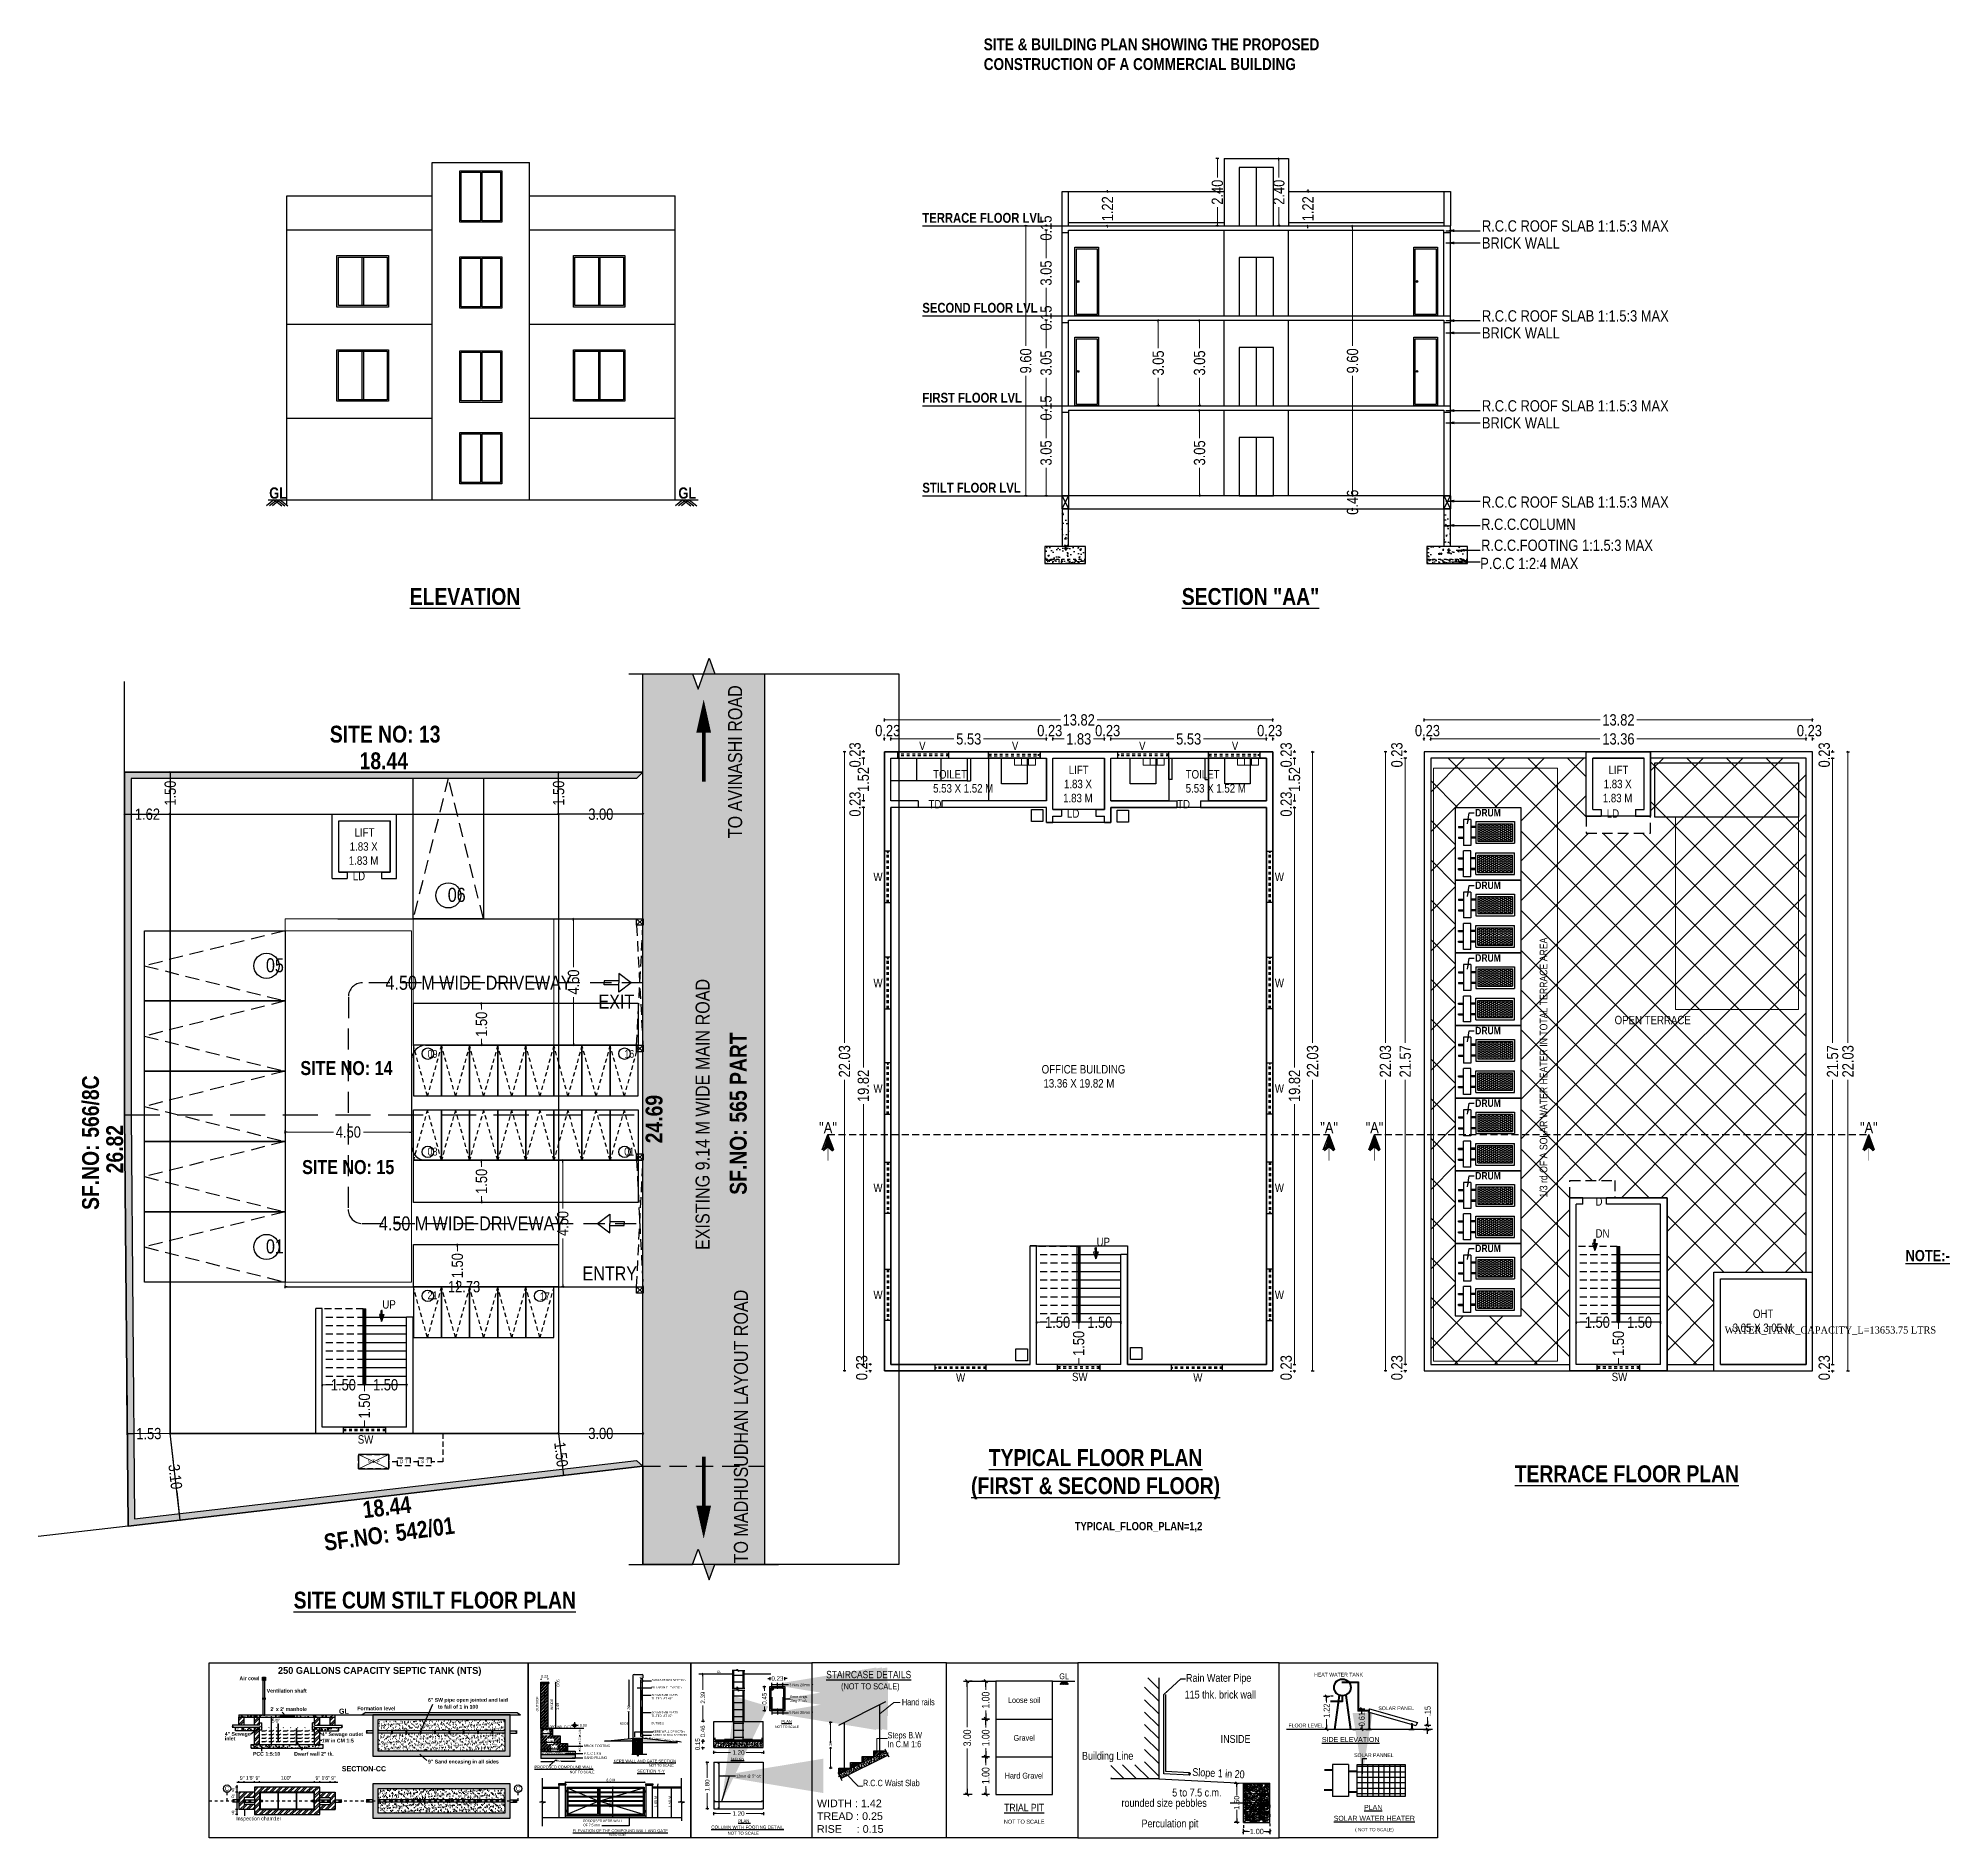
# Model space of a CAD drawing. Header units: metres. Extents: x 115319.7 to 115387.7, y -26854.4 to -26790.4.
import ezdxf
from ezdxf.enums import TextEntityAlignment as Align
from ezdxf.lldxf.tags import DXFTag

# ---------------------------------------------------------------- set-up
doc = ezdxf.new("R2010")
doc.units = ezdxf.units.M
doc.header["$MEASUREMENT"] = 0
doc.header["$PDMODE"] = 35
for name, pattern in [('ACAD_ISO04W100', [30, 24, -3, 0, -3]), ('DASHED', [0.75, 0.5, -0.25]), ('DASHED2', [0.375, 0.25, -0.125]), ('DOT', [0.25, 0, -0.25]), ('HIDDEN', [0.375, 0.25, -0.125])]:
    doc.linetypes.add(name, pattern=pattern)
for name, color, linetype, plot in [('BLK_1_COVERED_AREA', 140, 'Continuous', False), ('BLK_1_FLR_0_BLT_UP_AREA', 18, 'Continuous', False), ('BLK_1_FLR_0_BLT_UP_AREA_DEDUCT', 18, 'Continuous', False), ('TWO_WHEELER_DRIVE_WAY', 6, 'Continuous', False)]:
    doc.layers.add(name, color=color, linetype=linetype, plot=plot)
for name, color, linetype in [('BLK_1_FLR_0_LIFT', 30, 'Continuous'), ('BLK_1_FLR_0_STILT_HEIGHT', 201, 'Continuous'), ('BLK_1_FLR_0_STILT_PARKING', 13, 'Continuous'), ('BLK_1_FLR_1_BLT_UP_AREA', 18, 'Continuous'), ('BLK_1_FLR_1_DRINKING_WATER', 7, 'Continuous'), ('BLK_1_FLR_1_LIFT', 30, 'Continuous'), ('BLK_1_FLR_1_REGULAR_ROOM_1', 117, 'Continuous'), ('BLK_1_FLR_1_SP_WC', 233, 'Continuous'), ('BLK_1_FLR_1_URINAL', 235, 'Continuous'), ('BLK_1_FLR_1_WATER_CLOSET', 213, 'Continuous'), ('BLK_1_FLR_3_ROOF_AREA', 54, 'Continuous'), ('BLK_1_HT_OF_BLDG', 5, 'Continuous'), ('BLK_1_LVL_0_BLDG_FOOT_PRINT', 1, 'Continuous'), ('BLK_1_LVL_0_FRONT_SETBACK', 2, 'Continuous'), ('BLK_1_LVL_0_REAR_SETBACK', 11, 'Continuous'), ('BLK_1_LVL_0_SIDE_SETBACK1', 171, 'Continuous'), ('BLK_1_LVL_0_SIDE_SETBACK2', 102, 'Continuous'), ('BLK_1_PARAPET_HT', 233, 'Continuous'), ('BLK_1_PLINTH_HEIGHT', 7, 'Continuous'), ('BLK_1_STAIR_HEADROOM', 1, 'Continuous'), ('Boundary Line', 96, 'Continuous'), ('DIST_EXIT', 7, 'Continuous'), ('FLOOR-STILT', 7, 'Continuous'), ('Grid Line', 8, 'Continuous'), ('PLOT_BOUNDARY', 70, 'Continuous'), ('ROAD_WIDTH', 1, 'Continuous'), ('RWH', 130, 'Continuous'), ('SEPTIC_TANK', 146, 'Continuous'), ('Solar Water Heater', 2, 'Continuous'), ('SOLAR_WATER_HEATER', 1, 'Continuous'), ('Text', 7, 'Continuous'), ('TOILET_VENTILATION', 6, 'Continuous'), ('TWO_WHEELER_PARKING', 2, 'Continuous'), ('WATER_TANK_CALCULATION', 150, 'Continuous')]:
    doc.layers.add(name, color=color, linetype=linetype)
for name, color, linetype, lineweight in [('BLK_1_FLR_1_CARPET_AREA', 1, 'Continuous', 0), ('BLK_1_FLR_1_WASH', 243, 'Continuous', 0), ('Column Hatch', 8, 'Continuous', 9), ('DIM', 9, 'Continuous', 25), ('DIMA', 11, 'Continuous', 0), ('DRIVE_WAY', 254, 'Continuous', 0), ('FUR', 32, 'Continuous', 20), ('PARKING_SLOT', 30, 'Continuous', 0), ('PER_AISLE_WIDTH', 5, 'Continuous', 0), ('SOLAR_PANEL', 3, 'Continuous', 0)]:
    doc.layers.add(name, color=color, linetype=linetype, lineweight=lineweight)
doc.styles.add('Arial', font='swissc.ttf')
doc.styles.add('bold', font='GOTHICB.TTF')
doc.styles.add('ED', font='romantic.ttf', dxfattribs={"width": 0.96})
doc.styles.add('regular', font='GOTHIC.TTF')
doc.styles.get("Standard").update_dxf_attribs({"font": 'swisscb.ttf'})
doc.styles.add('style', font='ARIALN.TTF', dxfattribs={"height": 9})
doc.styles.add('style1', font='ARIALN.TTF', dxfattribs={"height": 6})
doc.styles.add('style4', font='arial.ttf')
doc.styles.add('tit', font='swissci.ttf')
doc.styles.add('title text', font='arial.ttf')
tags = doc.linetypes.add('DIVIDE2', pattern=[0.625, 0.25, -0.125, 0, -0.125, 0, -0.125]).pattern_tags.tags
tags[14:15] = [DXFTag(74, 4), DXFTag(75, 0), DXFTag(340, '0'), DXFTag(46, 1.0), DXFTag(50, 0.0), DXFTag(44, 0.0), DXFTag(45, 0.0)]
tags[12:13] = [DXFTag(74, 4), DXFTag(75, 0), DXFTag(340, '0'), DXFTag(46, 1.0), DXFTag(50, 0.0), DXFTag(44, 0.0), DXFTag(45, 0.0)]
tags[10:11] = [DXFTag(74, 4), DXFTag(75, 0), DXFTag(340, '0'), DXFTag(46, 1.0), DXFTag(50, 0.0), DXFTag(44, 0.0), DXFTag(45, 0.0)]
tags[8:9] = [DXFTag(74, 4), DXFTag(75, 0), DXFTag(340, '0'), DXFTag(46, 1.0), DXFTag(50, 0.0), DXFTag(44, 0.0), DXFTag(45, 0.0)]
tags[6:7] = [DXFTag(74, 4), DXFTag(75, 0), DXFTag(340, '0'), DXFTag(46, 1.0), DXFTag(50, 0.0), DXFTag(44, 0.0), DXFTag(45, 0.0)]
tags[4:5] = [DXFTag(74, 4), DXFTag(75, 0), DXFTag(340, '0'), DXFTag(46, 1.0), DXFTag(50, 0.0), DXFTag(44, 0.0), DXFTag(45, 0.0)]
doc.dimstyles.new('Copy of Standard', dxfattribs={"dimtxt": 9, "dimasz": 8, "dimexe": 6, "dimexo": 24, "dimgap": 3, "dimtad": 0, "dimzin": 0, "dimdsep": 46, "dimlunit": 4, "dimtxsty": 'Standard', "dimcen": 0.09, "dimclrd": 1, "dimclre": 1, "dimclrt": 3, "dimadec": 0, "dimazin": 0, "dimtfac": 1, "dimtofl": 0, "dimtmove": 2, "dimatfit": 3, "dimfxl": 0, "dimtolj": 1, "dimtzin": 0, "dimarcsym": 0})
doc.dimstyles.new('FLOOR DIM', dxfattribs={"dimtxt": 0.22, "dimasz": 0.05, "dimexe": 0.075, "dimexo": 0.3, "dimgap": 0.025, "dimtad": 0, "dimzin": 3, "dimdsep": 46, "dimtxsty": 'Arial', "dimblk": 'JM1', "dimcen": -0.09, "dimse1": 1, "dimse2": 1, "dimclrd": 5, "dimclre": 250, "dimclrt": 3, "dimazin": 0, "dimtfac": 0.65, "dimtix": 1, "dimtofl": 0, "dimtmove": 0, "dimatfit": 2, "dimfxl": 0, "dimfrac": 1, "dimtolj": 1, "dimlwd": 18, "dimlwe": -1, "dimarcsym": 0})
doc.dimstyles.new('FLOOR DIM BUILDING DIM', dxfattribs={"dimtxt": 0.4, "dimasz": 0.025, "dimexe": 0.075, "dimexo": 0.3, "dimgap": 0.09, "dimtad": 0, "dimzin": 3, "dimdsep": 46, "dimtxsty": 'Arial', "dimblk": 'JM1', "dimcen": -0.09, "dimse1": 1, "dimse2": 1, "dimclrd": 5, "dimclre": 250, "dimclrt": 3, "dimazin": 0, "dimtfac": 0.65, "dimtix": 1, "dimtofl": 0, "dimtmove": 0, "dimatfit": 2, "dimfxl": 0, "dimfrac": 1, "dimtolj": 1, "dimlwd": 18, "dimlwe": -1, "dimarcsym": 0})
doc.dimstyles.new('plan', dxfattribs={"dimtxt": 5, "dimasz": 2, "dimexe": 0, "dimexo": 0.25, "dimgap": 0, "dimtad": 0, "dimdec": 1, "dimrnd": 0.5, "dimzin": 1, "dimdsep": 46, "dimlunit": 4, "dimtxsty": 'Standard', "dimblk": 'OBLIQUE', "dimcen": 4, "dimclrd": 5, "dimclre": 5, "dimclrt": 3, "dimadec": 0, "dimazin": 0, "dimtfac": 1, "dimtdec": 1, "dimtofl": 0, "dimtmove": 2, "dimatfit": 3, "dimfxl": 0, "dimtolj": 1, "dimtzin": 0, "dimarcsym": 0})
doc.dimstyles.get("Standard").update_dxf_attribs({"dimtxt": 1.5, "dimasz": 0.18, "dimexe": 0.18, "dimexo": 0.0625, "dimgap": 0.09, "dimtad": 0, "dimzin": 0, "dimdsep": 46, "dimtxsty": 'Standard', "dimcen": 0.09, "dimse1": 1, "dimse2": 1, "dimsd1": 1, "dimsd2": 1, "dimclrt": 256, "dimadec": 0, "dimazin": 0, "dimtfac": 1, "dimtofl": 0, "dimtmove": 0, "dimatfit": 3, "dimfxl": 0, "dimtolj": 1, "dimtzin": 0, "dimarcsym": 0})
doc.dimstyles.new('STANDARD$0', dxfattribs={"dimscale": 20, "dimtxt": 0.3, "dimasz": 0, "dimexe": 1, "dimexo": 1, "dimgap": 1, "dimtad": 0, "dimzin": 9, "dimdsep": 46, "dimtxsty": 'Standard', "dimcen": 1, "dimse1": 1, "dimse2": 1, "dimsd1": 1, "dimsd2": 1, "dimclrt": 256, "dimadec": 1, "dimazin": 2, "dimtfac": 1, "dimtofl": 0, "dimtmove": 0, "dimatfit": 0, "dimfxl": 0, "dimtvp": 1, "dimtolj": 1, "dimtzin": 0, "dimarcsym": 0})
doc.dimstyles.new('style1', dxfattribs={"dimtxt": 12, "dimasz": 7, "dimexe": 4, "dimexo": 6, "dimgap": 2, "dimtad": 0, "dimtoh": 1, "dimdec": 1, "dimzin": 3, "dimdsep": 46, "dimlunit": 4, "dimtxsty": 'style1', "dimblk": 'OBLIQUE', "dimcen": 0.09, "dimclrd": 2, "dimclre": 2, "dimclrt": 4, "dimadec": 0, "dimazin": 0, "dimtfac": 0.5, "dimtdec": 1, "dimtofl": 0, "dimtmove": 2, "dimatfit": 3, "dimfxl": 0, "dimtolj": 1, "dimtzin": 0, "dimarcsym": 0})
pattern_1 = [(45, (-38777.77, -24861.55), (-42.41904, 42.41904), []), (45, (-38749.49, -24861.55), (-42.41904, 42.41904), [])]
pattern_2 = [(37.5, (-38777.767, -24861.547), (-0.755789, 23.117869), [0, -18.2368316, 0, -20.3964564, 0, -19.496613]), (7.5, (-38777.767, -24861.547), (21.233631, 33.85987), [0, -9.838291, 0, -16.437144, 0, -6.298906]), (327.5, (-38792.525, -24861.547), (37.363211, 0.067897), [0, -5.998958, 0, -21.596248, 0, -28.1951015]), (317.5, (-38792.525, -24861.547), (36.067253, 10.530277), [0, -2.999479, 0, -14.15754, 0, -16.197186])]
pattern_3 = [(37.5, (-38777.767, -24861.547), (-2.015437, 61.64765), [0, -48.63155, 0, -54.39055, 0, -51.99097]), (7.5, (-38777.77, -24861.55), (56.62302, 90.29299), [0, -26.23544, 0, -43.832385, 0, -16.79708]), (327.5, (-38817.12, -24861.547), (99.63523, 0.18106), [0, -15.99722, 0, -57.589995, 0, -75.18694]), (317.5, (-38817.12, -24861.55), (96.17934, 28.08074), [0, -7.99861, 0, -37.75344, 0, -43.192496])]
pattern_4 = [(37.5, (92955.92725, 5724.55696), (-0.002007312, 0.061399115), [0, -0.04843549, 0, -0.054171273, 0, -0.051781364]), (7.5, (92955.92725, 5724.55696), (0.05639474, 0.08992897), [0, -0.026129673, 0, -0.043655673, 0, -0.016729364]), (327.5, (92955.888055, 5724.55696), (0.099233546, 0.000180328), [0, -0.015932727, 0, -0.057357818, 0, -0.074883818]), (317.5, (92955.888055, 5724.55696), (0.09579159, 0.02796753), [0, -0.007966364, 0, -0.037601236, 0, -0.043018364])]

msp = doc.modelspace()

# ---------------------------------------------------------------- texts
for p in [(115327.899, -26806.793), (115342.451, -26806.793)]:
    msp.add_text('GL', height=0.4).set_placement(p)
at = {"style": 'Arial'}
for s, p in [('R.C.C.COLUMN', (115371.01, -26807.903)), ('P.C.C 1:2:4 MAX', (115370.977, -26809.297))]:
    msp.add_text(s, height=0.4, dxfattribs=at).set_placement(p)
for p in [(115347.776, -26829.167), (115365.601, -26829.167), (115367.215, -26829.167), (115384.8, -26829.167)]:
    msp.add_text('"A"', height=0.4, dxfattribs=at).set_placement(p, align=Align.MIDDLE_CENTER)
at = {"ltscale": 0.3, "attachment_point": 1}
for s, insert, char_height, width in [('\\A1;SITE & BUILDING PLAN SHOWING THE PROPOSED CONSTRUCTION OF A COMMERCIAL BUILDING ^I^I^I^I^I{\\H1.87838x; }^I     {\\H1.56156x; }', (115353.315, -26790.42), 0.42161, 15.47436), ('{\\fSwis721 Cn BT|b0|i0|c0|p34;\\W7.93187; \\W1;LIFT\\P{\\W6.144616; }1.83 X \\P{\\W5.815204; }1.83 M}', (115355.583, -26816.292), 0.3, 2.18796), ('{\\fSwis721 Cn BT|b0|i0|c0|p34;\\W7.93187; \\W1;LIFT\\P{\\W6.144616; }1.83 X \\P{\\W5.815204; }1.83 M}', (115374.781, -26816.292), 0.3, 2.18796), ('{\\fSwis721 Cn BT|b0|i0|c0|p34;\\W7.93187; \\W1;LIFT\\P{\\W6.144616; }1.83 X \\P{\\W5.815204; }1.83 M}', (115330.175, -26818.516), 0.3, 2.18796), ('{\\fSwis721 Cn BT|b0|i0|c0|p34;\\W9.2584; \\W1;OFFICE BUILDING\\P{\\W9.919188; }13.36 X 19.82 M}', (115354.491, -26826.941), 0.3, 4.49251), ('{\\fSwis721 Cn BT|b0|i0|c0|p34;\\W9.70616;  \\W1;OHT\\P\\W5.9243;  \\W1;3.05 X 3.05 M}', (115378.823, -26835.638), 0.3, 4.49251)]:
    msp.add_mtext(s, dxfattribs=dict(at, insert=insert, char_height=char_height, width=width))
at = {"attachment_point": 1}
for s, insert, char_height, width in [('TERRACE FLOOR LVL', (115351.132, -26796.628), 0.35, 4.08824), ('SECOND FLOOR LVL', (115351.132, -26799.828), 0.35, 4.08824), ('FIRST FLOOR LVL', (115351.132, -26803.028), 0.35, 4.08824), ('STILT FLOOR LVL', (115351.132, -26806.228), 0.35, 4.08824), ('{\\fSwis721 Cn BT|b1|i0|c0|p34;\\LNOTE:-}', (115386.109, -26833.519), 0.39818, 38.34562)]:
    msp.add_mtext(s, dxfattribs=dict(at, insert=insert, char_height=char_height, width=width))
at = {"char_height": 0.4, "attachment_point": 1, "style": 'Arial'}
for s, insert, width in [('R.C.C ROOF SLAB 1:1.5:3 MAX', (115371.036, -26796.891), 7.55784), ('BRICK WALL', (115371.036, -26797.495), 4.82615), ('R.C.C ROOF SLAB 1:1.5:3 MAX', (115371.036, -26800.091), 7.55784), ('BRICK WALL', (115371.036, -26800.695), 4.82615), ('R.C.C ROOF SLAB 1:1.5:3 MAX', (115371.036, -26803.291), 7.55784), ('BRICK WALL', (115371.036, -26803.895), 4.82615), ('R.C.C ROOF SLAB 1:1.5:3 MAX', (115371.036, -26806.713), 7.1182), ('R.C.C.FOOTING 1:1.5:3 MAX', (115371.008, -26808.25), 8.27855)]:
    msp.add_mtext(s, dxfattribs=dict(at, insert=insert, width=width))
at = {"linetype": 'ByBlock', "char_height": 0.6, "width": 30.85554, "attachment_point": 5}
for s, insert in [('{\\LELEVATION}', (115334.863, -26810.277)), ('{\\LSECTION "AA"}', (115362.806, -26810.277)), ('{\\LTYPICAL FLOOR PLAN\\P(FIRST & SECOND FLOOR)}', (115357.293, -26841.495)), ('{\\LTERRACE FLOOR PLAN}', (115376.192, -26841.484)), ('{\\LSITE CUM STILT FLOOR PLAN}', (115333.788, -26845.978))]:
    msp.add_mtext(s, dxfattribs=dict(at, insert=insert))
at = {"linetype": 'ByBlock', "attachment_point": 5}
for s, insert, char_height, rotation in [('{\\fSwis721 Cn BT|b0|i0|c0|p34;TO AVINASHI ROAD}', (115344.474, -26816.152), 0.5, 90), ('{\\fSwis721 Cn BT|b0|i0|c0|p34;EXISTING 9.14 M WIDE MAIN ROAD}', (115343.318, -26828.698), 0.5, 90), ('SF.NO:{\\W1.251953; }565 PART', (115344.587, -26828.666), 0.6, 90), ('SF.NO:{\\W1.251953; }566/8C', (115321.55, -26829.702), 0.6, 90), ('{\\fSwis721 Cn BT|b0|i0|c0|p34;TO MADHUSUDHAN LAYOUT ROAD}', (115344.682, -26839.8), 0.5, 90), ('SF.NO:{\\W1.251953; }542/01', (115332.167, -26843.626), 0.6, 7.67208)]:
    msp.add_mtext(s, dxfattribs=dict(at, insert=insert, char_height=char_height, rotation=rotation))
for s, insert, char_height in [('SITE NO: 13', (115332.022, -26815.174), 0.6), ('{\\fSwis721 Cn BT|b0|i0|c0|p34;4.50 M WIDE DRIVEWAY}', (115335.345, -26824.017), 0.5), ('{\\fSwis721 Cn BT|b0|i0|c0|p34;EXIT}', (115340.248, -26824.684), 0.5), ('SITE NO: 14', (115330.647, -26827.051), 0.5), ('SITE NO: 15', (115330.708, -26830.573), 0.5), ('{\\fSwis721 Cn BT|b0|i0|c0|p34;4.50 M WIDE DRIVEWAY}', (115335.113, -26832.578), 0.5), ('{\\fSwis721 Cn BT|b0|i0|c0|p34;ENTRY}', (115340.012, -26834.351), 0.5)]:
    msp.add_mtext(s, dxfattribs=dict(at, insert=insert, char_height=char_height))
at = {"ltscale": 0.3}
for s, insert, char_height, attachment_point in [('{\\fSwis721 Cn BT|b0|i0|c0|p34;V}', (115351.018, -26815.733), 0.3, 7), ('{\\fSwis721 Cn BT|b0|i0|c0|p34;V}', (115358.841, -26815.733), 0.3, 7), ('{\\fSwis721 Cn BT|b0|i0|c0|p34;TOILET\\P5.53 X 1.52 M}', (115351.515, -26816.447), 0.3, 1), ('{\\fSwis721 Cn BT|b0|i0|c0|p34;TOILET\\P5.53 X 1.52 M}', (115360.499, -26816.447), 0.3, 1), ('{\\fSwis721 Cn BT|b0|i0|c0|p34;TD}', (115351.352, -26817.51), 0.3, 1), ('{\\fSwis721 Cn BT|b0|i0|c0|p34;LD}', (115356.717, -26817.842), 0.3, 3), ('{\\fSwis721 Cn BT|b0|i0|c0|p34;TD}', (115360.652, -26817.51), 0.3, 3), ('{\\fSwis721 Cn BT|b0|i0|c0|p34;LD}', (115375.916, -26817.842), 0.3, 3), ('{\\fSwis721 Cn BT|b0|i0|c0|p34;LD}', (115331.31, -26820.067), 0.3, 3), ('{\\fSwis721 Cn BT|b0|i0|c0|p34;W}', (115349.392, -26820.099), 0.3, 1), ('{\\fSwis721 Cn BT|b0|i0|c0|p34;W}', (115363.995, -26820.099), 0.3, 3), ('{\\fSwis721 Cn BT|b0|i0|c0|p34;06}', (115334.249, -26820.635), 0.5, 1), ('{\\fSwis721 Cn BT|b0|i0|c0|p34;05}', (115327.782, -26823.141), 0.5, 1), ('{\\fSwis721 Cn BT|b0|i0|c0|p34;W}', (115349.392, -26823.871), 0.3, 1), ('{\\fSwis721 Cn BT|b0|i0|c0|p34;W}', (115363.995, -26823.871), 0.3, 3), ('{\\fSwis721 Cn BT|b0|i0|c0|p34;OPEN TERRACE}', (115375.757, -26825.19), 0.3, 1), ('{\\fSwis721 Cn BT|b0|i0|c0|p34;09}', (115333.53, -26826.685), 0.27737, 7), ('{\\fSwis721 Cn BT|b0|i0|c0|p34;16}', (115340.528, -26826.685), 0.27737, 7), ('{\\fSwis721 Cn BT|b0|i0|c0|p34;W}', (115349.392, -26827.625), 0.3, 1), ('{\\fSwis721 Cn BT|b0|i0|c0|p34;W}', (115363.995, -26827.625), 0.3, 3), ('{\\fSwis721 Cn BT|b0|i0|c0|p34;08}', (115333.53, -26829.881), 0.27737, 1), ('{\\fSwis721 Cn BT|b0|i0|c0|p34;01}', (115340.528, -26829.881), 0.27737, 1), ('{\\fSwis721 Cn BT|b0|i0|c0|p34;W}', (115349.392, -26831.455), 0.3, 7), ('{\\fSwis721 Cn BT|b0|i0|c0|p34;W}', (115363.995, -26831.455), 0.3, 9), ('{\\fSwis721 Cn BT|b0|i0|c0|p34;D}', (115375.077, -26831.642), 0.3, 1), ('{\\fSwis721 Cn BT|b0|i0|c0|p34;DN}', (115375.077, -26832.78), 0.3, 1), ('{\\fSwis721 Cn BT|b0|i0|c0|p34;01}', (115327.782, -26833.141), 0.5, 1), ('{\\fSwis721 Cn BT|b0|i0|c0|p34;UP}', (115357.328, -26833.08), 0.3, 1), ('{\\fSwis721 Cn BT|b0|i0|c0|p34;UP}', (115331.921, -26835.305), 0.3, 1), ('{\\fSwis721 Cn BT|b0|i0|c0|p34;21}', (115333.529, -26835.269), 0.27737, 7), ('{\\fSwis721 Cn BT|b0|i0|c0|p34;17}', (115337.528, -26835.303), 0.27737, 7), ('{\\fSwis721 Cn BT|b0|i0|c0|p34;W}', (115349.392, -26835.268), 0.3, 7), ('{\\fSwis721 Cn BT|b0|i0|c0|p34;W}', (115363.995, -26835.268), 0.3, 9), ('{\\fSwis721 Cn BT|b0|i0|c0|p34;W}', (115352.33, -26838.208), 0.3, 7), ('{\\fSwis721 Cn BT|b0|i0|c0|p34;SW}', (115356.456, -26837.883), 0.3, 1), ('{\\fSwis721 Cn BT|b0|i0|c0|p34;SW}', (115356.456, -26837.883), 0.3, 1), ('{\\fSwis721 Cn BT|b0|i0|c0|p34;W}', (115360.769, -26838.208), 0.3, 7), ('{\\fSwis721 Cn BT|b0|i0|c0|p34;SW}', (115375.654, -26837.883), 0.3, 1), ('{\\fSwis721 Cn BT|b0|i0|c0|p34;SW}', (115375.654, -26837.883), 0.3, 1), ('{\\fSwis721 Cn BT|b0|i0|c0|p34;SW}', (115331.048, -26840.108), 0.3, 1)]:
    msp.add_mtext(s, dxfattribs=dict(at, insert=insert, char_height=char_height, attachment_point=attachment_point))
at = {"ltscale": 0.3, "char_height": 0.3, "attachment_point": 9, "rotation": 0}
for insert in [(115354.547, -26815.733), (115362.37, -26815.733)]:
    msp.add_mtext('{\\fSwis721 Cn BT|b0|i0|c0|p34;V}', dxfattribs=dict(at, insert=insert))
at = {"layer": 'BLK_1_FLR_1_BLT_UP_AREA', "ltscale": 1.5, "insert": (115356.553, -26843.197), "char_height": 0.29167, "attachment_point": 1}
msp.add_mtext_dynamic_manual_height_columns('TYPICAL_FLOOR_PLAN=1,2', width=0.5, gutter_width=0.9, heights=[0], dxfattribs=at)
at = {"layer": 'Text', "linetype": 'ByBlock', "insert": (115373.231, -26827.03), "char_height": 0.27, "width": 19.34638, "attachment_point": 5, "rotation": 90}
msp.add_mtext('\\A1;{\\fSwis721 Cn BT|b0|i0|c0|p34;1/3 rd OF A SOLAR WATER HEATER IN TOTAL TERRACE AREA}', dxfattribs=at)
at = {"layer": 'Text', "ltscale": 1.5, "char_height": 0.12476, "width": 0.58776, "attachment_point": 8, "style": 'tit'}
for s, insert in [('{\\fSwis721 Cn BT|b0|i0|c0|p34;S T P}', (115331.613, -26841.102)), ('{\\fSwis721 Cn BT|b0|i0|c0|p34;D T }', (115332.684, -26841.104)), ('{\\fSwis721 Cn BT|b0|i0|c0|p34;S T }', (115333.435, -26841.104))]:
    msp.add_mtext(s, dxfattribs=dict(at, insert=insert))
at = {"layer": 'WATER_TANK_CALCULATION', "linetype": 'ByBlock', "insert": (115379.669, -26836.238), "char_height": 0.25379, "attachment_point": 1, "style": 'ED'}
msp.add_mtext_dynamic_manual_height_columns('WATER_TANK_CAPACITY_L=13653.75 LTRS', width=7.92158, gutter_width=1.269, heights=[0], dxfattribs=at)

# ---------------------------------------------------------------- blocks, each defined once
blk = doc.blocks.new('WWE')
at = {"linetype": 'DASHED2', "ltscale": 0.3}
for p, q in [((113086.979, -26505.449), (113086.979, -26506.949)), ((113087.03, -26505.449), (113087.03, -26506.949))]:
    blk.add_line(p, q, dxfattribs=at)
at = {"ltscale": 0.3}
for p, q in [((113086.979, -26505.499), (113087.03, -26505.499)), ((113086.979, -26506.899), (113087.03, -26506.899))]:
    blk.add_line(p, q, dxfattribs=at)
blk.add_lwpolyline([(113086.89, -26505.449), (113087.12, -26505.449), (113087.12, -26506.949), (113086.89, -26506.949)], close=True, dxfattribs=at)
blk = doc.blocks.new('_Oblique')
at = {"layer": 'DIM', "color": 0, "lineweight": -2}
blk.add_line((-0.5, -0.5), (0.5, 0.5), dxfattribs=at)
blk = doc.blocks.new('*D80')
at = {"ltscale": 1.5}
for p, q in [((115348.414, -26815.794), (115348.314, -26815.794)), ((115348.414, -26837.822), (115348.314, -26837.822))]:
    blk.add_line(p, q, dxfattribs=at)
at = {"lineweight": 18, "ltscale": 1.5}
for p, q in [((115348.364, -26815.794), (115348.364, -26826.147)), ((115348.364, -26837.822), (115348.364, -26827.469))]:
    blk.add_line(p, q, dxfattribs=at)
at = {"layer": 'Defpoints', "color": 0, "ltscale": 1.5}
for p in [(115348.364, -26815.794), (115349.786, -26815.794), (115349.786, -26837.822)]:
    blk.add_point(p, dxfattribs=at)
at = {"lineweight": 18, "ltscale": 1.5, "xscale": 0.05, "yscale": 0.05, "zscale": 0.05}
for p, rotation in [((115348.364, -26815.794), 90), ((115348.364, -26837.822), 270)]:
    blk.add_blockref('_Oblique', p, dxfattribs=dict(at, rotation=rotation))
at = {"ltscale": 1.5, "insert": (115348.364, -26826.808), "char_height": 0.4, "attachment_point": 5, "rotation": 90, "style": 'Arial'}
blk.add_mtext('\\A1;22.03', dxfattribs=at)
blk = doc.blocks.new('*D81')
at = {"ltscale": 1.5}
for p, q in [((115349.786, -26814.715), (115349.786, -26814.615)), ((115363.602, -26814.715), (115363.602, -26814.615))]:
    blk.add_line(p, q, dxfattribs=at)
at = {"lineweight": 18, "ltscale": 1.5}
for p, q in [((115349.786, -26814.665), (115356.04, -26814.665)), ((115363.602, -26814.665), (115357.347, -26814.665))]:
    blk.add_line(p, q, dxfattribs=at)
at = {"layer": 'Defpoints', "color": 0, "ltscale": 1.5}
for p in [(115363.602, -26814.665), (115349.786, -26815.794), (115363.602, -26815.794)]:
    blk.add_point(p, dxfattribs=at)
at = {"lineweight": 18, "ltscale": 1.5, "xscale": 0.05, "yscale": 0.05, "zscale": 0.05, "rotation": 180}
blk.add_blockref('_Oblique', (115349.786, -26814.665), dxfattribs=at)
at = {"lineweight": 18, "ltscale": 1.5, "xscale": 0.05, "yscale": 0.05, "zscale": 0.05}
blk.add_blockref('_Oblique', (115363.602, -26814.665), dxfattribs=at)
at = {"ltscale": 1.5, "insert": (115356.694, -26814.665), "char_height": 0.4, "attachment_point": 5, "style": 'Arial'}
blk.add_mtext('\\A1;13.82', dxfattribs=at)
blk = doc.blocks.new('A1')
at = {"ltscale": 0.3}
h = blk.add_hatch(color=256, dxfattribs=at)
h.dxf.hatch_style = 1
h.paths.add_polyline_path([(112794.203, -26240.999), (112794.206, -26241.39), (112794.225, -26241.39), (112794.223, -26241.245), (112794.283, -26241.244)])
for p, q in [((112794.127, -26241.245), (112794.203, -26240.999)), ((112794.187, -26241.245), (112794.127, -26241.245)), ((112794.187, -26241.245), (112794.187, -26241.39)), ((112794.203, -26240.999), (112794.206, -26241.39)), ((112794.283, -26241.244), (112794.203, -26240.999)), ((112794.223, -26241.245), (112794.283, -26241.244)), ((112794.223, -26241.245), (112794.225, -26241.39)), ((112794.187, -26241.39), (112794.206, -26241.39)), ((112794.225, -26241.39), (112794.206, -26241.39))]:
    blk.add_line(p, q, dxfattribs=at)
blk = doc.blocks.new('*D82')
at = {"ltscale": 1.5}
for p, q in [((115356.694, -26836.092), (115356.694, -26836.042)), ((115358.194, -26836.092), (115358.194, -26836.142))]:
    blk.add_line(p, q, dxfattribs=at)
at = {"lineweight": 18, "ltscale": 1.5}
for p, q in [((115356.694, -26836.092), (115356.922, -26836.092)), ((115358.194, -26836.092), (115357.966, -26836.092))]:
    blk.add_line(p, q, dxfattribs=at)
at = {"layer": 'Defpoints', "color": 0, "ltscale": 1.5}
for p in [(115356.694, -26836.092), (115358.194, -26836.092), (115358.194, -26836.092)]:
    blk.add_point(p, dxfattribs=at)
at = {"lineweight": 18, "ltscale": 1.5, "xscale": 0.05, "yscale": 0.05, "zscale": 0.05, "rotation": 180}
blk.add_blockref('_Oblique', (115356.694, -26836.092), dxfattribs=at)
at = {"lineweight": 18, "ltscale": 1.5, "xscale": 0.05, "yscale": 0.05, "zscale": 0.05}
blk.add_blockref('_Oblique', (115358.194, -26836.092), dxfattribs=at)
at = {"ltscale": 1.5, "insert": (115357.444, -26836.092), "char_height": 0.4, "attachment_point": 5, "style": 'Arial'}
blk.add_mtext('\\A1;1.50', dxfattribs=at)
blk = doc.blocks.new('*D83')
at = {"ltscale": 1.5}
for p, q in [((115355.194, -26836.092), (115355.194, -26836.142)), ((115356.694, -26836.092), (115356.694, -26836.042))]:
    blk.add_line(p, q, dxfattribs=at)
at = {"lineweight": 18, "ltscale": 1.5}
for p, q in [((115355.194, -26836.092), (115355.422, -26836.092)), ((115356.694, -26836.092), (115356.466, -26836.092))]:
    blk.add_line(p, q, dxfattribs=at)
at = {"layer": 'Defpoints', "color": 0, "ltscale": 1.5}
for p in [(115355.194, -26836.092), (115355.194, -26836.092), (115356.694, -26836.092)]:
    blk.add_point(p, dxfattribs=at)
at = {"lineweight": 18, "ltscale": 1.5, "xscale": 0.05, "yscale": 0.05, "zscale": 0.05, "rotation": 180}
blk.add_blockref('_Oblique', (115355.194, -26836.092), dxfattribs=at)
at = {"lineweight": 18, "ltscale": 1.5, "xscale": 0.05, "yscale": 0.05, "zscale": 0.05}
blk.add_blockref('_Oblique', (115356.694, -26836.092), dxfattribs=at)
at = {"ltscale": 1.5, "insert": (115355.944, -26836.092), "char_height": 0.4, "attachment_point": 5, "style": 'Arial'}
blk.add_mtext('\\A1;1.50', dxfattribs=at)
blk = doc.blocks.new('*D58')
at = {"ltscale": 1.5}
for p, q in [((115356.694, -26836.092), (115356.644, -26836.092)), ((115356.694, -26837.592), (115356.644, -26837.592))]:
    blk.add_line(p, q, dxfattribs=at)
at = {"lineweight": 18, "ltscale": 1.5}
for p, q in [((115356.694, -26836.092), (115356.694, -26836.32)), ((115356.694, -26837.592), (115356.694, -26837.364))]:
    blk.add_line(p, q, dxfattribs=at)
at = {"layer": 'Defpoints', "color": 0, "ltscale": 1.5}
for p in [(115356.694, -26836.092), (115356.694, -26837.592), (115356.694, -26837.592)]:
    blk.add_point(p, dxfattribs=at)
at = {"lineweight": 18, "ltscale": 1.5, "xscale": 0.05, "yscale": 0.05, "zscale": 0.05}
for p, rotation in [((115356.694, -26836.092), 90), ((115356.694, -26837.592), 270)]:
    blk.add_blockref('_Oblique', p, dxfattribs=dict(at, rotation=rotation))
at = {"ltscale": 1.5, "insert": (115356.694, -26836.842), "char_height": 0.4, "attachment_point": 5, "rotation": 90, "style": 'Arial'}
blk.add_mtext('\\A1;1.50', dxfattribs=at)
blk = doc.blocks.new('*D84')
at = {"ltscale": 1.5}
for p, q in [((115349.324, -26837.592), (115349.224, -26837.592)), ((115349.324, -26837.822), (115349.224, -26837.822))]:
    blk.add_line(p, q, dxfattribs=at)
at = {"lineweight": 18, "ltscale": 1.5}
for p, q in [((115349.274, -26837.592), (115349.274, -26837.542)), ((115349.274, -26837.822), (115349.274, -26837.872))]:
    blk.add_line(p, q, dxfattribs=at)
at = {"layer": 'Defpoints', "color": 0, "ltscale": 1.5}
for p in [(115349.274, -26837.592), (115350.016, -26837.592), (115349.786, -26837.822)]:
    blk.add_point(p, dxfattribs=at)
at = {"lineweight": 18, "ltscale": 1.5, "xscale": 0.05, "yscale": 0.05, "zscale": 0.05}
for p, rotation in [((115349.274, -26837.592), 270), ((115349.274, -26837.822), 90)]:
    blk.add_blockref('_Oblique', p, dxfattribs=dict(at, rotation=rotation))
at = {"ltscale": 1.5, "insert": (115348.978, -26837.707), "char_height": 0.4, "attachment_point": 5, "rotation": 90, "style": 'Arial'}
blk.add_mtext('\\A1;0.23', dxfattribs=at)
blk = doc.blocks.new('*D85')
at = {"ltscale": 1.5}
for p, q in [((115349.084, -26817.774), (115348.984, -26817.774)), ((115349.084, -26837.592), (115348.984, -26837.592))]:
    blk.add_line(p, q, dxfattribs=at)
at = {"lineweight": 18, "ltscale": 1.5}
for p, q in [((115349.034, -26817.774), (115349.034, -26827.03)), ((115349.034, -26837.592), (115349.034, -26828.337))]:
    blk.add_line(p, q, dxfattribs=at)
at = {"layer": 'Defpoints', "color": 0, "ltscale": 1.5}
for p in [(115349.034, -26817.774), (115350.016, -26817.774), (115350.016, -26837.592)]:
    blk.add_point(p, dxfattribs=at)
at = {"lineweight": 18, "ltscale": 1.5, "xscale": 0.05, "yscale": 0.05, "zscale": 0.05}
for p, rotation in [((115349.034, -26817.774), 90), ((115349.034, -26837.592), 270)]:
    blk.add_blockref('_Oblique', p, dxfattribs=dict(at, rotation=rotation))
at = {"ltscale": 1.5, "insert": (115349.034, -26827.683), "char_height": 0.4, "attachment_point": 5, "rotation": 90, "style": 'Arial'}
blk.add_mtext('\\A1;19.82', dxfattribs=at)
blk = doc.blocks.new('*D86')
at = {"ltscale": 1.5}
for p, q in [((115349.084, -26817.544), (115348.984, -26817.544)), ((115349.084, -26817.774), (115348.984, -26817.774))]:
    blk.add_line(p, q, dxfattribs=at)
at = {"lineweight": 18, "ltscale": 1.5}
for p, q in [((115349.034, -26817.544), (115349.034, -26817.494)), ((115349.034, -26817.774), (115349.034, -26817.824))]:
    blk.add_line(p, q, dxfattribs=at)
at = {"layer": 'Defpoints', "color": 0, "ltscale": 1.5}
for p in [(115349.034, -26817.544), (115350.016, -26817.544), (115350.016, -26817.774)]:
    blk.add_point(p, dxfattribs=at)
at = {"lineweight": 18, "ltscale": 1.5, "xscale": 0.05, "yscale": 0.05, "zscale": 0.05}
for p, rotation in [((115349.034, -26817.544), 270), ((115349.034, -26817.774), 90)]:
    blk.add_blockref('_Oblique', p, dxfattribs=dict(at, rotation=rotation))
at = {"ltscale": 1.5, "insert": (115348.738, -26817.659), "char_height": 0.4, "attachment_point": 5, "rotation": 90, "style": 'Arial'}
blk.add_mtext('\\A1;0.23', dxfattribs=at)
blk = doc.blocks.new('*D87')
at = {"ltscale": 1.5}
for p, q in [((115349.084, -26816.024), (115348.984, -26816.024)), ((115349.084, -26817.544), (115348.984, -26817.544))]:
    blk.add_line(p, q, dxfattribs=at)
at = {"lineweight": 18, "ltscale": 1.5}
for p, q in [((115349.034, -26816.024), (115349.034, -26816.263)), ((115349.034, -26817.544), (115349.034, -26817.305))]:
    blk.add_line(p, q, dxfattribs=at)
at = {"layer": 'Defpoints', "color": 0, "ltscale": 1.5}
for p in [(115349.034, -26816.024), (115350.016, -26816.024), (115350.016, -26817.544)]:
    blk.add_point(p, dxfattribs=at)
at = {"lineweight": 18, "ltscale": 1.5, "xscale": 0.05, "yscale": 0.05, "zscale": 0.05}
for p, rotation in [((115349.034, -26816.024), 90), ((115349.034, -26817.544), 270)]:
    blk.add_blockref('_Oblique', p, dxfattribs=dict(at, rotation=rotation))
at = {"ltscale": 1.5, "insert": (115349.034, -26816.784), "char_height": 0.4, "attachment_point": 5, "rotation": 90, "style": 'Arial'}
blk.add_mtext('\\A1;1.52', dxfattribs=at)
blk = doc.blocks.new('*D88')
at = {"ltscale": 1.5}
for p, q in [((115349.084, -26815.794), (115348.984, -26815.794)), ((115349.084, -26816.024), (115348.984, -26816.024))]:
    blk.add_line(p, q, dxfattribs=at)
at = {"lineweight": 18, "ltscale": 1.5}
for p, q in [((115349.034, -26815.794), (115349.034, -26815.744)), ((115349.034, -26816.024), (115349.034, -26816.074))]:
    blk.add_line(p, q, dxfattribs=at)
at = {"layer": 'Defpoints', "color": 0, "ltscale": 1.5}
for p in [(115349.034, -26815.794), (115349.786, -26815.794), (115350.016, -26816.024)]:
    blk.add_point(p, dxfattribs=at)
at = {"lineweight": 18, "ltscale": 1.5, "xscale": 0.05, "yscale": 0.05, "zscale": 0.05}
for p, rotation in [((115349.034, -26815.794), 270), ((115349.034, -26816.024), 90)]:
    blk.add_blockref('_Oblique', p, dxfattribs=dict(at, rotation=rotation))
at = {"ltscale": 1.5, "insert": (115348.738, -26815.909), "char_height": 0.4, "attachment_point": 5, "rotation": 90, "style": 'Arial'}
blk.add_mtext('\\A1;0.23', dxfattribs=at)
blk = doc.blocks.new('*D89')
at = {"ltscale": 1.5}
for p, q in [((115364.321, -26837.592), (115364.421, -26837.592)), ((115364.321, -26837.822), (115364.421, -26837.822))]:
    blk.add_line(p, q, dxfattribs=at)
at = {"lineweight": 18, "ltscale": 1.5}
for p, q in [((115364.371, -26837.592), (115364.371, -26837.542)), ((115364.371, -26837.822), (115364.371, -26837.872))]:
    blk.add_line(p, q, dxfattribs=at)
at = {"layer": 'Defpoints', "color": 0, "ltscale": 1.5}
for p in [(115363.372, -26837.592), (115364.371, -26837.592), (115363.602, -26837.822)]:
    blk.add_point(p, dxfattribs=at)
at = {"lineweight": 18, "ltscale": 1.5, "xscale": 0.05, "yscale": 0.05, "zscale": 0.05}
for p, rotation in [((115364.371, -26837.592), 270), ((115364.371, -26837.822), 90)]:
    blk.add_blockref('_Oblique', p, dxfattribs=dict(at, rotation=rotation))
at = {"ltscale": 1.5, "insert": (115364.075, -26837.707), "char_height": 0.4, "attachment_point": 5, "rotation": 90, "style": 'Arial'}
blk.add_mtext('\\A1;0.23', dxfattribs=at)
blk = doc.blocks.new('*D90')
at = {"ltscale": 1.5}
for p, q in [((115364.321, -26817.774), (115364.421, -26817.774)), ((115364.321, -26837.592), (115364.421, -26837.592))]:
    blk.add_line(p, q, dxfattribs=at)
at = {"lineweight": 18, "ltscale": 1.5}
for p, q in [((115364.371, -26817.774), (115364.371, -26827.03)), ((115364.371, -26837.592), (115364.371, -26828.337))]:
    blk.add_line(p, q, dxfattribs=at)
at = {"layer": 'Defpoints', "color": 0, "ltscale": 1.5}
for p in [(115363.372, -26817.774), (115364.371, -26817.774), (115363.372, -26837.592)]:
    blk.add_point(p, dxfattribs=at)
at = {"lineweight": 18, "ltscale": 1.5, "xscale": 0.05, "yscale": 0.05, "zscale": 0.05}
for p, rotation in [((115364.371, -26817.774), 90), ((115364.371, -26837.592), 270)]:
    blk.add_blockref('_Oblique', p, dxfattribs=dict(at, rotation=rotation))
at = {"ltscale": 1.5, "insert": (115364.371, -26827.683), "char_height": 0.4, "attachment_point": 5, "rotation": 90, "style": 'Arial'}
blk.add_mtext('\\A1;19.82', dxfattribs=at)
blk = doc.blocks.new('*D91')
at = {"ltscale": 1.5}
for p, q in [((115364.321, -26817.544), (115364.421, -26817.544)), ((115364.321, -26817.774), (115364.421, -26817.774))]:
    blk.add_line(p, q, dxfattribs=at)
at = {"lineweight": 18, "ltscale": 1.5}
for p, q in [((115364.371, -26817.544), (115364.371, -26817.494)), ((115364.371, -26817.774), (115364.371, -26817.824))]:
    blk.add_line(p, q, dxfattribs=at)
at = {"layer": 'Defpoints', "color": 0, "ltscale": 1.5}
for p in [(115363.372, -26817.544), (115363.372, -26817.774), (115364.371, -26817.544)]:
    blk.add_point(p, dxfattribs=at)
at = {"lineweight": 18, "ltscale": 1.5, "xscale": 0.05, "yscale": 0.05, "zscale": 0.05}
for p, rotation in [((115364.371, -26817.544), 270), ((115364.371, -26817.774), 90)]:
    blk.add_blockref('_Oblique', p, dxfattribs=dict(at, rotation=rotation))
at = {"ltscale": 1.5, "insert": (115364.075, -26817.659), "char_height": 0.4, "attachment_point": 5, "rotation": 90, "style": 'Arial'}
blk.add_mtext('\\A1;0.23', dxfattribs=at)
blk = doc.blocks.new('*D92')
at = {"ltscale": 1.5}
for p, q in [((115364.321, -26816.024), (115364.421, -26816.024)), ((115364.321, -26817.544), (115364.421, -26817.544))]:
    blk.add_line(p, q, dxfattribs=at)
at = {"lineweight": 18, "ltscale": 1.5}
for p, q in [((115364.371, -26816.024), (115364.371, -26816.263)), ((115364.371, -26817.544), (115364.371, -26817.305))]:
    blk.add_line(p, q, dxfattribs=at)
at = {"layer": 'Defpoints', "color": 0, "ltscale": 1.5}
for p in [(115363.372, -26816.024), (115364.371, -26816.024), (115363.372, -26817.544)]:
    blk.add_point(p, dxfattribs=at)
at = {"lineweight": 18, "ltscale": 1.5, "xscale": 0.05, "yscale": 0.05, "zscale": 0.05}
for p, rotation in [((115364.371, -26816.024), 90), ((115364.371, -26817.544), 270)]:
    blk.add_blockref('_Oblique', p, dxfattribs=dict(at, rotation=rotation))
at = {"ltscale": 1.5, "insert": (115364.371, -26816.784), "char_height": 0.4, "attachment_point": 5, "rotation": 90, "style": 'Arial'}
blk.add_mtext('\\A1;1.52', dxfattribs=at)
blk = doc.blocks.new('*D93')
at = {"ltscale": 1.5}
for p, q in [((115364.321, -26815.794), (115364.421, -26815.794)), ((115364.321, -26816.024), (115364.421, -26816.024))]:
    blk.add_line(p, q, dxfattribs=at)
at = {"lineweight": 18, "ltscale": 1.5}
for p, q in [((115364.371, -26815.794), (115364.371, -26815.744)), ((115364.371, -26816.024), (115364.371, -26816.074))]:
    blk.add_line(p, q, dxfattribs=at)
at = {"layer": 'Defpoints', "color": 0, "ltscale": 1.5}
for p in [(115363.602, -26815.794), (115364.371, -26815.794), (115363.372, -26816.024)]:
    blk.add_point(p, dxfattribs=at)
at = {"lineweight": 18, "ltscale": 1.5, "xscale": 0.05, "yscale": 0.05, "zscale": 0.05}
for p, rotation in [((115364.371, -26815.794), 270), ((115364.371, -26816.024), 90)]:
    blk.add_blockref('_Oblique', p, dxfattribs=dict(at, rotation=rotation))
at = {"ltscale": 1.5, "insert": (115364.075, -26815.909), "char_height": 0.4, "attachment_point": 5, "rotation": 90, "style": 'Arial'}
blk.add_mtext('\\A1;0.23', dxfattribs=at)
blk = doc.blocks.new('*D59')
at = {"ltscale": 1.5}
for p, q in [((115364.965, -26815.794), (115365.065, -26815.794)), ((115364.965, -26837.822), (115365.065, -26837.822))]:
    blk.add_line(p, q, dxfattribs=at)
at = {"lineweight": 18, "ltscale": 1.5}
for p, q in [((115365.015, -26815.794), (115365.015, -26826.147)), ((115365.015, -26837.822), (115365.015, -26827.469))]:
    blk.add_line(p, q, dxfattribs=at)
at = {"layer": 'Defpoints', "color": 0, "ltscale": 1.5}
for p in [(115363.602, -26815.794), (115363.602, -26837.822), (115365.015, -26837.822)]:
    blk.add_point(p, dxfattribs=at)
at = {"lineweight": 18, "ltscale": 1.5, "xscale": 0.05, "yscale": 0.05, "zscale": 0.05}
for p, rotation in [((115365.015, -26815.794), 90), ((115365.015, -26837.822), 270)]:
    blk.add_blockref('_Oblique', p, dxfattribs=dict(at, rotation=rotation))
at = {"ltscale": 1.5, "insert": (115365.015, -26826.808), "char_height": 0.4, "attachment_point": 5, "rotation": 90, "style": 'Arial'}
blk.add_mtext('\\A1;22.03', dxfattribs=at)
blk = doc.blocks.new('*D60')
at = {"lineweight": 18, "ltscale": 1.5}
for p, q in [((115349.786, -26815.342), (115349.736, -26815.342)), ((115350.016, -26815.342), (115350.066, -26815.342))]:
    blk.add_line(p, q, dxfattribs=at)
at = {"ltscale": 1.5}
for p, q in [((115349.786, -26815.392), (115349.786, -26815.292)), ((115350.016, -26815.392), (115350.016, -26815.292))]:
    blk.add_line(p, q, dxfattribs=at)
at = {"layer": 'Defpoints', "color": 0, "ltscale": 1.5}
for p in [(115349.786, -26815.794), (115350.016, -26815.342), (115350.016, -26816.024)]:
    blk.add_point(p, dxfattribs=at)
at = {"lineweight": 18, "ltscale": 1.5, "xscale": 0.05, "yscale": 0.05, "zscale": 0.05}
blk.add_blockref('_Oblique', (115349.786, -26815.342), dxfattribs=at)
at = {"lineweight": 18, "ltscale": 1.5, "xscale": 0.05, "yscale": 0.05, "zscale": 0.05, "rotation": 180}
blk.add_blockref('_Oblique', (115350.016, -26815.342), dxfattribs=at)
at = {"ltscale": 1.5, "insert": (115349.901, -26815.046), "char_height": 0.4, "attachment_point": 5, "style": 'Arial'}
blk.add_mtext('\\A1;0.23', dxfattribs=at)
blk = doc.blocks.new('*D94')
at = {"ltscale": 1.5}
for p, q in [((115350.016, -26815.392), (115350.016, -26815.292)), ((115355.549, -26815.392), (115355.549, -26815.292))]:
    blk.add_line(p, q, dxfattribs=at)
at = {"lineweight": 18, "ltscale": 1.5}
for p, q in [((115350.016, -26815.342), (115352.253, -26815.342)), ((115355.549, -26815.342), (115353.312, -26815.342))]:
    blk.add_line(p, q, dxfattribs=at)
at = {"layer": 'Defpoints', "color": 0, "ltscale": 1.5}
for p in [(115355.549, -26815.342), (115350.016, -26816.024), (115355.549, -26816.024)]:
    blk.add_point(p, dxfattribs=at)
at = {"lineweight": 18, "ltscale": 1.5, "xscale": 0.05, "yscale": 0.05, "zscale": 0.05, "rotation": 180}
blk.add_blockref('_Oblique', (115350.016, -26815.342), dxfattribs=at)
at = {"lineweight": 18, "ltscale": 1.5, "xscale": 0.05, "yscale": 0.05, "zscale": 0.05}
blk.add_blockref('_Oblique', (115355.549, -26815.342), dxfattribs=at)
at = {"ltscale": 1.5, "insert": (115352.782, -26815.342), "char_height": 0.4, "attachment_point": 5, "style": 'Arial'}
blk.add_mtext('\\A1;5.53', dxfattribs=at)
blk = doc.blocks.new('*D95')
at = {"lineweight": 18, "ltscale": 1.5}
for p, q in [((115355.549, -26815.342), (115355.499, -26815.342)), ((115355.779, -26815.342), (115355.829, -26815.342))]:
    blk.add_line(p, q, dxfattribs=at)
at = {"ltscale": 1.5}
for p, q in [((115355.549, -26815.392), (115355.549, -26815.292)), ((115355.779, -26815.392), (115355.779, -26815.292))]:
    blk.add_line(p, q, dxfattribs=at)
at = {"layer": 'Defpoints', "color": 0, "ltscale": 1.5}
for p in [(115355.779, -26815.342), (115355.549, -26816.024), (115355.779, -26816.024)]:
    blk.add_point(p, dxfattribs=at)
at = {"lineweight": 18, "ltscale": 1.5, "xscale": 0.05, "yscale": 0.05, "zscale": 0.05}
blk.add_blockref('_Oblique', (115355.549, -26815.342), dxfattribs=at)
at = {"lineweight": 18, "ltscale": 1.5, "xscale": 0.05, "yscale": 0.05, "zscale": 0.05, "rotation": 180}
blk.add_blockref('_Oblique', (115355.779, -26815.342), dxfattribs=at)
at = {"ltscale": 1.5, "insert": (115355.664, -26815.046), "char_height": 0.4, "attachment_point": 5, "style": 'Arial'}
blk.add_mtext('\\A1;0.23', dxfattribs=at)
blk = doc.blocks.new('*D96')
at = {"ltscale": 1.5}
for p, q in [((115355.779, -26815.392), (115355.779, -26815.292)), ((115357.609, -26815.392), (115357.609, -26815.292))]:
    blk.add_line(p, q, dxfattribs=at)
at = {"lineweight": 18, "ltscale": 1.5}
for p, q in [((115355.779, -26815.342), (115356.173, -26815.342)), ((115357.609, -26815.342), (115357.215, -26815.342))]:
    blk.add_line(p, q, dxfattribs=at)
at = {"layer": 'Defpoints', "color": 0, "ltscale": 1.5}
for p in [(115357.609, -26815.342), (115355.779, -26816.024), (115357.609, -26816.024)]:
    blk.add_point(p, dxfattribs=at)
at = {"lineweight": 18, "ltscale": 1.5, "xscale": 0.05, "yscale": 0.05, "zscale": 0.05, "rotation": 180}
blk.add_blockref('_Oblique', (115355.779, -26815.342), dxfattribs=at)
at = {"lineweight": 18, "ltscale": 1.5, "xscale": 0.05, "yscale": 0.05, "zscale": 0.05}
blk.add_blockref('_Oblique', (115357.609, -26815.342), dxfattribs=at)
at = {"ltscale": 1.5, "insert": (115356.694, -26815.342), "char_height": 0.4, "attachment_point": 5, "style": 'Arial'}
blk.add_mtext('\\A1;1.83', dxfattribs=at)
blk = doc.blocks.new('*D97')
at = {"lineweight": 18, "ltscale": 1.5}
for p, q in [((115357.609, -26815.342), (115357.559, -26815.342)), ((115357.839, -26815.342), (115357.889, -26815.342))]:
    blk.add_line(p, q, dxfattribs=at)
at = {"ltscale": 1.5}
for p, q in [((115357.609, -26815.392), (115357.609, -26815.292)), ((115357.839, -26815.392), (115357.839, -26815.292))]:
    blk.add_line(p, q, dxfattribs=at)
at = {"layer": 'Defpoints', "color": 0, "ltscale": 1.5}
for p in [(115357.839, -26815.342), (115357.609, -26816.024), (115357.839, -26816.024)]:
    blk.add_point(p, dxfattribs=at)
at = {"lineweight": 18, "ltscale": 1.5, "xscale": 0.05, "yscale": 0.05, "zscale": 0.05}
blk.add_blockref('_Oblique', (115357.609, -26815.342), dxfattribs=at)
at = {"lineweight": 18, "ltscale": 1.5, "xscale": 0.05, "yscale": 0.05, "zscale": 0.05, "rotation": 180}
blk.add_blockref('_Oblique', (115357.839, -26815.342), dxfattribs=at)
at = {"ltscale": 1.5, "insert": (115357.724, -26815.046), "char_height": 0.4, "attachment_point": 5, "style": 'Arial'}
blk.add_mtext('\\A1;0.23', dxfattribs=at)
blk = doc.blocks.new('*D98')
at = {"ltscale": 1.5}
for p, q in [((115357.839, -26815.392), (115357.839, -26815.292)), ((115363.372, -26815.392), (115363.372, -26815.292))]:
    blk.add_line(p, q, dxfattribs=at)
at = {"lineweight": 18, "ltscale": 1.5}
for p, q in [((115357.839, -26815.342), (115360.076, -26815.342)), ((115363.372, -26815.342), (115361.135, -26815.342))]:
    blk.add_line(p, q, dxfattribs=at)
at = {"layer": 'Defpoints', "color": 0, "ltscale": 1.5}
for p in [(115363.372, -26815.342), (115357.839, -26816.024), (115363.372, -26816.024)]:
    blk.add_point(p, dxfattribs=at)
at = {"lineweight": 18, "ltscale": 1.5, "xscale": 0.05, "yscale": 0.05, "zscale": 0.05, "rotation": 180}
blk.add_blockref('_Oblique', (115357.839, -26815.342), dxfattribs=at)
at = {"lineweight": 18, "ltscale": 1.5, "xscale": 0.05, "yscale": 0.05, "zscale": 0.05}
blk.add_blockref('_Oblique', (115363.372, -26815.342), dxfattribs=at)
at = {"ltscale": 1.5, "insert": (115360.605, -26815.342), "char_height": 0.4, "attachment_point": 5, "style": 'Arial'}
blk.add_mtext('\\A1;5.53', dxfattribs=at)
blk = doc.blocks.new('*D61')
at = {"lineweight": 18, "ltscale": 1.5}
for p, q in [((115363.372, -26815.342), (115363.322, -26815.342)), ((115363.602, -26815.342), (115363.652, -26815.342))]:
    blk.add_line(p, q, dxfattribs=at)
at = {"ltscale": 1.5}
for p, q in [((115363.372, -26815.392), (115363.372, -26815.292)), ((115363.602, -26815.392), (115363.602, -26815.292))]:
    blk.add_line(p, q, dxfattribs=at)
at = {"layer": 'Defpoints', "color": 0, "ltscale": 1.5}
for p in [(115363.602, -26815.342), (115363.602, -26815.794), (115363.372, -26816.024)]:
    blk.add_point(p, dxfattribs=at)
at = {"lineweight": 18, "ltscale": 1.5, "xscale": 0.05, "yscale": 0.05, "zscale": 0.05}
blk.add_blockref('_Oblique', (115363.372, -26815.342), dxfattribs=at)
at = {"lineweight": 18, "ltscale": 1.5, "xscale": 0.05, "yscale": 0.05, "zscale": 0.05, "rotation": 180}
blk.add_blockref('_Oblique', (115363.602, -26815.342), dxfattribs=at)
at = {"ltscale": 1.5, "insert": (115363.487, -26815.046), "char_height": 0.4, "attachment_point": 5, "style": 'Arial'}
blk.add_mtext('\\A1;0.23', dxfattribs=at)
blk = doc.blocks.new('DFBGGFBF')
at = {"linetype": 'DASHED2', "ltscale": 0.3}
for p, q in [((113717.895, -26423.946), (113716.065, -26423.946)), ((113717.895, -26423.998), (113716.065, -26423.998))]:
    blk.add_line(p, q, dxfattribs=at)
at = {"ltscale": 0.3}
for p, q in [((113716.115, -26423.998), (113716.115, -26423.946)), ((113717.845, -26423.998), (113717.845, -26423.946))]:
    blk.add_line(p, q, dxfattribs=at)
blk.add_lwpolyline([(113717.895, -26424.087), (113717.895, -26423.857), (113716.065, -26423.857), (113716.065, -26424.087)], close=True, dxfattribs=at)
blk = doc.blocks.new('SECTION CUT POINTER')
h = blk.add_hatch(color=256)
h.dxf.hatch_style = 1
h.paths.add_polyline_path([(0, 0.55), (-0.26, -0.24), (0, 0), (0.26, -0.24)])
at = {"linetype": 'Continuous', "ltscale": 250}
for p, q in [((-0.33, -0.17), (0, 0.7)), ((0, 0.55), (-0.26, -0.24)), ((0, 0), (-0.26, -0.24)), ((0.33, -0.17), (0, 0.7)), ((0, 0.55), (0.26, -0.24)), ((0, 0), (0.26, -0.24)), ((-0.19, -0.04), (-0.33, -0.17)), ((-0.15, -0.13), (-0.13, -0.12)), ((0.19, -0.04), (0.33, -0.17))]:
    blk.add_line(p, q, dxfattribs=at)
blk.add_line((0, 0.55), (0, 0.7))
at = {"const_width": 0.03}
blk.add_lwpolyline([(0, 0), (0, -0.8)], dxfattribs=at)
blk = doc.blocks.new('YYY6YYY')
h = blk.add_hatch()
h.set_pattern_fill('AR-CONC', color=0, scale=0.003)
h.set_pattern_definition([(50, (110802.61745, -27685.68435), (0.54655401, -0.04781726), [0.05715, -0.62865]), (355, (110802.61745, -27685.68435), (-0.10573026, 0.57317054), [0.04572, -0.50292175]), (100.451445, (110802.663, -27685.68834), (0.44082374, 0.52535326), [0.04857003, -0.53427073]), (46.1842, (110802.61745, -27685.53195), (0.81323712, -0.12612698), [0.085725, -0.942975]), (96.635558, (110802.6852, -27685.5425), (0.7122124, 0.74227837), [0.07285507, -0.80140682]), (351.18415, (110802.61745, -27685.53195), (0.7122124, 0.74227837), [0.0685799, -0.7543792]), (21, (110802.69365, -27685.57005), (0.45484317, -0.306795595), [0.05715, -0.62865]), (326, (110802.69365, -27685.57005), (0.18540609, 0.5525639), [0.04572, -0.50292]), (71.451445, (110802.73156, -27685.5956), (0.64024926, 0.24576831), [0.04857003, -0.53426981]), (37.5, (110802.61745, -27685.68435), (0.00926581, 0.253665117), [0, -0.496824, 0, -0.51054, 0, -0.504825]), (7.5, (110802.61745, -27685.68435), (0.200458988, 0.300541724), [0, -0.291084, 0, -0.485394, 0, -0.192405]), (327.5, (110802.44753, -27685.68435), (0.406771786, -0.017186232), [0, -0.1905, 0, -0.59436, 0, -0.78867]), (317.5, (110802.37133, -27685.68435), (0.444387544, 0.076279473), [0, -0.24765, 0, -0.394716, 0, -0.56007])])
h.paths.add_polyline_path([(113069.886, -26492.171), (113069.656, -26492.171), (113069.656, -26493.804), (113069.886, -26493.804)])
h = blk.add_hatch()
h.set_pattern_fill('AR-CONC', color=0, scale=0.003)
h.set_pattern_definition([(50, (110802.61745, -27685.78002), (0.54655401, -0.04781726), [0.05715, -0.62865]), (355, (110802.61745, -27685.78), (-0.10573026, 0.57317054), [0.04572, -0.50292175]), (100.451445, (110802.663, -27685.784), (0.44082374, 0.52535326), [0.04857003, -0.53427073]), (46.1842, (110802.61745, -27685.6276), (0.81323712, -0.12612698), [0.085725, -0.942975]), (96.635558, (110802.6852, -27685.6381), (0.7122124, 0.74227837), [0.07285507, -0.80140682]), (351.18415, (110802.61745, -27685.6276), (0.7122124, 0.74227837), [0.0685799, -0.7543792]), (21, (110802.69365, -27685.66572), (0.45484317, -0.306795595), [0.05715, -0.62865]), (326, (110802.69365, -27685.6657), (0.18540609, 0.5525639), [0.04572, -0.50292]), (71.451445, (110802.73156, -27685.6913), (0.64024926, 0.24576831), [0.04857003, -0.53426981]), (37.5, (110802.61745, -27685.78002), (0.00926581, 0.253665117), [0, -0.496824, 0, -0.51054, 0, -0.504825]), (7.5, (110802.61745, -27685.78002), (0.200458988, 0.300541724), [0, -0.291084, 0, -0.485394, 0, -0.192405]), (327.5, (110802.44753, -27685.78002), (0.406771786, -0.017186232), [0, -0.1905, 0, -0.59436, 0, -0.78867]), (317.5, (110802.37133, -27685.78002), (0.444387544, 0.076279473), [0, -0.24765, 0, -0.394716, 0, -0.56007])])
h.paths.add_polyline_path([(113069.047, -26493.511), (113069.047, -26493.968), (113070.495, -26493.968), (113070.495, -26493.511)])
h = blk.add_hatch()
h.set_pattern_fill('AR-SAND', color=0, scale=0.003)
h.set_pattern_definition([(37.5, (110802.61745, -27685.78002), (-0.004800094, 0.146823971), [0, -0.115824, 0, -0.12954, 0, -0.123825]), (7.5, (110802.61745, -27685.78002), (0.134856985, 0.21504753), [0, -0.062484, 0, -0.104394, 0, -0.040005]), (327.5, (110802.52373, -27685.78002), (0.237297711, 0.0004311554), [0, -0.0381, 0, -0.13716, 0, -0.17907]), (317.5, (110802.52373, -27685.78002), (0.229066936, 0.066878797), [0, -0.01905, 0, -0.089916, 0, -0.10287])])
h.paths.add_polyline_path([(113069.047, -26493.968), (113069.047, -26494.121), (113070.495, -26494.121), (113070.495, -26493.968)])
at = {"color": 0}
blk.add_line((113069.886, -26493.511), (113069.887, -26492.174), dxfattribs=at)
at = {"color": 0, "linetype": 'HIDDEN', "ltscale": 0.3}
blk.add_line((113069.048, -26493.968), (113070.495, -26493.968), dxfattribs=at)
at = {"color": 0}
blk.add_lwpolyline([(113069.048, -26493.511), (113069.048, -26493.511), (113069.048, -26494.121), (113070.495, -26494.121), (113070.495, -26493.511), (113069.048, -26493.511)], dxfattribs=at)
at = {"layer": 'FLOOR-STILT', "ltscale": 0.3}
for p, q in [((113069.657, -26491.714), (113069.887, -26492.174)), ((113069.657, -26492.174), (113069.887, -26491.714)), ((113069.657, -26492.174), (113069.657, -26493.511))]:
    blk.add_line(p, q, dxfattribs=at)
blk.add_lwpolyline([(113069.657, -26491.714), (113069.887, -26491.714), (113069.887, -26492.174), (113069.657, -26492.174)], close=True, dxfattribs=at)
blk = doc.blocks.new('*D99')
at = {"ltscale": 1.5}
for p, q in [((115355.584, -26803.641), (115355.484, -26803.641)), ((115355.584, -26806.691), (115355.484, -26806.691))]:
    blk.add_line(p, q, dxfattribs=at)
at = {"lineweight": 18, "ltscale": 1.5}
for p, q in [((115355.534, -26803.641), (115355.534, -26804.637)), ((115355.534, -26806.691), (115355.534, -26805.695))]:
    blk.add_line(p, q, dxfattribs=at)
at = {"layer": 'Defpoints', "color": 0, "ltscale": 1.5}
for p in [(115355.534, -26803.641), (115356.331, -26803.641), (115356.101, -26806.691)]:
    blk.add_point(p, dxfattribs=at)
at = {"lineweight": 18, "ltscale": 1.5, "xscale": 0.05, "yscale": 0.05, "zscale": 0.05}
for p, rotation in [((115355.534, -26803.641), 90), ((115355.534, -26806.691), 270)]:
    blk.add_blockref('_Oblique', p, dxfattribs=dict(at, rotation=rotation))
at = {"ltscale": 1.5, "insert": (115355.534, -26805.166), "char_height": 0.4, "attachment_point": 5, "rotation": 90, "style": 'Arial'}
blk.add_mtext('\\A1;3.05', dxfattribs=at)
blk = doc.blocks.new('*D100')
at = {"ltscale": 1.5}
for p, q in [((115355.584, -26800.441), (115355.484, -26800.441)), ((115355.584, -26803.491), (115355.484, -26803.491))]:
    blk.add_line(p, q, dxfattribs=at)
at = {"lineweight": 18, "ltscale": 1.5}
for p, q in [((115355.534, -26800.441), (115355.534, -26801.437)), ((115355.534, -26803.491), (115355.534, -26802.495))]:
    blk.add_line(p, q, dxfattribs=at)
at = {"layer": 'Defpoints', "color": 0, "ltscale": 1.5}
for p in [(115355.534, -26800.441), (115356.331, -26800.441), (115356.101, -26803.491)]:
    blk.add_point(p, dxfattribs=at)
at = {"lineweight": 18, "ltscale": 1.5, "xscale": 0.05, "yscale": 0.05, "zscale": 0.05}
for p, rotation in [((115355.534, -26800.441), 90), ((115355.534, -26803.491), 270)]:
    blk.add_blockref('_Oblique', p, dxfattribs=dict(at, rotation=rotation))
at = {"ltscale": 1.5, "insert": (115355.534, -26801.966), "char_height": 0.4, "attachment_point": 5, "rotation": 90, "style": 'Arial'}
blk.add_mtext('\\A1;3.05', dxfattribs=at)
blk = doc.blocks.new('*D101')
at = {"ltscale": 1.5}
for p, q in [((115355.584, -26800.291), (115355.484, -26800.291)), ((115355.584, -26800.441), (115355.484, -26800.441))]:
    blk.add_line(p, q, dxfattribs=at)
at = {"lineweight": 18, "ltscale": 1.5}
for p, q in [((115355.534, -26800.291), (115355.534, -26800.241)), ((115355.534, -26800.441), (115355.534, -26800.491))]:
    blk.add_line(p, q, dxfattribs=at)
at = {"layer": 'Defpoints', "color": 0, "ltscale": 1.5}
for p in [(115355.534, -26800.291), (115356.101, -26800.291), (115356.331, -26800.441)]:
    blk.add_point(p, dxfattribs=at)
at = {"lineweight": 18, "ltscale": 1.5, "xscale": 0.05, "yscale": 0.05, "zscale": 0.05}
for p, rotation in [((115355.534, -26800.291), 270), ((115355.534, -26800.441), 90)]:
    blk.add_blockref('_Oblique', p, dxfattribs=dict(at, rotation=rotation))
at = {"ltscale": 1.5, "insert": (115355.534, -26800.366), "char_height": 0.4, "attachment_point": 5, "rotation": 90, "style": 'Arial'}
blk.add_mtext('\\A1;0.15', dxfattribs=at)
blk = doc.blocks.new('*D102')
at = {"ltscale": 1.5}
for p, q in [((115355.584, -26797.241), (115355.484, -26797.241)), ((115355.584, -26800.291), (115355.484, -26800.291))]:
    blk.add_line(p, q, dxfattribs=at)
at = {"lineweight": 18, "ltscale": 1.5}
for p, q in [((115355.534, -26797.241), (115355.534, -26798.237)), ((115355.534, -26800.291), (115355.534, -26799.295))]:
    blk.add_line(p, q, dxfattribs=at)
at = {"layer": 'Defpoints', "color": 0, "ltscale": 1.5}
for p in [(115355.534, -26797.241), (115356.331, -26797.241), (115356.101, -26800.291)]:
    blk.add_point(p, dxfattribs=at)
at = {"lineweight": 18, "ltscale": 1.5, "xscale": 0.05, "yscale": 0.05, "zscale": 0.05}
for p, rotation in [((115355.534, -26797.241), 90), ((115355.534, -26800.291), 270)]:
    blk.add_blockref('_Oblique', p, dxfattribs=dict(at, rotation=rotation))
at = {"ltscale": 1.5, "insert": (115355.534, -26798.766), "char_height": 0.4, "attachment_point": 5, "rotation": 90, "style": 'Arial'}
blk.add_mtext('\\A1;3.05', dxfattribs=at)
blk = doc.blocks.new('*D103')
at = {"ltscale": 1.5}
for p, q in [((115355.584, -26797.091), (115355.484, -26797.091)), ((115355.584, -26797.241), (115355.484, -26797.241))]:
    blk.add_line(p, q, dxfattribs=at)
at = {"lineweight": 18, "ltscale": 1.5}
for p, q in [((115355.534, -26797.091), (115355.534, -26797.041)), ((115355.534, -26797.241), (115355.534, -26797.291))]:
    blk.add_line(p, q, dxfattribs=at)
at = {"layer": 'Defpoints', "color": 0, "ltscale": 1.5}
for p in [(115355.534, -26797.091), (115356.101, -26797.091), (115356.331, -26797.241)]:
    blk.add_point(p, dxfattribs=at)
at = {"lineweight": 18, "ltscale": 1.5, "xscale": 0.05, "yscale": 0.05, "zscale": 0.05}
for p, rotation in [((115355.534, -26797.091), 270), ((115355.534, -26797.241), 90)]:
    blk.add_blockref('_Oblique', p, dxfattribs=dict(at, rotation=rotation))
at = {"ltscale": 1.5, "insert": (115355.534, -26797.166), "char_height": 0.4, "attachment_point": 5, "rotation": 90, "style": 'Arial'}
blk.add_mtext('\\A1;0.15', dxfattribs=at)
blk = doc.blocks.new('*D104')
at = {"ltscale": 1.5}
for p, q in [((115354.86, -26797.091), (115354.76, -26797.091)), ((115354.86, -26806.691), (115354.76, -26806.691))]:
    blk.add_line(p, q, dxfattribs=at)
at = {"lineweight": 18, "ltscale": 1.5}
for p, q in [((115354.81, -26797.091), (115354.81, -26801.36)), ((115354.81, -26806.691), (115354.81, -26802.423))]:
    blk.add_line(p, q, dxfattribs=at)
at = {"layer": 'Defpoints', "color": 0, "ltscale": 1.5}
for p in [(115356.101, -26797.091), (115354.81, -26806.691), (115356.101, -26806.691)]:
    blk.add_point(p, dxfattribs=at)
at = {"lineweight": 18, "ltscale": 1.5, "xscale": 0.05, "yscale": 0.05, "zscale": 0.05}
for p, rotation in [((115354.81, -26797.091), 90), ((115354.81, -26806.691), 270)]:
    blk.add_blockref('_Oblique', p, dxfattribs=dict(at, rotation=rotation))
at = {"ltscale": 1.5, "insert": (115354.81, -26801.891), "char_height": 0.4, "attachment_point": 5, "rotation": 90, "style": 'Arial'}
blk.add_mtext('\\A1;9.60', dxfattribs=at)
blk = doc.blocks.new('*D62')
at = {"ltscale": 1.5}
for p, q in [((115355.584, -26803.491), (115355.484, -26803.491)), ((115355.584, -26803.641), (115355.484, -26803.641))]:
    blk.add_line(p, q, dxfattribs=at)
at = {"lineweight": 18, "ltscale": 1.5}
for p, q in [((115355.534, -26803.491), (115355.534, -26803.441)), ((115355.534, -26803.641), (115355.534, -26803.691))]:
    blk.add_line(p, q, dxfattribs=at)
at = {"layer": 'Defpoints', "color": 0, "ltscale": 1.5}
for p in [(115356.162, -26803.491), (115355.534, -26803.641), (115356.162, -26803.641)]:
    blk.add_point(p, dxfattribs=at)
at = {"lineweight": 18, "ltscale": 1.5, "xscale": 0.05, "yscale": 0.05, "zscale": 0.05}
for p, rotation in [((115355.534, -26803.491), 270), ((115355.534, -26803.641), 90)]:
    blk.add_blockref('_Oblique', p, dxfattribs=dict(at, rotation=rotation))
at = {"ltscale": 1.5, "insert": (115355.534, -26803.566), "char_height": 0.4, "attachment_point": 5, "rotation": 90, "style": 'Arial'}
blk.add_mtext('\\A1;0.15', dxfattribs=at)
blk = doc.blocks.new('UJHVUIHFDV')
at = {"ltscale": 1.5}
for points in [[(113726.765, -26412.128), (113727.605, -26412.128), (113727.605, -26414.568), (113726.765, -26414.568)], [(113726.815, -26412.178), (113727.555, -26412.178), (113727.555, -26414.518), (113726.815, -26414.518)]]:
    blk.add_lwpolyline(points, close=True, dxfattribs=at)
for radius in [0.0307, 0.0177]:
    blk.add_circle((113726.877, -26413.343), radius, dxfattribs=at)
blk = doc.blocks.new('*D105')
at = {"ltscale": 1.5}
for p, q in [((115357.718, -26795.871), (115357.668, -26795.871)), ((115357.718, -26797.091), (115357.668, -26797.091))]:
    blk.add_line(p, q, dxfattribs=at)
at = {"lineweight": 18, "ltscale": 1.5}
for p, q in [((115357.718, -26795.871), (115357.718, -26795.821)), ((115357.718, -26797.091), (115357.718, -26797.141))]:
    blk.add_line(p, q, dxfattribs=at)
at = {"layer": 'Defpoints', "color": 0, "ltscale": 1.5}
for p in [(115357.718, -26795.871), (115357.718, -26795.871), (115357.718, -26797.091)]:
    blk.add_point(p, dxfattribs=at)
at = {"lineweight": 18, "ltscale": 1.5, "xscale": 0.05, "yscale": 0.05, "zscale": 0.05}
for p, rotation in [((115357.718, -26795.871), 270), ((115357.718, -26797.091), 90)]:
    blk.add_blockref('_Oblique', p, dxfattribs=dict(at, rotation=rotation))
at = {"ltscale": 1.5, "insert": (115357.718, -26796.481), "char_height": 0.4, "attachment_point": 5, "rotation": 90, "style": 'Arial'}
blk.add_mtext('\\A1;1.22', dxfattribs=at)
blk = doc.blocks.new('*D106')
at = {"ltscale": 1.5}
for p, q in [((115361.676, -26794.691), (115361.576, -26794.691)), ((115361.661, -26797.091), (115361.576, -26797.091))]:
    blk.add_line(p, q, dxfattribs=at)
at = {"lineweight": 18, "ltscale": 1.5}
for p, q in [((115361.626, -26794.691), (115361.626, -26795.362)), ((115361.626, -26797.091), (115361.626, -26796.42))]:
    blk.add_line(p, q, dxfattribs=at)
at = {"layer": 'Defpoints', "color": 0, "ltscale": 1.5}
for p in [(115361.626, -26794.691), (115361.864, -26794.691), (115361.691, -26797.091)]:
    blk.add_point(p, dxfattribs=at)
at = {"lineweight": 18, "ltscale": 1.5, "xscale": 0.05, "yscale": 0.05, "zscale": 0.05}
for p, rotation in [((115361.626, -26794.691), 90), ((115361.626, -26797.091), 270)]:
    blk.add_blockref('_Oblique', p, dxfattribs=dict(at, rotation=rotation))
at = {"ltscale": 1.5, "insert": (115361.626, -26795.891), "char_height": 0.4, "attachment_point": 5, "rotation": 90, "style": 'Arial'}
blk.add_mtext('\\A1;2.40', dxfattribs=at)
blk = doc.blocks.new('*D107')
at = {"ltscale": 1.5}
for p, q in [((115375.893, -26836.092), (115375.893, -26836.042)), ((115377.393, -26836.092), (115377.393, -26836.142))]:
    blk.add_line(p, q, dxfattribs=at)
at = {"lineweight": 18, "ltscale": 1.5}
for p, q in [((115375.893, -26836.092), (115376.121, -26836.092)), ((115377.393, -26836.092), (115377.164, -26836.092))]:
    blk.add_line(p, q, dxfattribs=at)
at = {"layer": 'Defpoints', "color": 0, "ltscale": 1.5}
for p in [(115375.893, -26836.092), (115377.393, -26836.092), (115377.393, -26836.092)]:
    blk.add_point(p, dxfattribs=at)
at = {"lineweight": 18, "ltscale": 1.5, "xscale": 0.05, "yscale": 0.05, "zscale": 0.05, "rotation": 180}
blk.add_blockref('_Oblique', (115375.893, -26836.092), dxfattribs=at)
at = {"lineweight": 18, "ltscale": 1.5, "xscale": 0.05, "yscale": 0.05, "zscale": 0.05}
blk.add_blockref('_Oblique', (115377.393, -26836.092), dxfattribs=at)
at = {"ltscale": 1.5, "insert": (115376.643, -26836.092), "char_height": 0.4, "attachment_point": 5, "style": 'Arial'}
blk.add_mtext('\\A1;1.50', dxfattribs=at)
blk = doc.blocks.new('*D108')
at = {"ltscale": 1.5}
for p, q in [((115374.393, -26836.092), (115374.393, -26836.142)), ((115375.893, -26836.092), (115375.893, -26836.042))]:
    blk.add_line(p, q, dxfattribs=at)
at = {"lineweight": 18, "ltscale": 1.5}
for p, q in [((115374.393, -26836.092), (115374.621, -26836.092)), ((115375.893, -26836.092), (115375.664, -26836.092))]:
    blk.add_line(p, q, dxfattribs=at)
at = {"layer": 'Defpoints', "color": 0, "ltscale": 1.5}
for p in [(115374.393, -26836.092), (115374.393, -26836.092), (115375.893, -26836.092)]:
    blk.add_point(p, dxfattribs=at)
at = {"lineweight": 18, "ltscale": 1.5, "xscale": 0.05, "yscale": 0.05, "zscale": 0.05, "rotation": 180}
blk.add_blockref('_Oblique', (115374.393, -26836.092), dxfattribs=at)
at = {"lineweight": 18, "ltscale": 1.5, "xscale": 0.05, "yscale": 0.05, "zscale": 0.05}
blk.add_blockref('_Oblique', (115375.893, -26836.092), dxfattribs=at)
at = {"ltscale": 1.5, "insert": (115375.143, -26836.092), "char_height": 0.4, "attachment_point": 5, "style": 'Arial'}
blk.add_mtext('\\A1;1.50', dxfattribs=at)
blk = doc.blocks.new('*D63')
at = {"ltscale": 1.5}
for p, q in [((115375.893, -26836.092), (115375.843, -26836.092)), ((115375.893, -26837.592), (115375.843, -26837.592))]:
    blk.add_line(p, q, dxfattribs=at)
at = {"lineweight": 18, "ltscale": 1.5}
for p, q in [((115375.893, -26836.092), (115375.893, -26836.32)), ((115375.893, -26837.592), (115375.893, -26837.364))]:
    blk.add_line(p, q, dxfattribs=at)
at = {"layer": 'Defpoints', "color": 0, "ltscale": 1.5}
for p in [(115375.893, -26836.092), (115375.893, -26837.592), (115375.893, -26837.592)]:
    blk.add_point(p, dxfattribs=at)
at = {"lineweight": 18, "ltscale": 1.5, "xscale": 0.05, "yscale": 0.05, "zscale": 0.05}
for p, rotation in [((115375.893, -26836.092), 90), ((115375.893, -26837.592), 270)]:
    blk.add_blockref('_Oblique', p, dxfattribs=dict(at, rotation=rotation))
at = {"ltscale": 1.5, "insert": (115375.893, -26836.842), "char_height": 0.4, "attachment_point": 5, "rotation": 90, "style": 'Arial'}
blk.add_mtext('\\A1;1.50', dxfattribs=at)
blk = doc.blocks.new('*D109')
at = {"ltscale": 1.5}
for p, q in [((115367.656, -26815.794), (115367.556, -26815.794)), ((115367.656, -26837.822), (115367.556, -26837.822))]:
    blk.add_line(p, q, dxfattribs=at)
at = {"lineweight": 18, "ltscale": 1.5}
for p, q in [((115367.606, -26815.794), (115367.606, -26826.147)), ((115367.606, -26837.822), (115367.606, -26827.469))]:
    blk.add_line(p, q, dxfattribs=at)
at = {"layer": 'Defpoints', "color": 0, "ltscale": 1.5}
for p in [(115367.606, -26815.794), (115368.984, -26815.794), (115368.984, -26837.822)]:
    blk.add_point(p, dxfattribs=at)
at = {"lineweight": 18, "ltscale": 1.5, "xscale": 0.05, "yscale": 0.05, "zscale": 0.05}
for p, rotation in [((115367.606, -26815.794), 90), ((115367.606, -26837.822), 270)]:
    blk.add_blockref('_Oblique', p, dxfattribs=dict(at, rotation=rotation))
at = {"ltscale": 1.5, "insert": (115367.606, -26826.808), "char_height": 0.4, "attachment_point": 5, "rotation": 90, "style": 'Arial'}
blk.add_mtext('\\A1;22.03', dxfattribs=at)
blk = doc.blocks.new('*D110')
at = {"ltscale": 1.5}
for p, q in [((115368.984, -26814.715), (115368.984, -26814.615)), ((115382.801, -26814.715), (115382.801, -26814.615))]:
    blk.add_line(p, q, dxfattribs=at)
at = {"lineweight": 18, "ltscale": 1.5}
for p, q in [((115368.984, -26814.665), (115375.239, -26814.665)), ((115382.801, -26814.665), (115376.546, -26814.665))]:
    blk.add_line(p, q, dxfattribs=at)
at = {"layer": 'Defpoints', "color": 0, "ltscale": 1.5}
for p in [(115382.801, -26814.665), (115368.984, -26815.794), (115382.801, -26815.794)]:
    blk.add_point(p, dxfattribs=at)
at = {"lineweight": 18, "ltscale": 1.5, "xscale": 0.05, "yscale": 0.05, "zscale": 0.05, "rotation": 180}
blk.add_blockref('_Oblique', (115368.984, -26814.665), dxfattribs=at)
at = {"lineweight": 18, "ltscale": 1.5, "xscale": 0.05, "yscale": 0.05, "zscale": 0.05}
blk.add_blockref('_Oblique', (115382.801, -26814.665), dxfattribs=at)
at = {"ltscale": 1.5, "insert": (115375.893, -26814.665), "char_height": 0.4, "attachment_point": 5, "style": 'Arial'}
blk.add_mtext('\\A1;13.82', dxfattribs=at)
blk = doc.blocks.new('DFGBDF')
at = {"ltscale": 1.5}
for p, q in [((113733.195, -26415.878), (113733.195, -26417.608)), ((113733.245, -26415.878), (113733.245, -26417.608))]:
    blk.add_line(p, q, dxfattribs=at)
blk.add_lwpolyline([(113732.463, -26415.828), (113733.963, -26415.828), (113733.963, -26417.658), (113732.463, -26417.658)], close=True, dxfattribs=at)
for points in [[(113733.195, -26417.608), (113732.513, -26417.608), (113732.513, -26415.878), (113733.195, -26415.878)], [(113733.245, -26415.878), (113733.913, -26415.878), (113733.913, -26417.608), (113733.245, -26417.608)]]:
    blk.add_lwpolyline(points, dxfattribs=at)
blk = doc.blocks.new('CAR')
blk.add_lwpolyline([(112823.42, -26304.498), (112818.42, -26304.498), (112818.42, -26301.998), (112823.42, -26301.998)], close=True)
at = {"linetype": 'DASHED'}
blk.add_lwpolyline([(112823.42, -26301.998), (112818.42, -26303.248), (112823.42, -26304.498)], dxfattribs=at)
blk = doc.blocks.new('TW')
at = {"ltscale": 0.3}
blk.add_lwpolyline([(112824.058, -26312.755), (112822.26, -26312.755), (112822.26, -26311.755), (112824.058, -26311.755)], close=True, dxfattribs=at)
at = {"linetype": 'DASHED', "ltscale": 0.3}
blk.add_lwpolyline([(112822.26, -26312.755), (112824.058, -26312.255), (112822.26, -26311.755)], dxfattribs=at)
blk = doc.blocks.new('dfbgfdg')
at = {"ltscale": 1.5}
for p, q in [((113617.53, -26436.027), (113617.76, -26436.257)), ((113617.76, -26436.027), (113617.53, -26436.257))]:
    blk.add_line(p, q, dxfattribs=at)
blk.add_lwpolyline([(113617.53, -26436.027), (113617.76, -26436.027), (113617.76, -26436.257), (113617.53, -26436.257)], close=True, dxfattribs=at)
blk = doc.blocks.new('ARROW')
at = {"color": 0, "ltscale": 0.3}
for p, q in [((112829.928, -26235.905), (112829.593, -26236.346)), ((112829.593, -26236.346), (112829.928, -26236.346)), ((112829.859, -26236.346), (112829.859, -26236.862)), ((112829.928, -26235.905), (112830.263, -26236.346)), ((112830.263, -26236.346), (112829.928, -26236.346)), ((112829.996, -26236.346), (112829.996, -26236.862)), ((112829.859, -26236.862), (112829.928, -26236.862)), ((112829.996, -26236.862), (112829.928, -26236.862))]:
    blk.add_line(p, q, dxfattribs=at)
blk = doc.blocks.new('*D111')
at = {"ltscale": 1.5}
for p, q in [((115331.286, -26838.317), (115331.286, -26838.267)), ((115332.786, -26838.317), (115332.786, -26838.367))]:
    blk.add_line(p, q, dxfattribs=at)
at = {"lineweight": 18, "ltscale": 1.5}
for p, q in [((115331.286, -26838.317), (115331.514, -26838.317)), ((115332.786, -26838.317), (115332.558, -26838.317))]:
    blk.add_line(p, q, dxfattribs=at)
at = {"layer": 'Defpoints', "color": 0, "ltscale": 1.5}
for p in [(115331.286, -26838.317), (115332.786, -26838.317), (115332.786, -26838.317)]:
    blk.add_point(p, dxfattribs=at)
at = {"lineweight": 18, "ltscale": 1.5, "xscale": 0.05, "yscale": 0.05, "zscale": 0.05, "rotation": 180}
blk.add_blockref('_Oblique', (115331.286, -26838.317), dxfattribs=at)
at = {"lineweight": 18, "ltscale": 1.5, "xscale": 0.05, "yscale": 0.05, "zscale": 0.05}
blk.add_blockref('_Oblique', (115332.786, -26838.317), dxfattribs=at)
at = {"ltscale": 1.5, "insert": (115332.036, -26838.317), "char_height": 0.4, "attachment_point": 5, "style": 'Arial'}
blk.add_mtext('\\A1;1.50', dxfattribs=at)
blk = doc.blocks.new('*D112')
at = {"ltscale": 1.5}
for p, q in [((115331.286, -26838.317), (115331.286, -26838.267)), ((115329.786, -26838.317), (115329.786, -26838.367))]:
    blk.add_line(p, q, dxfattribs=at)
at = {"lineweight": 18, "ltscale": 1.5}
for p, q in [((115329.786, -26838.317), (115330.014, -26838.317)), ((115331.286, -26838.317), (115331.058, -26838.317))]:
    blk.add_line(p, q, dxfattribs=at)
at = {"layer": 'Defpoints', "color": 0, "ltscale": 1.5}
for p in [(115329.786, -26838.317), (115329.786, -26838.317), (115331.286, -26838.317)]:
    blk.add_point(p, dxfattribs=at)
at = {"lineweight": 18, "ltscale": 1.5, "xscale": 0.05, "yscale": 0.05, "zscale": 0.05, "rotation": 180}
blk.add_blockref('_Oblique', (115329.786, -26838.317), dxfattribs=at)
at = {"lineweight": 18, "ltscale": 1.5, "xscale": 0.05, "yscale": 0.05, "zscale": 0.05}
blk.add_blockref('_Oblique', (115331.286, -26838.317), dxfattribs=at)
at = {"ltscale": 1.5, "insert": (115330.536, -26838.317), "char_height": 0.4, "attachment_point": 5, "style": 'Arial'}
blk.add_mtext('\\A1;1.50', dxfattribs=at)
blk = doc.blocks.new('*D113')
at = {"ltscale": 1.5}
for p, q in [((115331.286, -26838.317), (115331.236, -26838.317)), ((115331.286, -26839.817), (115331.236, -26839.817))]:
    blk.add_line(p, q, dxfattribs=at)
at = {"lineweight": 18, "ltscale": 1.5}
for p, q in [((115331.286, -26838.317), (115331.286, -26838.545)), ((115331.286, -26839.817), (115331.286, -26839.589))]:
    blk.add_line(p, q, dxfattribs=at)
at = {"layer": 'Defpoints', "color": 0, "ltscale": 1.5}
for p in [(115331.286, -26838.317), (115331.286, -26839.817), (115331.286, -26839.817)]:
    blk.add_point(p, dxfattribs=at)
at = {"lineweight": 18, "ltscale": 1.5, "xscale": 0.05, "yscale": 0.05, "zscale": 0.05}
for p, rotation in [((115331.286, -26838.317), 90), ((115331.286, -26839.817), 270)]:
    blk.add_blockref('_Oblique', p, dxfattribs=dict(at, rotation=rotation))
at = {"ltscale": 1.5, "insert": (115331.286, -26839.067), "char_height": 0.4, "attachment_point": 5, "rotation": 90, "style": 'Arial'}
blk.add_mtext('\\A1;1.50', dxfattribs=at)
blk = doc.blocks.new('*D114')
at = {"ltscale": 1.5}
for p, q in [((115338.194, -26840.047), (115338.145, -26840.053)), ((115338.368, -26841.537), (115338.318, -26841.543))]:
    blk.add_line(p, q, dxfattribs=at)
at = {"lineweight": 18, "ltscale": 1.5}
for p, q in [((115338.194, -26840.047), (115338.221, -26840.274)), ((115338.368, -26841.537), (115338.341, -26841.31))]:
    blk.add_line(p, q, dxfattribs=at)
at = {"layer": 'Defpoints', "color": 0, "ltscale": 1.5}
for p in [(115338.194, -26840.047), (115338.368, -26841.537), (115338.368, -26841.537)]:
    blk.add_point(p, dxfattribs=at)
at = {"lineweight": 18, "ltscale": 1.5, "xscale": 0.05, "yscale": 0.05, "zscale": 0.05}
for p, rotation in [((115338.194, -26840.047), 96.6433001014154), ((115338.368, -26841.537), 276.6433001014154)]:
    blk.add_blockref('_Oblique', p, dxfattribs=dict(at, rotation=rotation))
at = {"ltscale": 1.5, "insert": (115338.281, -26840.792), "char_height": 0.4, "attachment_point": 5, "rotation": 276.6433, "style": 'Arial'}
blk.add_mtext('\\A1;1.50', dxfattribs=at)
blk = doc.blocks.new('*D115')
at = {"ltscale": 1.5}
for p, q in [((115324.378, -26840.047), (115324.427, -26840.041)), ((115324.736, -26843.125), (115324.786, -26843.119))]:
    blk.add_line(p, q, dxfattribs=at)
at = {"lineweight": 18, "ltscale": 1.5}
for p, q in [((115324.378, -26840.047), (115324.495, -26841.058)), ((115324.736, -26843.125), (115324.618, -26842.113))]:
    blk.add_line(p, q, dxfattribs=at)
at = {"layer": 'Defpoints', "color": 0, "ltscale": 1.5}
for p in [(115324.378, -26840.047), (115324.736, -26843.125), (115324.736, -26843.125)]:
    blk.add_point(p, dxfattribs=at)
at = {"lineweight": 18, "ltscale": 1.5, "xscale": 0.05, "yscale": 0.05, "zscale": 0.05}
for p, rotation in [((115324.378, -26840.047), 96.6424427785264), ((115324.736, -26843.125), 276.6424427785264)]:
    blk.add_blockref('_Oblique', p, dxfattribs=dict(at, rotation=rotation))
at = {"ltscale": 1.5, "insert": (115324.557, -26841.586), "char_height": 0.4, "attachment_point": 5, "rotation": 276.64244, "style": 'Arial'}
blk.add_mtext('\\A1;3.10', dxfattribs=at)
blk = doc.blocks.new('*D64')
at = {"ltscale": 1.5}
for p, q in [((115322.85, -26840.06), (115322.849, -26840.01)), ((115324.378, -26840.047), (115324.377, -26839.997))]:
    blk.add_line(p, q, dxfattribs=at)
at = {"lineweight": 18, "ltscale": 1.5}
for p, q in [((115322.85, -26840.06), (115323.093, -26840.058)), ((115324.378, -26840.047), (115324.135, -26840.049))]:
    blk.add_line(p, q, dxfattribs=at)
at = {"layer": 'Defpoints', "color": 0, "ltscale": 1.5}
for p in [(115322.85, -26840.06), (115322.85, -26840.06), (115324.378, -26840.047)]:
    blk.add_point(p, dxfattribs=at)
at = {"lineweight": 18, "ltscale": 1.5, "xscale": 0.05, "yscale": 0.05, "zscale": 0.05}
for p, rotation in [((115322.85, -26840.06), 180.4847794287549), ((115324.378, -26840.047), 0.4847794287549513)]:
    blk.add_blockref('_Oblique', p, dxfattribs=dict(at, rotation=rotation))
at = {"ltscale": 1.5, "insert": (115323.614, -26840.054), "char_height": 0.4, "attachment_point": 5, "rotation": 0.48478, "style": 'Arial'}
blk.add_mtext('\\A1;1.53', dxfattribs=at)
blk = doc.blocks.new('*D116')
at = {"ltscale": 1.5}
for p, q in [((115322.754, -26818.019), (115322.754, -26817.969)), ((115324.378, -26818.019), (115324.378, -26817.969))]:
    blk.add_line(p, q, dxfattribs=at)
at = {"lineweight": 18, "ltscale": 1.5}
for p, q in [((115322.754, -26818.019), (115323.045, -26818.019)), ((115324.378, -26818.019), (115324.087, -26818.019))]:
    blk.add_line(p, q, dxfattribs=at)
at = {"layer": 'Defpoints', "color": 0, "ltscale": 1.5}
for p in [(115322.754, -26818.019), (115322.754, -26818.019), (115324.378, -26818.019)]:
    blk.add_point(p, dxfattribs=at)
at = {"lineweight": 18, "ltscale": 1.5, "xscale": 0.05, "yscale": 0.05, "zscale": 0.05, "rotation": 180}
blk.add_blockref('_Oblique', (115322.754, -26818.019), dxfattribs=at)
at = {"lineweight": 18, "ltscale": 1.5, "xscale": 0.05, "yscale": 0.05, "zscale": 0.05}
blk.add_blockref('_Oblique', (115324.378, -26818.019), dxfattribs=at)
at = {"ltscale": 1.5, "insert": (115323.566, -26818.019), "char_height": 0.4, "attachment_point": 5, "style": 'Arial'}
blk.add_mtext('\\A1;1.62', dxfattribs=at)
blk = doc.blocks.new('*D65')
at = {"ltscale": 1.5}
for p, q in [((115324.378, -26816.519), (115324.328, -26816.519)), ((115324.378, -26818.019), (115324.328, -26818.019))]:
    blk.add_line(p, q, dxfattribs=at)
at = {"lineweight": 18, "ltscale": 1.5}
for p, q in [((115324.378, -26816.519), (115324.378, -26816.747)), ((115324.378, -26818.019), (115324.378, -26817.791))]:
    blk.add_line(p, q, dxfattribs=at)
at = {"layer": 'Defpoints', "color": 0, "ltscale": 1.5}
for p in [(115324.378, -26816.519), (115324.378, -26816.519), (115324.378, -26818.019)]:
    blk.add_point(p, dxfattribs=at)
at = {"lineweight": 18, "ltscale": 1.5, "xscale": 0.05, "yscale": 0.05, "zscale": 0.05}
for p, rotation in [((115324.378, -26816.519), 90), ((115324.378, -26818.019), 270)]:
    blk.add_blockref('_Oblique', p, dxfattribs=dict(at, rotation=rotation))
at = {"ltscale": 1.5, "insert": (115324.378, -26817.269), "char_height": 0.4, "attachment_point": 5, "rotation": 90, "style": 'Arial'}
blk.add_mtext('\\A1;1.50', dxfattribs=at)
blk = doc.blocks.new('*D117')
at = {"ltscale": 1.5}
for p, q in [((115338.194, -26816.519), (115338.144, -26816.519)), ((115338.194, -26818.019), (115338.144, -26818.019))]:
    blk.add_line(p, q, dxfattribs=at)
at = {"lineweight": 18, "ltscale": 1.5}
for p, q in [((115338.194, -26816.519), (115338.194, -26816.747)), ((115338.194, -26818.019), (115338.194, -26817.791))]:
    blk.add_line(p, q, dxfattribs=at)
at = {"layer": 'Defpoints', "color": 0, "ltscale": 1.5}
for p in [(115338.194, -26816.519), (115338.194, -26816.519), (115338.194, -26818.019)]:
    blk.add_point(p, dxfattribs=at)
at = {"lineweight": 18, "ltscale": 1.5, "xscale": 0.05, "yscale": 0.05, "zscale": 0.05}
for p, rotation in [((115338.194, -26816.519), 90), ((115338.194, -26818.019), 270)]:
    blk.add_blockref('_Oblique', p, dxfattribs=dict(at, rotation=rotation))
at = {"ltscale": 1.5, "insert": (115338.194, -26817.269), "char_height": 0.4, "attachment_point": 5, "rotation": 90, "style": 'Arial'}
blk.add_mtext('\\A1;1.50', dxfattribs=at)
blk = doc.blocks.new('*D66')
at = {"ltscale": 1.5}
for p, q in [((115338.194, -26818.019), (115338.194, -26817.969)), ((115341.194, -26818.019), (115341.194, -26817.969))]:
    blk.add_line(p, q, dxfattribs=at)
at = {"lineweight": 18, "ltscale": 1.5}
for p, q in [((115338.194, -26818.019), (115339.163, -26818.019)), ((115341.194, -26818.019), (115340.225, -26818.019))]:
    blk.add_line(p, q, dxfattribs=at)
at = {"layer": 'Defpoints', "color": 0, "ltscale": 1.5}
for p in [(115338.194, -26818.019), (115341.194, -26818.019), (115341.194, -26818.019)]:
    blk.add_point(p, dxfattribs=at)
at = {"lineweight": 18, "ltscale": 1.5, "xscale": 0.05, "yscale": 0.05, "zscale": 0.05, "rotation": 180}
blk.add_blockref('_Oblique', (115338.194, -26818.019), dxfattribs=at)
at = {"lineweight": 18, "ltscale": 1.5, "xscale": 0.05, "yscale": 0.05, "zscale": 0.05}
blk.add_blockref('_Oblique', (115341.194, -26818.019), dxfattribs=at)
at = {"ltscale": 1.5, "insert": (115339.694, -26818.019), "char_height": 0.4, "attachment_point": 5, "style": 'Arial'}
blk.add_mtext('\\A1;3.00', dxfattribs=at)
blk = doc.blocks.new('*D67')
at = {"ltscale": 1.5}
for p, q in [((115338.194, -26840.047), (115338.194, -26839.997)), ((115341.194, -26840.047), (115341.194, -26840.097))]:
    blk.add_line(p, q, dxfattribs=at)
at = {"lineweight": 18, "ltscale": 1.5}
for p, q in [((115338.194, -26840.047), (115339.163, -26840.047)), ((115341.194, -26840.047), (115340.225, -26840.047))]:
    blk.add_line(p, q, dxfattribs=at)
at = {"layer": 'Defpoints', "color": 0, "ltscale": 1.5}
for p in [(115338.194, -26840.047), (115341.194, -26840.047), (115341.194, -26840.047)]:
    blk.add_point(p, dxfattribs=at)
at = {"lineweight": 18, "ltscale": 1.5, "xscale": 0.05, "yscale": 0.05, "zscale": 0.05, "rotation": 180}
blk.add_blockref('_Oblique', (115338.194, -26840.047), dxfattribs=at)
at = {"lineweight": 18, "ltscale": 1.5, "xscale": 0.05, "yscale": 0.05, "zscale": 0.05}
blk.add_blockref('_Oblique', (115341.194, -26840.047), dxfattribs=at)
at = {"ltscale": 1.5, "insert": (115339.694, -26840.047), "char_height": 0.4, "attachment_point": 5, "style": 'Arial'}
blk.add_mtext('\\A1;3.00', dxfattribs=at)
blk = doc.blocks.new('*D68')
at = {"layer": 'Defpoints', "color": 0}
for p in [(115322.754, -26816.519), (115322.754, -26816.519), (115341.194, -26816.519)]:
    blk.add_point(p, dxfattribs=at)
at = {"insert": (115331.974, -26816.122), "char_height": 0.6, "attachment_point": 5}
blk.add_mtext('\\A1;18.44', dxfattribs=at)
blk = doc.blocks.new('*D69')
at = {"layer": 'Defpoints', "color": 0}
for p in [(115322.741, -26816.519), (115322.754, -26816.519), (115322.878, -26843.341)]:
    blk.add_point(p, dxfattribs=at)
at = {"insert": (115322.406, -26829.932), "char_height": 0.6, "attachment_point": 5, "rotation": 90.26446}
blk.add_mtext('\\A1;26.82', dxfattribs=at)
blk = doc.blocks.new('*D118')
at = {"layer": 'Defpoints', "color": 0}
for p in [(115341.194, -26841.208), (115341.194, -26841.208), (115322.878, -26843.341)]:
    blk.add_point(p, dxfattribs=at)
at = {"insert": (115332.082, -26842.669), "char_height": 0.6, "attachment_point": 5, "rotation": 6.64292}
blk.add_mtext('\\A1;18.44', dxfattribs=at)
blk = doc.blocks.new('*D119')
at = {"layer": 'Defpoints', "color": 0}
for p in [(115341.194, -26816.519), (115341.194, -26816.519), (115341.194, -26841.208)]:
    blk.add_point(p, dxfattribs=at)
at = {"insert": (115341.592, -26828.863), "char_height": 0.6, "attachment_point": 5, "rotation": 90}
blk.add_mtext('\\A1;24.69', dxfattribs=at)
blk = doc.blocks.new('JM1')
at = {"color": 2}
for p, q in [((-3, 0), (0, 0)), ((-0.9, -0.9), (0.9, 0.9)), ((0, 2), (0, -2))]:
    blk.add_line(p, q, dxfattribs=at)
blk = doc.blocks.new('*D12')
at = {"color": 250, "linetype": 'DOT'}
for p, q in [((77524.033, -26832.199), (77523.989, -26832.199)), ((77524.033, -26833.199), (77523.989, -26833.199))]:
    blk.add_line(p, q, dxfattribs=at)
at = {"color": 5, "lineweight": 18}
for p, q in [((77524.064, -26832.249), (77524.064, -26832.424)), ((77524.064, -26833.149), (77524.064, -26832.974))]:
    blk.add_line(p, q, dxfattribs=at)
at = {"layer": 'Defpoints', "color": 0}
for p in [(77524.064, -26832.199), (77524.333, -26832.199), (77524.333, -26833.199)]:
    blk.add_point(p, dxfattribs=at)
at = {"color": 5, "lineweight": 18, "xscale": 0.05, "yscale": 0.05, "zscale": 0.05}
for p, rotation in [((77524.064, -26832.199), 90), ((77524.064, -26833.199), 270)]:
    blk.add_blockref('JM1', p, dxfattribs=dict(at, rotation=rotation))
at = {"color": 3, "insert": (77524.064, -26832.699), "char_height": 0.2, "attachment_point": 5, "rotation": 90, "style": 'Arial'}
blk.add_mtext('\\A1;1.00', dxfattribs=at)
blk = doc.blocks.new('*D13')
at = {"color": 250, "linetype": 'DOT'}
for p, q in [((77524.033, -26831.199), (77523.501, -26831.199)), ((77524.033, -26834.199), (77523.501, -26834.199))]:
    blk.add_line(p, q, dxfattribs=at)
at = {"color": 5, "lineweight": 18}
for p, q in [((77523.576, -26831.249), (77523.576, -26832.415)), ((77523.576, -26834.149), (77523.576, -26832.983))]:
    blk.add_line(p, q, dxfattribs=at)
at = {"layer": 'Defpoints', "color": 0}
for p in [(77523.576, -26831.199), (77524.333, -26831.199), (77524.333, -26834.199)]:
    blk.add_point(p, dxfattribs=at)
at = {"color": 5, "lineweight": 18, "xscale": 0.05, "yscale": 0.05, "zscale": 0.05}
for p, rotation in [((77523.576, -26831.199), 90), ((77523.576, -26834.199), 270)]:
    blk.add_blockref('JM1', p, dxfattribs=dict(at, rotation=rotation))
at = {"color": 3, "insert": (77523.576, -26832.699), "char_height": 0.2, "attachment_point": 5, "rotation": 90, "style": 'Arial'}
blk.add_mtext('\\A1;3.00', dxfattribs=at)
blk = doc.blocks.new('*D14')
at = {"color": 250, "linetype": 'DOT'}
for p, q in [((77524.033, -26833.199), (77523.989, -26833.199)), ((77524.033, -26834.199), (77523.989, -26834.199))]:
    blk.add_line(p, q, dxfattribs=at)
at = {"color": 5, "lineweight": 18}
for p, q in [((77524.064, -26833.249), (77524.064, -26833.424)), ((77524.064, -26834.149), (77524.064, -26833.974))]:
    blk.add_line(p, q, dxfattribs=at)
at = {"layer": 'Defpoints', "color": 0}
for p in [(77524.064, -26833.199), (77524.333, -26833.199), (77524.333, -26834.199)]:
    blk.add_point(p, dxfattribs=at)
at = {"color": 5, "lineweight": 18, "xscale": 0.05, "yscale": 0.05, "zscale": 0.05}
for p, rotation in [((77524.064, -26833.199), 90), ((77524.064, -26834.199), 270)]:
    blk.add_blockref('JM1', p, dxfattribs=dict(at, rotation=rotation))
at = {"color": 3, "insert": (77524.064, -26833.699), "char_height": 0.2, "attachment_point": 5, "rotation": 90, "style": 'Arial'}
blk.add_mtext('\\A1;1.00', dxfattribs=at)
blk = doc.blocks.new('*D15')
at = {"color": 250, "linetype": 'DOT'}
for p, q in [((77524.033, -26831.199), (77523.989, -26831.199)), ((77524.033, -26832.199), (77523.989, -26832.199))]:
    blk.add_line(p, q, dxfattribs=at)
at = {"color": 5, "lineweight": 18}
for p, q in [((77524.064, -26831.249), (77524.064, -26831.424)), ((77524.064, -26832.149), (77524.064, -26831.974))]:
    blk.add_line(p, q, dxfattribs=at)
at = {"layer": 'Defpoints', "color": 0}
for p in [(77524.064, -26831.199), (77524.333, -26831.199), (77524.333, -26832.199)]:
    blk.add_point(p, dxfattribs=at)
at = {"color": 5, "lineweight": 18, "xscale": 0.05, "yscale": 0.05, "zscale": 0.05}
for p, rotation in [((77524.064, -26831.199), 90), ((77524.064, -26832.199), 270)]:
    blk.add_blockref('JM1', p, dxfattribs=dict(at, rotation=rotation))
at = {"color": 3, "insert": (77524.064, -26831.699), "char_height": 0.2, "attachment_point": 5, "rotation": 90, "style": 'Arial'}
blk.add_mtext('\\A1;1.00', dxfattribs=at)
blk = doc.blocks.new('*D10')
at = {"color": 250, "linetype": 'DOT'}
for p, q in [((77516.444, -26841.376), (77516.444, -26842.41)), ((77517.444, -26841.316), (77517.444, -26842.41))]:
    blk.add_line(p, q, dxfattribs=at)
at = {"color": 5, "lineweight": 18}
for p, q in [((77516.494, -26842.335), (77516.669, -26842.335)), ((77517.394, -26842.335), (77517.219, -26842.335))]:
    blk.add_line(p, q, dxfattribs=at)
at = {"layer": 'Defpoints', "color": 0}
for p in [(77516.444, -26841.076), (77517.444, -26841.016), (77517.444, -26842.335)]:
    blk.add_point(p, dxfattribs=at)
at = {"color": 5, "lineweight": 18, "xscale": 0.05, "yscale": 0.05, "zscale": 0.05, "rotation": 180}
blk.add_blockref('JM1', (77516.444, -26842.335), dxfattribs=at)
at = {"color": 5, "lineweight": 18, "xscale": 0.05, "yscale": 0.05, "zscale": 0.05}
blk.add_blockref('JM1', (77517.444, -26842.335), dxfattribs=at)
at = {"color": 3, "insert": (77516.944, -26842.335), "char_height": 0.2, "attachment_point": 5, "style": 'Arial'}
blk.add_mtext('\\A1;1.00', dxfattribs=at)
blk = doc.blocks.new('*D11')
at = {"color": 250, "linetype": 'DOT'}
for p, q in [((77516.144, -26840.491), (77516.104, -26840.491)), ((77516.144, -26841.991), (77516.104, -26841.991))]:
    blk.add_line(p, q, dxfattribs=at)
at = {"color": 5, "lineweight": 18}
for p, q in [((77516.179, -26840.541), (77516.179, -26840.966)), ((77516.179, -26841.941), (77516.179, -26841.516))]:
    blk.add_line(p, q, dxfattribs=at)
at = {"layer": 'Defpoints', "color": 0}
for p in [(77516.444, -26840.491), (77516.179, -26841.991), (77516.444, -26841.991)]:
    blk.add_point(p, dxfattribs=at)
at = {"color": 5, "lineweight": 18, "xscale": 0.05, "yscale": 0.05, "zscale": 0.05}
for p, rotation in [((77516.179, -26840.491), 90), ((77516.179, -26841.991), 270)]:
    blk.add_blockref('JM1', p, dxfattribs=dict(at, rotation=rotation))
at = {"color": 3, "insert": (77516.179, -26841.241), "char_height": 0.2, "attachment_point": 5, "rotation": 90, "style": 'Arial'}
blk.add_mtext('\\A1;1.50', dxfattribs=at)
blk = doc.blocks.new('*D18')
at = {"color": 250, "linetype": 'DOT'}
for p, q in [((77523.081, -26837.07), (77522.787, -26837.07)), ((77523.085, -26838.163), (77522.787, -26838.163))]:
    blk.add_line(p, q, dxfattribs=at)
at = {"color": 5, "lineweight": 18}
for p, q in [((77522.862, -26837.12), (77522.862, -26837.276)), ((77522.862, -26838.113), (77522.862, -26837.825))]:
    blk.add_line(p, q, dxfattribs=at)
at = {"layer": 'Defpoints', "color": 0}
for p in [(77522.862, -26837.07), (77523.381, -26837.07), (77523.385, -26838.163)]:
    blk.add_point(p, dxfattribs=at)
at = {"color": 5, "lineweight": 18, "xscale": 0.05, "yscale": 0.05, "zscale": 0.05}
for p, rotation in [((77522.862, -26837.07), 90), ((77522.862, -26838.163), 270)]:
    blk.add_blockref('JM1', p, dxfattribs=dict(at, rotation=rotation))
at = {"color": 3, "lineweight": -2, "insert": (77522.862, -26837.55), "char_height": 0.2, "attachment_point": 5, "rotation": 90, "style": 'Arial'}
blk.add_mtext('\\A1;1.22', dxfattribs=at)
blk = doc.blocks.new('*D19')
at = {"color": 5, "lineweight": 18}
for p, q in [((77526.182, -26837.987), (77526.182, -26837.762)), ((77526.182, -26838.213), (77526.182, -26838.263))]:
    blk.add_line(p, q, dxfattribs=at)
at = {"color": 250, "linetype": 'DOT'}
for p, q in [((77526.044, -26838.163), (77526.257, -26838.163)), ((77526.107, -26838.037), (77526.257, -26838.037))]:
    blk.add_line(p, q, dxfattribs=at)
at = {"layer": 'Defpoints', "color": 0}
for p in [(77525.744, -26838.163), (77525.807, -26838.037), (77526.182, -26838.037)]:
    blk.add_point(p, dxfattribs=at)
at = {"color": 5, "lineweight": 18, "xscale": 0.05, "yscale": 0.05, "zscale": 0.05}
for p, rotation in [((77526.182, -26838.037), 270), ((77526.182, -26838.163), 90)]:
    blk.add_blockref('JM1', p, dxfattribs=dict(at, rotation=rotation))
at = {"color": 3, "lineweight": -2, "insert": (77526.182, -26837.561), "char_height": 0.2, "attachment_point": 5, "rotation": 90, "style": 'Arial'}
blk.add_mtext('\\A1;.15', dxfattribs=at)
blk = doc.blocks.new('*D20')
at = {"color": 250, "linetype": 'DOT'}
for p, q in [((77523.967, -26837.493), (77523.944, -26837.493)), ((77523.719, -26838.163), (77523.944, -26838.163))]:
    blk.add_line(p, q, dxfattribs=at)
at = {"color": 5, "lineweight": 18}
for p, q in [((77524.019, -26837.543), (77524.019, -26837.562)), ((77524.019, -26838.113), (77524.019, -26838.093))]:
    blk.add_line(p, q, dxfattribs=at)
at = {"layer": 'Defpoints', "color": 0}
for p in [(77524.019, -26837.493), (77524.267, -26837.493), (77524.019, -26838.163)]:
    blk.add_point(p, dxfattribs=at)
at = {"color": 5, "lineweight": 18, "xscale": 0.05, "yscale": 0.05, "zscale": 0.05}
for p, rotation in [((77524.019, -26837.493), 90), ((77524.019, -26838.163), 270)]:
    blk.add_blockref('JM1', p, dxfattribs=dict(at, rotation=rotation))
at = {"color": 3, "lineweight": -2, "insert": (77524.019, -26837.828), "char_height": 0.2, "attachment_point": 5, "rotation": 90, "style": 'Arial'}
blk.add_mtext('\\A1;0.61', dxfattribs=at)
blk = doc.blocks.new('*D24')
at = {"color": 5, "lineweight": 18}
for p, q in [((111198.35, -25955.49), (111198.35, -25956.85)), ((111198.35, -25958.49), (111198.35, -25957.12))]:
    blk.add_line(p, q, dxfattribs=at)
at = {"layer": 'Defpoints', "color": 0}
for p in [(111199.29, -25955.44), (111198.35, -25958.54), (111199.29, -25958.54)]:
    blk.add_point(p, dxfattribs=at)
at = {"color": 5, "lineweight": 18, "xscale": 0.05, "yscale": 0.05, "zscale": 0.05}
for p, rotation in [((111198.35, -25955.44), 90), ((111198.35, -25958.54), 270)]:
    blk.add_blockref('JM1', p, dxfattribs=dict(at, rotation=rotation))
at = {"color": 3, "insert": (111198.35, -25956.99), "char_height": 0.2, "attachment_point": 5, "rotation": 90, "style": 'Arial'}
blk.add_mtext('\\A1;1.20', dxfattribs=at)
blk = doc.blocks.new('*D26')
at = {"color": 5, "lineweight": 18}
for p, q in [((10901.4, 6619.79), (10902.48, 6619.79)), ((10904.62, 6619.79), (10903.53, 6619.79))]:
    blk.add_line(p, q, dxfattribs=at)
at = {"layer": 'Defpoints', "color": 0}
for p in [(10901.35, 6620.11), (10904.67, 6620.11), (10904.67, 6619.79)]:
    blk.add_point(p, dxfattribs=at)
at = {"color": 5, "lineweight": 18, "xscale": 0.05, "yscale": 0.05, "zscale": 0.05, "rotation": 180}
blk.add_blockref('JM1', (10901.35, 6619.79), dxfattribs=at)
at = {"color": 5, "lineweight": 18, "xscale": 0.05, "yscale": 0.05, "zscale": 0.05}
blk.add_blockref('JM1', (10904.67, 6619.79), dxfattribs=at)
at = {"color": 3, "insert": (10903.01, 6619.79), "char_height": 0.3, "attachment_point": 5, "style": 'Arial'}
blk.add_mtext('\\A1;1.20', dxfattribs=at)
blk = doc.blocks.new('*D27')
at = {"color": 5, "lineweight": 18}
for p, q in [((10900.91, 6623.17), (10900.91, 6622.19)), ((10900.91, 6620.16), (10900.91, 6621.15))]:
    blk.add_line(p, q, dxfattribs=at)
at = {"layer": 'Defpoints', "color": 0}
for p in [(10900.91, 6623.22), (10901.35, 6623.22), (10901.35, 6620.11)]:
    blk.add_point(p, dxfattribs=at)
at = {"color": 5, "lineweight": 18, "xscale": 0.05, "yscale": 0.05, "zscale": 0.05}
for p, rotation in [((10900.91, 6623.22), 90), ((10900.91, 6620.11), 270)]:
    blk.add_blockref('JM1', p, dxfattribs=dict(at, rotation=rotation))
at = {"color": 3, "insert": (10900.91, 6621.67), "char_height": 0.3, "attachment_point": 5, "rotation": 90, "style": 'Arial'}
blk.add_mtext('\\A1;1.80', dxfattribs=at)
blk = doc.blocks.new('*D28')
at = {"color": 5, "lineweight": 18}
for p, q in [((10905.06, 6628.83), (10905.01, 6628.83)), ((10906.16, 6628.83), (10906.21, 6628.83))]:
    blk.add_line(p, q, dxfattribs=at)
at = {"layer": 'Defpoints', "color": 0}
for p in [(10905.11, 6628.29), (10906.11, 6628.83), (10906.11, 6628.29)]:
    blk.add_point(p, dxfattribs=at)
at = {"color": 5, "lineweight": 18, "xscale": 0.05, "yscale": 0.05, "zscale": 0.05}
blk.add_blockref('JM1', (10905.11, 6628.83), dxfattribs=at)
at = {"color": 5, "lineweight": 18, "xscale": 0.05, "yscale": 0.05, "zscale": 0.05, "rotation": 180}
blk.add_blockref('JM1', (10906.11, 6628.83), dxfattribs=at)
at = {"color": 3, "insert": (10905.61, 6628.83), "char_height": 0.3, "attachment_point": 5, "style": 'Arial'}
blk.add_mtext('\\A1;0.23', dxfattribs=at)
blk = doc.blocks.new('*D29')
at = {"color": 5, "lineweight": 18}
for p, q in [((10904.74, 6628.24), (10904.74, 6628.01)), ((10904.74, 6626.71), (10904.74, 6626.95))]:
    blk.add_line(p, q, dxfattribs=at)
at = {"layer": 'Defpoints', "color": 0}
for p in [(10905.11, 6628.29), (10904.74, 6626.66), (10905.11, 6626.66)]:
    blk.add_point(p, dxfattribs=at)
at = {"color": 5, "lineweight": 18, "xscale": 0.05, "yscale": 0.05, "zscale": 0.05}
for p, rotation in [((10904.74, 6628.29), 90), ((10904.74, 6626.66), 270)]:
    blk.add_blockref('JM1', p, dxfattribs=dict(at, rotation=rotation))
at = {"color": 3, "insert": (10904.74, 6627.48), "char_height": 0.3, "attachment_point": 5, "rotation": 90, "style": 'Arial'}
blk.add_mtext('\\A1;0.45', dxfattribs=at)
blk = doc.blocks.new('*D30')
at = {"color": 5, "lineweight": 18}
for p, q in [((10901.4, 6623.88), (10902.48, 6623.88)), ((10904.62, 6623.88), (10903.53, 6623.88))]:
    blk.add_line(p, q, dxfattribs=at)
at = {"layer": 'Defpoints', "color": 0}
for p in [(10901.35, 6624.32), (10904.67, 6624.32), (10904.67, 6623.88)]:
    blk.add_point(p, dxfattribs=at)
at = {"color": 5, "lineweight": 18, "xscale": 0.05, "yscale": 0.05, "zscale": 0.05, "rotation": 180}
blk.add_blockref('JM1', (10901.35, 6623.88), dxfattribs=at)
at = {"color": 5, "lineweight": 18, "xscale": 0.05, "yscale": 0.05, "zscale": 0.05}
blk.add_blockref('JM1', (10904.67, 6623.88), dxfattribs=at)
at = {"color": 3, "insert": (10903.01, 6623.88), "char_height": 0.3, "attachment_point": 5, "style": 'Arial'}
blk.add_mtext('\\A1;1.20', dxfattribs=at)
blk = doc.blocks.new('*D31')
at = {"color": 5, "lineweight": 18}
for p, q in [((10900.62, 6624.68), (10900.62, 6624.73)), ((10900.62, 6624.17), (10900.62, 6624.12))]:
    blk.add_line(p, q, dxfattribs=at)
at = {"layer": 'Defpoints', "color": 0}
for p in [(10900.62, 6624.22), (10901.35, 6624.63), (10901.35, 6624.22)]:
    blk.add_point(p, dxfattribs=at)
at = {"color": 5, "lineweight": 18, "xscale": 0.05, "yscale": 0.05, "zscale": 0.05}
for p, rotation in [((10900.62, 6624.63), 270), ((10900.62, 6624.22), 90)]:
    blk.add_blockref('JM1', p, dxfattribs=dict(at, rotation=rotation))
at = {"color": 3, "insert": (10900.27, 6624.43), "char_height": 0.3, "attachment_point": 5, "rotation": 90, "style": 'Arial'}
blk.add_mtext('\\A1;0.15', dxfattribs=at)
blk = doc.blocks.new('*D32')
at = {"color": 5, "lineweight": 18}
for p, q in [((10900.62, 6626), (10900.62, 6626.05)), ((10900.62, 6624.58), (10900.62, 6624.53))]:
    blk.add_line(p, q, dxfattribs=at)
at = {"layer": 'Defpoints', "color": 0}
for p in [(10901.35, 6625.95), (10900.62, 6624.63), (10901.35, 6624.63)]:
    blk.add_point(p, dxfattribs=at)
at = {"color": 5, "lineweight": 18, "xscale": 0.05, "yscale": 0.05, "zscale": 0.05}
for p, rotation in [((10900.62, 6625.95), 270), ((10900.62, 6624.63), 90)]:
    blk.add_blockref('JM1', p, dxfattribs=dict(at, rotation=rotation))
at = {"color": 3, "insert": (10900.62, 6625.29), "char_height": 0.3, "attachment_point": 5, "rotation": 90, "style": 'Arial'}
blk.add_mtext('\\A1;0.46', dxfattribs=at)
blk = doc.blocks.new('*D33')
at = {"color": 5, "lineweight": 18}
for p, q in [((10900.62, 6629.1), (10900.62, 6628.08)), ((10900.62, 6626), (10900.62, 6627.03))]:
    blk.add_line(p, q, dxfattribs=at)
at = {"layer": 'Defpoints', "color": 0}
for p in [(10900.62, 6629.15), (10902.63, 6629.15), (10902.63, 6625.95)]:
    blk.add_point(p, dxfattribs=at)
at = {"color": 5, "lineweight": 18, "xscale": 0.05, "yscale": 0.05, "zscale": 0.05}
for p, rotation in [((10900.62, 6629.15), 90), ((10900.62, 6625.95), 270)]:
    blk.add_blockref('JM1', p, dxfattribs=dict(at, rotation=rotation))
at = {"color": 3, "insert": (10900.62, 6627.55), "char_height": 0.3, "attachment_point": 5, "rotation": 90, "style": 'Arial'}
blk.add_mtext('\\A1;2.39', dxfattribs=at)
blk = doc.blocks.new('A$C6A0C7783')
h = blk.add_hatch()
h.set_pattern_fill('AR-CONC', color=11, scale=15.997221, style=0)
h.set_pattern_definition([(50, (-38777.77, -24424.21), (114.7417, -10.0386), [11.99792, -131.97707]), (355, (-38777.77, -24424.21), (-22.19636, 120.32984), [9.59833, -105.58166]), (100.4514, (-38768.21, -24425.05), (92.54542, 110.29117), [10.19666, -112.16325]), (46.1842, (-38777.77, -24392.22), (170.7289, -26.47844), [17.9969, -197.9656]), (96.6356, (-38763.54, -24394.43), (149.52006, 155.8318), [15.295, -168.24485]), (351.1842, (-38777.77, -24392.22), (149.51993, 155.8319), [14.3975, -158.3725]), (21, (-38761.77, -24400.22), (95.48854, -64.40783), [11.99792, -131.97707]), (326, (-38761.77, -24400.22), (38.9237, 116.00385), [9.59833, -105.58166]), (71.4514, (-38753.81, -24405.59), (134.41227, 51.59592), [10.19666, -112.16325]), (37.5, (-38777.767, -24424.215), (1.94524, 53.253765), [0, -104.30188, 0, -107.18138, 0, -105.98159]), (7.5, (-38777.77, -24424.215), (42.083815, 63.09491), [0, -61.10938, 0, -101.9023, 0, -40.39298]), (327.5, (-38813.44, -24424.215), (85.396753, -3.608153), [0, -39.99305, 0, -124.77832, 0, -165.57123]), (317.5, (-38829.44, -24424.215), (93.29358, 16.01401), [0, -51.99097, 0, -82.8656, 0, -117.57957])])
h.paths.add_polyline_path([(-361, 374), (-361, 406), (-937, 406), (-937, 374)])
h.paths.add_polyline_path([(-1129, 374), (-1129, 406), (-1705, 406), (-1705, 374)])
h.paths.add_polyline_path([(-1489, 182), (-1489, 230), (-1753, 230), (-1753, 182)])
h.paths.add_polyline_path([(-529, -58), (-529, -10), (-1537, -10), (-1537, -58)])
h.paths.add_polyline_path([(-313, 182), (-313, 230), (-577, 230), (-577, 182)])
h = blk.add_hatch()
h.set_pattern_fill('ANSI32', color=11, scale=159.972207, style=0)
h.set_pattern_definition([(45, (-38777.77, -24424.215), (-42.41904, 42.41904), []), (45, (-38749.49, -24424.215), (-42.41904, 42.41904), [])])
h.paths.add_polyline_path([(-1417, 374), (-1489, 374), (-1489, 262), (-1417, 262)])
h.paths.add_polyline_path([(-1417, 230), (-1489, 230), (-1489, -10), (-1417, -10)])
h.paths.add_polyline_path([(-1633, 374), (-1705, 374), (-1705, 262), (-1633, 262)])
h.paths.add_polyline_path([(-577, 374), (-649, 374), (-649, 262), (-577, 262)])
h.paths.add_polyline_path([(-577, 230), (-649, 230), (-649, -10), (-577, -10)])
h.paths.add_polyline_path([(-361, 374), (-433, 374), (-433, 262), (-361, 262)])
h = blk.add_hatch()
h.set_pattern_fill('AR-SAND', color=11, scale=11.997916, style=0)
h.set_pattern_definition(pattern_2)
h.paths.add_polyline_path([(2080, -170), (2080, 406), (161, 406), (161, -170)])
h.paths.add_polyline_path([(2008, -98), (2008, 334), (233, 334), (233, -98)], flags=16)
h = blk.add_hatch()
h.set_pattern_fill('AR-SAND', color=11, scale=31.994441, style=0)
h.set_pattern_definition(pattern_3)
h.paths.add_polyline_path([(233, 334), (233, 182), (425, 182), (425, 190), (433, 190), (433, 182), (625, 182), (625, 190), (633, 190), (633, 182), (825, 182), (825, 190), (833, 190), (833, 182), (1025, 182), (1025, 190), (1033, 190), (1033, 182), (1224, 182), (1224, 190), (1232, 190), (1232, 182), (1424, 182), (1424, 190), (1432, 190), (1432, 182), (1624, 182), (1624, 190), (1632, 190), (1632, 182), (1824, 182), (1824, 190), (1832, 190), (1832, 182), (2008, 182), (2008, 334)])
h.paths.add_polyline_path([(833, 150), (833, 142), (825, 142), (825, 150), (633, 150), (633, 142), (625, 142), (625, 150), (433, 150), (433, 142), (425, 142), (425, 150), (233, 150), (233, -98), (2008, -98), (2008, 150), (1832, 150), (1832, 142), (1824, 142), (1824, 150), (1632, 150), (1632, 142), (1624, 142), (1624, 150), (1432, 150), (1432, 142), (1424, 142), (1424, 150), (1232, 150), (1232, 142), (1224, 142), (1224, 150), (1033, 150), (1033, 142), (1025, 142), (1025, 150)])
h = blk.add_hatch()
h.set_pattern_fill('FLEX', color=11, scale=199.965259, style=0)
h.set_pattern_definition([(0, (-38777.767, -24424.215), (0, 49.991315), [49.99131, -49.99131]), (45, (-38727.776, -24424.215), (3e-15, 49.991315), [12.49783, -45.70274, 12.49783, -70.698395])])
h.paths.add_polyline_path([(-909, 214), (-901, 214), (-901, -10), (-649, -10), (-649, 198), (-681, 198), (-681, 229), (-1157, 229), (-1157, 38), (-1165, 38), (-1165, 229), (-1385, 229), (-1385, 198), (-1417, 198), (-1417, -10), (-909, -10)])
h = blk.add_hatch()
h.set_pattern_fill('ANSI32', color=11, scale=159.972207, style=0)
h.set_pattern_definition(pattern_1)
h.paths.add_polyline_path([(-361, -675), (-577, -675), (-577, -747), (-433, -747), (-433, -843), (-577, -843), (-577, -915), (-361, -915)])
h.paths.add_polyline_path([(-1633, -747), (-1489, -747), (-1489, -675), (-1705, -675), (-1705, -915), (-1489, -915), (-1489, -843), (-1633, -843)])
h = blk.add_hatch()
h.set_pattern_fill('ANSI32', color=11, scale=159.972207, style=0)
h.set_pattern_definition(pattern_1)
h.paths.add_polyline_path([(-577, -603), (-1489, -603), (-1489, -987), (-577, -987)])
h.paths.add_polyline_path([(-649, -675), (-649, -915), (-1417, -915), (-1417, -675)], flags=16)
h = blk.add_hatch()
h.set_pattern_fill('AR-SAND', color=11, scale=11.997916, style=0)
h.set_pattern_definition(pattern_2)
h.paths.add_polyline_path([(2080, -1035), (2080, -555), (161, -555), (161, -1035)])
h.paths.add_polyline_path([(233, -963), (233, -627), (2008, -627), (2008, -963)], flags=16)
h = blk.add_hatch()
h.set_pattern_fill('AR-SAND', color=11, scale=31.994441, style=0)
h.set_pattern_definition(pattern_3)
h.paths.add_polyline_path([(2008, -963), (2008, -811), (1832, -811), (1832, -819), (1824, -819), (1824, -811), (1632, -811), (1632, -819), (1624, -819), (1624, -811), (1432, -811), (1432, -819), (1424, -819), (1424, -811), (1232, -811), (1232, -819), (1224, -819), (1224, -811), (1033, -811), (1033, -819), (1025, -819), (1025, -811), (833, -811), (833, -819), (825, -819), (825, -811), (633, -811), (633, -819), (625, -819), (625, -811), (433, -811), (433, -819), (425, -819), (425, -811), (233, -811), (233, -963)])
h.paths.add_polyline_path([(1224, -779), (1224, -771), (1232, -771), (1232, -779), (1424, -779), (1424, -771), (1432, -771), (1432, -779), (1624, -779), (1624, -771), (1632, -771), (1632, -779), (1824, -779), (1824, -771), (1832, -771), (1832, -779), (2008, -779), (2008, -627), (233, -627), (233, -779), (425, -779), (425, -771), (433, -771), (433, -779), (625, -779), (625, -771), (633, -771), (633, -779), (825, -779), (825, -771), (833, -771), (833, -779), (1025, -779), (1025, -771), (1033, -771), (1033, -779)])
for p, q in [((-1375, 884), (-1375, 932)), ((-1375, 932), (-1335, 932)), ((-1335, 884), (-1375, 884)), ((-1367, 639), (-1367, 884)), ((-1365, 891), (-1365, 923)), ((-1355, 891), (-1355, 923)), ((-1345, 891), (-1345, 923)), ((-1343, 639), (-1343, 884)), ((-1335, 932), (-1335, 884)), ((-1382, 639), (-1360, 639)), ((-1382, 627), (-1360, 627)), ((-1367, 406), (-1367, 627)), ((-1353, 639), (-1329, 639)), ((-1353, 627), (-1329, 627)), ((-1343, 406), (-1343, 627)), ((995, 551), (825, 166)), ((-1795, 267), (-1795, 249)), ((-1705, 406), (-361, 406)), ((-1705, 406), (-1705, 374)), ((-1633, 374), (-1705, 374)), ((-1705, 374), (-361, 374)), ((-1705, 262), (-1705, 374)), ((-1633, 262), (-1633, 374)), ((-1489, 262), (-1489, 374)), ((-1489, 374), (-1417, 374)), ((-1417, 262), (-1417, 374)), ((-1417, 262), (-1417, 294)), ((-1417, 294), (-1385, 294)), ((-1385, 198), (-1385, 294)), ((-1252, 379), (-1260, 369)), ((-1256, 385), (-1256, -17)), ((-1165, 278), (-1165, 38)), ((-1157, 278), (-1165, 278)), ((-1157, 278), (-1157, 38)), ((-1101, 442), (-1056, 390)), ((-681, 198), (-681, 294)), ((-649, 294), (-681, 294)), ((-649, 262), (-649, 374)), ((-649, 374), (-577, 374)), ((-649, 262), (-649, 294)), ((-577, 262), (-577, 374)), ((-433, 374), (-361, 374)), ((-433, 261), (-433, 374)), ((-361, 406), (2225, 406)), ((-361, 374), (-361, 406)), ((-361, 262), (-361, 374)), ((-271, 267), (-271, 249)), ((66, 438), (16, 406)), ((66, 438), (2175, 438)), ((2080, 406), (161, 406)), ((161, 406), (161, -170)), ((2008, 334), (233, 334)), ((233, 334), (233, -98)), ((2008, -98), (2008, 334)), ((2080, -170), (2080, 406)), ((2175, 438), (2225, 406)), ((-1417, 262), (-1795, 262)), ((-1795, 243), (-1795, 225)), ((-1417, 230), (-1795, 230)), ((-1489, 230), (-1753, 230)), ((-1753, 182), (-1753, 230)), ((-1489, 182), (-1753, 182)), ((-1405, 245), (-1542, 130)), ((-1489, -10), (-1489, 230)), ((-1417, -10), (-1417, 230)), ((-1417, 198), (-1385, 198)), ((-1165, 38), (-1157, 38)), ((-909, 214), (-909, -10)), ((-909, 214), (-901, 214)), ((-901, 214), (-901, -10)), ((-901, 29), (-825, -88)), ((-649, 198), (-681, 198)), ((-667, 247), (-553, 134)), ((-649, 262), (-271, 262)), ((-649, -10), (-649, 230)), ((-649, 230), (-271, 230)), ((-577, -10), (-577, 230)), ((-577, 230), (-313, 230)), ((-577, 182), (-313, 182)), ((-574, 53), (-548, 53)), ((-313, 182), (-313, 230)), ((-271, 243), (-271, 225)), ((76, 187), (76, 169)), ((161, 182), (76, 182)), ((76, 163), (76, 145)), ((161, 150), (76, 150)), ((2008, 182), (233, 182)), ((2008, 150), (233, 150)), ((425, 190), (425, 142)), ((433, 190), (425, 190)), ((433, 142), (425, 142)), ((433, 190), (433, 142)), ((625, 190), (625, 142)), ((633, 190), (625, 190)), ((633, 142), (625, 142)), ((633, 190), (633, 142)), ((825, 190), (825, 142)), ((833, 190), (825, 190)), ((833, 142), (825, 142)), ((833, 190), (833, 142)), ((1025, 190), (1025, 142)), ((1033, 190), (1025, 190)), ((1033, 142), (1025, 142)), ((1033, 190), (1033, 142)), ((1224, 190), (1224, 142)), ((1232, 190), (1224, 190)), ((1232, 142), (1224, 142)), ((1232, 190), (1232, 142)), ((1424, 190), (1424, 142)), ((1432, 190), (1424, 190)), ((1432, 142), (1424, 142)), ((1432, 190), (1432, 142)), ((1624, 190), (1624, 142)), ((1632, 190), (1624, 190)), ((1632, 142), (1624, 142)), ((1632, 190), (1632, 142)), ((1824, 190), (1824, 142)), ((1832, 190), (1824, 190)), ((1832, 142), (1824, 142)), ((1832, 190), (1832, 142)), ((2080, 182), (2165, 182)), ((2080, 150), (2165, 150)), ((2165, 187), (2165, 169)), ((2165, 163), (2165, 145)), ((-1537, -58), (-1537, -10)), ((-1537, -10), (-529, -10)), ((-1537, -58), (-529, -58)), ((-1392, -36), (-1392, -101)), ((-1252, -5), (-1260, -15)), ((-529, -58), (-529, -10)), ((161, -170), (2080, -170)), ((233, -98), (2008, -98)), ((818, -142), (915, -233)), ((-1733, -532), (-324, -532)), ((-1705, -544), (-1705, -520)), ((-1633, -544), (-1633, -520)), ((-1489, -544), (-1489, -520)), ((-1417, -544), (-1417, -520)), ((-649, -544), (-649, -520)), ((-577, -544), (-577, -520)), ((-433, -544), (-433, -520)), ((-361, -544), (-361, -520)), ((-1789, -775), (-1789, -792)), ((-1705, -779), (-1789, -779)), ((-1789, -798), (-1789, -816)), ((-1721, -603), (-1752, -603)), ((-1721, -675), (-1752, -675)), ((-1737, -576), (-1737, -993)), ((-1489, -675), (-1705, -675)), ((-1705, -675), (-1705, -915)), ((-1489, -747), (-1633, -747)), ((-1633, -747), (-1633, -843)), ((-1633, -779), (-1489, -779)), ((-1489, -603), (-1489, -987)), ((-577, -603), (-1489, -603)), ((-1417, -675), (-1417, -915)), ((-649, -675), (-1417, -675)), ((-1409, -683), (-1409, -907)), ((-1165, -683), (-1409, -683)), ((-1165, -683), (-1165, -907)), ((-1157, -683), (-1157, -907)), ((-909, -683), (-1157, -683)), ((-909, -683), (-909, -907)), ((-657, -683), (-901, -683)), ((-901, -683), (-901, -907)), ((-657, -907), (-657, -683)), ((-649, -915), (-649, -675)), ((-577, -987), (-577, -603)), ((-577, -675), (-361, -675)), ((-577, -747), (-433, -747)), ((-577, -779), (-433, -779)), ((-433, -747), (-433, -843)), ((-361, -675), (-361, -915)), ((-361, -779), (-277, -779)), ((-277, -775), (-277, -792)), ((-277, -798), (-277, -816)), ((76, -775), (76, -792)), ((161, -779), (76, -779)), ((76, -798), (76, -816)), ((2080, -555), (161, -555)), ((161, -555), (161, -1035)), ((2008, -627), (233, -627)), ((233, -627), (233, -963)), ((2008, -779), (233, -779)), ((425, -771), (425, -819)), ((433, -771), (425, -771)), ((433, -771), (433, -819)), ((633, -771), (625, -771)), ((625, -771), (625, -819)), ((633, -771), (633, -819)), ((833, -771), (825, -771)), ((825, -771), (825, -819)), ((833, -771), (833, -819)), ((1033, -771), (1025, -771)), ((1025, -771), (1025, -819)), ((1033, -771), (1033, -819)), ((1232, -771), (1224, -771)), ((1224, -771), (1224, -819)), ((1232, -771), (1232, -819)), ((1432, -771), (1424, -771)), ((1424, -771), (1424, -819)), ((1432, -771), (1432, -819)), ((1632, -771), (1624, -771)), ((1624, -771), (1624, -819)), ((1632, -771), (1632, -819)), ((1832, -771), (1824, -771)), ((1824, -771), (1824, -819)), ((1832, -771), (1832, -819)), ((2008, -963), (2008, -627)), ((2080, -1035), (2080, -555)), ((2080, -779), (2165, -779)), ((2165, -775), (2165, -792)), ((2165, -798), (2165, -816)), ((-1705, -811), (-1789, -811)), ((-1721, -915), (-1752, -915)), ((-1721, -987), (-1752, -987)), ((-1489, -915), (-1705, -915)), ((-1633, -811), (-1489, -811)), ((-1489, -843), (-1633, -843)), ((-1626, -906), (-1626, -1005)), ((-1489, -987), (-577, -987)), ((-1417, -915), (-649, -915)), ((-1409, -907), (-1165, -907)), ((-1157, -907), (-909, -907)), ((-901, -907), (-657, -907)), ((-577, -811), (-433, -811)), ((-577, -843), (-433, -843)), ((-577, -915), (-361, -915)), ((-361, -811), (-277, -811)), ((161, -811), (76, -811)), ((161, -1035), (2080, -1035)), ((2008, -811), (233, -811)), ((233, -963), (2008, -963)), ((433, -819), (425, -819)), ((633, -819), (625, -819)), ((833, -819), (825, -819)), ((1033, -819), (1025, -819)), ((1232, -819), (1224, -819)), ((1432, -819), (1424, -819)), ((1632, -819), (1624, -819)), ((1832, -819), (1824, -819)), ((2080, -811), (2165, -811))]:
    blk.add_line(p, q)
at = {"ltscale": 3}
for p, q in [((-1129, 406), (-1129, 374)), ((-937, 406), (-937, 374))]:
    blk.add_line(p, q, dxfattribs=at)
at = {"color": 3}
for p, q in [((-1129, 390), (-937, 390)), ((-1129, 382), (-937, 382))]:
    blk.add_line(p, q, dxfattribs=at)
at = {"linetype": 'ACAD_ISO04W100'}
for p, q in [((-2121, -795), (2189, -795)), ((-1871, -795), (-1871, -675)), ((2189, -795), (2189, -675))]:
    blk.add_line(p, q, dxfattribs=at)
at = {"ltscale": 3}
blk.add_lwpolyline([(-2121, 1131), (2331, 1131), (2331, -1309), (-2121, -1309)], close=True, dxfattribs=at)
for centre, radius in [((-1871, -624), 51.2), ((-1393, -795), 16), ((-673, -795), 16), ((2189, -624), 51.2)]:
    blk.add_circle(centre, radius)
for points in [[(-1360, 639), (-1356, 643), (-1357, 635), (-1353, 639)], [(-1360, 627), (-1356, 631), (-1357, 622), (-1353, 627)], [(-1795, 249), (-1790, 245), (-1795, 246), (-1800, 246), (-1795, 243)], [(-271, 249), (-276, 245), (-271, 246), (-266, 246), (-271, 243)], [(76, 169), (81, 165), (76, 166), (71, 166), (76, 163)], [(2165, 169), (2160, 165), (2165, 166), (2170, 166), (2165, 163)], [(-1789, -792), (-1785, -796), (-1789, -795), (-1794, -795), (-1789, -798)], [(-277, -792), (-281, -796), (-277, -795), (-272, -795), (-277, -798)], [(76, -792), (81, -796), (76, -795), (71, -795), (76, -798)], [(2165, -792), (2160, -796), (2165, -795), (2170, -795), (2165, -798)]]:
    blk.add_spline(points, degree=3)
for points, knots in [([(-1360, 639), (-1358, 641), (-1354, 648), (-1360, 631), (-1355, 636), (-1353, 639)], [0, 0, 0, 0, 1.579128, 3.621447, 4.969523, 4.969523, 4.969523, 4.969523]), ([(-1360, 639), (-1358, 641), (-1354, 648), (-1360, 631), (-1355, 636), (-1353, 639)], [0, 0, 0, 0, 1.579128, 3.621447, 4.969523, 4.969523, 4.969523, 4.969523]), ([(-1360, 639), (-1358, 641), (-1354, 648), (-1360, 631), (-1355, 636), (-1353, 639)], [0, 0, 0, 0, 1.579128, 3.621447, 4.969523, 4.969523, 4.969523, 4.969523]), ([(-1360, 627), (-1359, 629), (-1354, 635), (-1360, 617), (-1355, 624), (-1353, 627)], [0, 0, 0, 0, 1.383265, 3.52748, 5.103784, 5.103784, 5.103784, 5.103784]), ([(-1360, 627), (-1359, 629), (-1354, 635), (-1360, 617), (-1355, 624), (-1353, 627)], [0, 0, 0, 0, 1.383265, 3.52748, 5.103784, 5.103784, 5.103784, 5.103784]), ([(-1360, 627), (-1359, 629), (-1354, 635), (-1360, 617), (-1355, 624), (-1353, 627)], [0, 0, 0, 0, 1.383265, 3.52748, 5.103784, 5.103784, 5.103784, 5.103784]), ([(-1795, 249), (-1792, 247), (-1788, 244), (-1795, 246), (-1802, 247), (-1798, 244), (-1795, 243)], [0, 0, 0, 0, 1.482404, 2.572742, 3.733465, 5.119708, 5.119708, 5.119708, 5.119708]), ([(-1795, 249), (-1792, 247), (-1788, 244), (-1795, 246), (-1802, 247), (-1798, 244), (-1795, 243)], [0, 0, 0, 0, 1.482404, 2.572742, 3.733465, 5.119708, 5.119708, 5.119708, 5.119708]), ([(-1795, 249), (-1792, 247), (-1788, 244), (-1795, 246), (-1802, 247), (-1798, 244), (-1795, 243)], [0, 0, 0, 0, 1.482404, 2.572742, 3.733465, 5.119708, 5.119708, 5.119708, 5.119708]), ([(-271, 249), (-274, 247), (-278, 244), (-271, 246), (-264, 247), (-269, 244), (-271, 243)], [0, 0, 0, 0, 1.482404, 2.572742, 3.733465, 5.119708, 5.119708, 5.119708, 5.119708]), ([(-271, 249), (-274, 247), (-278, 244), (-271, 246), (-264, 247), (-269, 244), (-271, 243)], [0, 0, 0, 0, 1.482404, 2.572742, 3.733465, 5.119708, 5.119708, 5.119708, 5.119708]), ([(76, 169), (79, 167), (83, 164), (76, 166), (69, 167), (74, 164), (76, 163)], [0, 0, 0, 0, 1.482404, 2.572742, 3.733465, 5.119708, 5.119708, 5.119708, 5.119708]), ([(76, 169), (79, 167), (83, 164), (76, 166), (69, 167), (74, 164), (76, 163)], [0, 0, 0, 0, 1.482404, 2.572742, 3.733465, 5.119708, 5.119708, 5.119708, 5.119708]), ([(-1789, -795), (-1789, -795), (-1791, -795), (-1794, -795), (-1794, -795), (-1794, -795)], [2.488942, 2.488942, 2.488942, 2.488942, 2.572742, 3.733465, 3.939522, 3.939522, 3.939522, 3.939522]), ([(-1789, -795), (-1789, -795), (-1791, -795), (-1794, -795), (-1794, -795), (-1794, -795)], [2.488942, 2.488942, 2.488942, 2.488942, 2.572742, 3.733465, 3.939522, 3.939522, 3.939522, 3.939522]), ([(-1785, -795), (-1785, -796), (-1784, -797), (-1787, -796), (-1789, -795)], [0.965838, 0.965838, 0.965838, 0.965838, 1.482404, 2.488942, 2.488942, 2.488942, 2.488942]), ([(-1785, -795), (-1785, -796), (-1784, -797), (-1787, -796), (-1789, -795)], [0.965838, 0.965838, 0.965838, 0.965838, 1.482404, 2.488942, 2.488942, 2.488942, 2.488942]), ([(-281, -795), (-281, -796), (-282, -797), (-279, -796), (-277, -795)], [0.965838, 0.965838, 0.965838, 0.965838, 1.482404, 2.488942, 2.488942, 2.488942, 2.488942]), ([(-281, -795), (-281, -796), (-282, -797), (-279, -796), (-277, -795)], [0.965838, 0.965838, 0.965838, 0.965838, 1.482404, 2.488942, 2.488942, 2.488942, 2.488942]), ([(-277, -795), (-277, -795), (-275, -795), (-272, -795), (-272, -795), (-272, -795)], [2.488942, 2.488942, 2.488942, 2.488942, 2.572742, 3.733465, 3.939522, 3.939522, 3.939522, 3.939522]), ([(-277, -795), (-277, -795), (-275, -795), (-272, -795), (-272, -795), (-272, -795)], [2.488942, 2.488942, 2.488942, 2.488942, 2.572742, 3.733465, 3.939522, 3.939522, 3.939522, 3.939522]), ([(77, -795), (77, -795), (74, -795), (71, -795), (71, -795), (71, -795)], [2.488942, 2.488942, 2.488942, 2.488942, 2.572742, 3.733465, 3.939522, 3.939522, 3.939522, 3.939522]), ([(77, -795), (77, -795), (74, -795), (71, -795), (71, -795), (71, -795)], [2.488942, 2.488942, 2.488942, 2.488942, 2.572742, 3.733465, 3.939522, 3.939522, 3.939522, 3.939522]), ([(80, -795), (81, -796), (81, -797), (79, -796), (77, -795)], [0.965838, 0.965838, 0.965838, 0.965838, 1.482404, 2.488942, 2.488942, 2.488942, 2.488942]), ([(80, -795), (81, -796), (81, -797), (79, -796), (77, -795)], [0.965838, 0.965838, 0.965838, 0.965838, 1.482404, 2.488942, 2.488942, 2.488942, 2.488942])]:
    blk.add_open_spline(points, degree=3, knots=knots)
for points in [[(-1794, -795), (-1794, -796), (-1792, -797), (-1789, -798)], [(-1794, -795), (-1794, -796), (-1792, -797), (-1789, -798)], [(-1789, -792), (-1788, -793), (-1786, -795), (-1785, -795)], [(-1789, -792), (-1788, -793), (-1786, -795), (-1785, -795)], [(-277, -792), (-278, -793), (-280, -795), (-281, -795)], [(-277, -792), (-278, -793), (-280, -795), (-281, -795)], [(-272, -795), (-272, -796), (-275, -797), (-277, -798)], [(-272, -795), (-272, -796), (-275, -797), (-277, -798)], [(71, -795), (72, -796), (74, -797), (76, -798)], [(71, -795), (72, -796), (74, -797), (76, -798)], [(76, -792), (78, -793), (79, -795), (80, -795)], [(76, -792), (78, -793), (79, -795), (80, -795)]]:
    blk.add_open_spline(points, degree=3)
at = {"layer": 'FUR', "color": 0, "ltscale": 0.25}
blk.add_line((1203, -1309), (-576, -1309), dxfattribs=at)
for s, height, style, p in [('250 GALLONS CAPACITY SEPTIC TANK (NTS)', 95.98, 'bold', (-1161, 977)), ('Air cowl', 52, 'bold', (-1698, 889)), ('Ventilation shaft', 51.99, 'bold', (-1318, 715)), ('6" SW pipe open jointed and laid', 51.99, 'bold', (932, 588)), ('to fall of 1 in 100', 51.99, 'bold', (1070, 493)), ("2' x 2' manhole", 51.99, 'bold', (-1267, 459)), ('5\'0"', 52, 'regular', (-1248, 298)), ('GL', 72, 'bold', (-310, 420)), ('Formation level', 51.99, 'bold', (-54, 469)), ('4" Sewage ', 52, 'bold', (-1903, 114)), ('inlet', 52, 'bold', (-1903, 49)), ('4" Sewage outlet ', 51.99, 'bold', (-550, 109)), ('1W in CM 1:5', 51.99, 'bold', (-550, 20)), ('PCC 1:5:10', 52, 'bold', (-1509, -165)), ('Dwarf wall 2" tk.', 51.99, 'bold', (-935, -165)), ('9" Sand encasing in all sides', 51.99, 'bold', (932, -273)), ('9"', 52, 'regular', (-1693, -501)), ('1\'6"', 52, 'regular', (-1610, -501)), ('9"', 52, 'regular', (-1474, -501)), ('100"', 52, 'regular', (-1119, -501)), ('9"', 52, 'regular', (-637, -501)), ('1\'6"', 52, 'regular', (-554, -501)), ('9"', 52, 'regular', (-418, -501)), ('SECTION-CC', 72, 'bold', (-271, -382)), ('C', 64, 'regular', (-1905, -655)), ("4'", 52, 'regular', (-1815, -756)), ('9"', 52, 'regular', (-1809, -671)), ('C', 64, 'regular', (2156, -655)), ('9"', 52, 'regular', (-1809, -983)), ('Inspection cham1er', 51.99, 'regular', (-1742, -1067))]:
    blk.add_text(s, height=height, dxfattribs=dict(style=style)).set_placement(p)
blk = doc.blocks.new('_ArchTick')
at = {"color": 0, "linetype": 'ByBlock', "const_width": 0.15}
blk.add_lwpolyline([(-0.5, -0.5), (0.5, 0.5)], dxfattribs=at)
blk = doc.blocks.new('_DotSmall')
at = {"layer": 'DIMA', "color": 6, "const_width": 0.5}
blk.add_lwpolyline([(-0.0625, 0, 1), (0.0625, 0, 1)], format="xyb", close=True, dxfattribs=at)
blk = doc.blocks.new('*D120')
at = {"ltscale": 1.5}
for p, q in [((115384.009, -26815.794), (115384.109, -26815.794)), ((115384.009, -26837.822), (115384.109, -26837.822))]:
    blk.add_line(p, q, dxfattribs=at)
at = {"lineweight": 18, "ltscale": 1.5}
for p, q in [((115384.059, -26815.794), (115384.059, -26826.147)), ((115384.059, -26837.822), (115384.059, -26827.469))]:
    blk.add_line(p, q, dxfattribs=at)
at = {"layer": 'Defpoints', "color": 0, "ltscale": 1.5}
for p in [(115382.801, -26815.794), (115384.059, -26815.794), (115382.801, -26837.822)]:
    blk.add_point(p, dxfattribs=at)
at = {"lineweight": 18, "ltscale": 1.5, "xscale": 0.05, "yscale": 0.05, "zscale": 0.05}
for p, rotation in [((115384.059, -26815.794), 90), ((115384.059, -26837.822), 270)]:
    blk.add_blockref('_Oblique', p, dxfattribs=dict(at, rotation=rotation))
at = {"ltscale": 1.5, "insert": (115384.059, -26826.808), "char_height": 0.4, "attachment_point": 5, "rotation": 90, "style": 'Arial'}
blk.add_mtext('\\A1;22.03', dxfattribs=at)
blk = doc.blocks.new('TYHTYH')
at = {"color": 34, "linetype": 'DASHED2', "ltscale": 0.3}
for p, q in [((114143.411, -26101.304), (114141.581, -26101.304)), ((114143.411, -26101.354), (114141.581, -26101.354))]:
    blk.add_line(p, q, dxfattribs=at)
at = {"color": 1, "ltscale": 0.3}
for p, q in [((114141.631, -26101.304), (114141.631, -26101.354)), ((114143.361, -26101.304), (114143.361, -26101.354))]:
    blk.add_line(p, q, dxfattribs=at)
blk.add_lwpolyline([(114143.411, -26101.215), (114143.411, -26101.445), (114141.581, -26101.445), (114141.581, -26101.215)], close=True, dxfattribs=at)
blk = doc.blocks.new('dfgfd')
at = {"ltscale": 1.5}
for p, q in [((114054.248, -26327.309), (114054.248, -26329.039)), ((114054.298, -26327.309), (114054.298, -26329.039))]:
    blk.add_line(p, q, dxfattribs=at)
for points in [[(114053.358, -26327.259), (114055.188, -26327.259), (114055.188, -26329.089), (114053.358, -26329.089)], [(114053.408, -26327.309), (114055.138, -26327.309), (114055.138, -26329.039), (114053.408, -26329.039)]]:
    blk.add_lwpolyline(points, close=True, dxfattribs=at)
blk = doc.blocks.new('*D70')
at = {"lineweight": 18, "ltscale": 1.5}
for p, q in [((115368.984, -26815.342), (115368.934, -26815.342)), ((115369.214, -26815.342), (115369.264, -26815.342))]:
    blk.add_line(p, q, dxfattribs=at)
at = {"ltscale": 1.5}
for p, q in [((115368.984, -26815.392), (115368.984, -26815.292)), ((115369.214, -26815.392), (115369.214, -26815.292))]:
    blk.add_line(p, q, dxfattribs=at)
at = {"layer": 'Defpoints', "color": 0, "ltscale": 1.5}
for p in [(115368.984, -26815.794), (115369.214, -26815.342), (115369.214, -26816.024)]:
    blk.add_point(p, dxfattribs=at)
at = {"lineweight": 18, "ltscale": 1.5, "xscale": 0.05, "yscale": 0.05, "zscale": 0.05}
blk.add_blockref('_Oblique', (115368.984, -26815.342), dxfattribs=at)
at = {"lineweight": 18, "ltscale": 1.5, "xscale": 0.05, "yscale": 0.05, "zscale": 0.05, "rotation": 180}
blk.add_blockref('_Oblique', (115369.214, -26815.342), dxfattribs=at)
at = {"ltscale": 1.5, "insert": (115369.099, -26815.046), "char_height": 0.4, "attachment_point": 5, "style": 'Arial'}
blk.add_mtext('\\A1;0.23', dxfattribs=at)
blk = doc.blocks.new('*D71')
at = {"ltscale": 1.5}
for p, q in [((115369.214, -26815.392), (115369.214, -26815.292)), ((115382.571, -26815.392), (115382.571, -26815.292))]:
    blk.add_line(p, q, dxfattribs=at)
at = {"lineweight": 18, "ltscale": 1.5}
for p, q in [((115369.214, -26815.342), (115375.237, -26815.342)), ((115382.571, -26815.342), (115376.549, -26815.342))]:
    blk.add_line(p, q, dxfattribs=at)
at = {"layer": 'Defpoints', "color": 0, "ltscale": 1.5}
for p in [(115382.571, -26815.342), (115369.214, -26816.024), (115382.571, -26816.024)]:
    blk.add_point(p, dxfattribs=at)
at = {"lineweight": 18, "ltscale": 1.5, "xscale": 0.05, "yscale": 0.05, "zscale": 0.05, "rotation": 180}
blk.add_blockref('_Oblique', (115369.214, -26815.342), dxfattribs=at)
at = {"lineweight": 18, "ltscale": 1.5, "xscale": 0.05, "yscale": 0.05, "zscale": 0.05}
blk.add_blockref('_Oblique', (115382.571, -26815.342), dxfattribs=at)
at = {"ltscale": 1.5, "insert": (115375.893, -26815.342), "char_height": 0.4, "attachment_point": 5, "style": 'Arial'}
blk.add_mtext('\\A1;13.36', dxfattribs=at)
blk = doc.blocks.new('*D72')
at = {"lineweight": 18, "ltscale": 1.5}
for p, q in [((115382.571, -26815.342), (115382.521, -26815.342)), ((115382.801, -26815.342), (115382.851, -26815.342))]:
    blk.add_line(p, q, dxfattribs=at)
at = {"ltscale": 1.5}
for p, q in [((115382.571, -26815.392), (115382.571, -26815.292)), ((115382.801, -26815.392), (115382.801, -26815.292))]:
    blk.add_line(p, q, dxfattribs=at)
at = {"layer": 'Defpoints', "color": 0, "ltscale": 1.5}
for p in [(115382.801, -26815.342), (115382.801, -26815.794), (115382.571, -26816.024)]:
    blk.add_point(p, dxfattribs=at)
at = {"lineweight": 18, "ltscale": 1.5, "xscale": 0.05, "yscale": 0.05, "zscale": 0.05}
blk.add_blockref('_Oblique', (115382.571, -26815.342), dxfattribs=at)
at = {"lineweight": 18, "ltscale": 1.5, "xscale": 0.05, "yscale": 0.05, "zscale": 0.05, "rotation": 180}
blk.add_blockref('_Oblique', (115382.801, -26815.342), dxfattribs=at)
at = {"ltscale": 1.5, "insert": (115382.686, -26815.046), "char_height": 0.4, "attachment_point": 5, "style": 'Arial'}
blk.add_mtext('\\A1;0.23', dxfattribs=at)
blk = doc.blocks.new('*D56')
at = {"ltscale": 1.5}
for p, q in [((115383.462, -26815.794), (115383.562, -26815.794)), ((115383.462, -26816.024), (115383.562, -26816.024))]:
    blk.add_line(p, q, dxfattribs=at)
at = {"lineweight": 18, "ltscale": 1.5}
for p, q in [((115383.512, -26815.794), (115383.512, -26815.744)), ((115383.512, -26816.024), (115383.512, -26816.074))]:
    blk.add_line(p, q, dxfattribs=at)
at = {"layer": 'Defpoints', "color": 0, "ltscale": 1.5}
for p in [(115382.801, -26815.794), (115382.571, -26816.024), (115383.512, -26816.024)]:
    blk.add_point(p, dxfattribs=at)
at = {"lineweight": 18, "ltscale": 1.5, "xscale": 0.05, "yscale": 0.05, "zscale": 0.05}
for p, rotation in [((115383.512, -26815.794), 270), ((115383.512, -26816.024), 90)]:
    blk.add_blockref('_Oblique', p, dxfattribs=dict(at, rotation=rotation))
at = {"ltscale": 1.5, "insert": (115383.216, -26815.909), "char_height": 0.4, "attachment_point": 5, "rotation": 90, "style": 'Arial'}
blk.add_mtext('\\A1;0.23', dxfattribs=at)
blk = doc.blocks.new('*D73')
at = {"ltscale": 1.5}
for p, q in [((115383.462, -26816.024), (115383.562, -26816.024)), ((115383.462, -26837.592), (115383.562, -26837.592))]:
    blk.add_line(p, q, dxfattribs=at)
at = {"lineweight": 18, "ltscale": 1.5}
for p, q in [((115383.512, -26816.024), (115383.512, -26826.146)), ((115383.512, -26837.592), (115383.512, -26827.47))]:
    blk.add_line(p, q, dxfattribs=at)
at = {"layer": 'Defpoints', "color": 0, "ltscale": 1.5}
for p in [(115382.571, -26816.024), (115382.571, -26837.592), (115383.512, -26837.592)]:
    blk.add_point(p, dxfattribs=at)
at = {"lineweight": 18, "ltscale": 1.5, "xscale": 0.05, "yscale": 0.05, "zscale": 0.05}
for p, rotation in [((115383.512, -26816.024), 90), ((115383.512, -26837.592), 270)]:
    blk.add_blockref('_Oblique', p, dxfattribs=dict(at, rotation=rotation))
at = {"ltscale": 1.5, "insert": (115383.512, -26826.808), "char_height": 0.4, "attachment_point": 5, "rotation": 90, "style": 'Arial'}
blk.add_mtext('\\A1;21.57', dxfattribs=at)
blk = doc.blocks.new('*D74')
at = {"ltscale": 1.5}
for p, q in [((115383.462, -26837.592), (115383.562, -26837.592)), ((115383.462, -26837.822), (115383.562, -26837.822))]:
    blk.add_line(p, q, dxfattribs=at)
at = {"lineweight": 18, "ltscale": 1.5}
for p, q in [((115383.512, -26837.592), (115383.512, -26837.542)), ((115383.512, -26837.822), (115383.512, -26837.872))]:
    blk.add_line(p, q, dxfattribs=at)
at = {"layer": 'Defpoints', "color": 0, "ltscale": 1.5}
for p in [(115382.571, -26837.592), (115382.801, -26837.822), (115383.512, -26837.822)]:
    blk.add_point(p, dxfattribs=at)
at = {"lineweight": 18, "ltscale": 1.5, "xscale": 0.05, "yscale": 0.05, "zscale": 0.05}
for p, rotation in [((115383.512, -26837.592), 270), ((115383.512, -26837.822), 90)]:
    blk.add_blockref('_Oblique', p, dxfattribs=dict(at, rotation=rotation))
at = {"ltscale": 1.5, "insert": (115383.216, -26837.707), "char_height": 0.4, "attachment_point": 5, "rotation": 90, "style": 'Arial'}
blk.add_mtext('\\A1;0.23', dxfattribs=at)
blk = doc.blocks.new('*D75')
at = {"ltscale": 1.5}
for p, q in [((115368.36, -26837.592), (115368.26, -26837.592)), ((115368.36, -26837.822), (115368.26, -26837.822))]:
    blk.add_line(p, q, dxfattribs=at)
at = {"lineweight": 18, "ltscale": 1.5}
for p, q in [((115368.31, -26837.592), (115368.31, -26837.542)), ((115368.31, -26837.822), (115368.31, -26837.872))]:
    blk.add_line(p, q, dxfattribs=at)
at = {"layer": 'Defpoints', "color": 0, "ltscale": 1.5}
for p in [(115368.31, -26837.592), (115369.214, -26837.592), (115368.984, -26837.822)]:
    blk.add_point(p, dxfattribs=at)
at = {"lineweight": 18, "ltscale": 1.5, "xscale": 0.05, "yscale": 0.05, "zscale": 0.05}
for p, rotation in [((115368.31, -26837.592), 270), ((115368.31, -26837.822), 90)]:
    blk.add_blockref('_Oblique', p, dxfattribs=dict(at, rotation=rotation))
at = {"ltscale": 1.5, "insert": (115368.014, -26837.707), "char_height": 0.4, "attachment_point": 5, "rotation": 90, "style": 'Arial'}
blk.add_mtext('\\A1;0.23', dxfattribs=at)
blk = doc.blocks.new('*D76')
at = {"ltscale": 1.5}
for p, q in [((115368.36, -26816.024), (115368.26, -26816.024)), ((115368.36, -26837.592), (115368.26, -26837.592))]:
    blk.add_line(p, q, dxfattribs=at)
at = {"lineweight": 18, "ltscale": 1.5}
for p, q in [((115368.31, -26816.024), (115368.31, -26826.146)), ((115368.31, -26837.592), (115368.31, -26827.47))]:
    blk.add_line(p, q, dxfattribs=at)
at = {"layer": 'Defpoints', "color": 0, "ltscale": 1.5}
for p in [(115368.31, -26816.024), (115369.214, -26816.024), (115369.214, -26837.592)]:
    blk.add_point(p, dxfattribs=at)
at = {"lineweight": 18, "ltscale": 1.5, "xscale": 0.05, "yscale": 0.05, "zscale": 0.05}
for p, rotation in [((115368.31, -26816.024), 90), ((115368.31, -26837.592), 270)]:
    blk.add_blockref('_Oblique', p, dxfattribs=dict(at, rotation=rotation))
at = {"ltscale": 1.5, "insert": (115368.31, -26826.808), "char_height": 0.4, "attachment_point": 5, "rotation": 90, "style": 'Arial'}
blk.add_mtext('\\A1;21.57', dxfattribs=at)
blk = doc.blocks.new('*D57')
at = {"ltscale": 1.5}
for p, q in [((115368.36, -26815.794), (115368.26, -26815.794)), ((115368.36, -26816.024), (115368.26, -26816.024))]:
    blk.add_line(p, q, dxfattribs=at)
at = {"lineweight": 18, "ltscale": 1.5}
for p, q in [((115368.31, -26815.794), (115368.31, -26815.744)), ((115368.31, -26816.024), (115368.31, -26816.074))]:
    blk.add_line(p, q, dxfattribs=at)
at = {"layer": 'Defpoints', "color": 0, "ltscale": 1.5}
for p in [(115368.31, -26815.794), (115368.984, -26815.794), (115369.214, -26816.024)]:
    blk.add_point(p, dxfattribs=at)
at = {"lineweight": 18, "ltscale": 1.5, "xscale": 0.05, "yscale": 0.05, "zscale": 0.05}
for p, rotation in [((115368.31, -26815.794), 270), ((115368.31, -26816.024), 90)]:
    blk.add_blockref('_Oblique', p, dxfattribs=dict(at, rotation=rotation))
at = {"ltscale": 1.5, "insert": (115368.014, -26815.909), "char_height": 0.4, "attachment_point": 5, "rotation": 90, "style": 'Arial'}
blk.add_mtext('\\A1;0.23', dxfattribs=at)
blk = doc.blocks.new('*D77')
at = {"color": 5, "lineweight": 18, "ltscale": 1.5}
for p, q in [((115328.488, -26829.324), (115330.179, -26829.324)), ((115332.938, -26829.324), (115331.246, -26829.324))]:
    blk.add_line(p, q, dxfattribs=at)
at = {"layer": 'Defpoints', "color": 0, "ltscale": 1.5}
for p in [(115328.463, -26829.324), (115332.963, -26829.324), (115332.963, -26829.324)]:
    blk.add_point(p, dxfattribs=at)
at = {"color": 5, "lineweight": 18, "ltscale": 1.5, "xscale": 0.025, "yscale": 0.025, "zscale": 0.025, "rotation": 180}
blk.add_blockref('JM1', (115328.463, -26829.324), dxfattribs=at)
at = {"color": 5, "lineweight": 18, "ltscale": 1.5, "xscale": 0.025, "yscale": 0.025, "zscale": 0.025}
blk.add_blockref('JM1', (115332.963, -26829.324), dxfattribs=at)
at = {"color": 3, "ltscale": 1.5, "insert": (115330.713, -26829.324), "char_height": 0.4, "attachment_point": 5, "style": 'Arial'}
blk.add_mtext('\\A1;4.50', dxfattribs=at)
blk = doc.blocks.new('*D78')
at = {"color": 5, "lineweight": 18, "ltscale": 1.5}
for p, q in [((115338.723, -26821.763), (115338.723, -26823.454)), ((115338.723, -26826.213), (115338.723, -26824.521))]:
    blk.add_line(p, q, dxfattribs=at)
at = {"layer": 'Defpoints', "color": 0, "ltscale": 1.5}
for p in [(115335.759, -26821.738), (115338.723, -26821.738), (115335.759, -26826.238)]:
    blk.add_point(p, dxfattribs=at)
at = {"color": 5, "lineweight": 18, "ltscale": 1.5, "xscale": 0.025, "yscale": 0.025, "zscale": 0.025}
for p, rotation in [((115338.723, -26821.738), 90), ((115338.723, -26826.238), 270)]:
    blk.add_blockref('JM1', p, dxfattribs=dict(at, rotation=rotation))
at = {"color": 3, "ltscale": 1.5, "insert": (115338.723, -26823.988), "char_height": 0.4, "attachment_point": 5, "rotation": 90, "style": 'Arial'}
blk.add_mtext('\\A1;4.50', dxfattribs=at)
blk = doc.blocks.new('*D79')
at = {"color": 5, "lineweight": 18, "ltscale": 1.5}
for p, q in [((115338.342, -26830.353), (115338.342, -26832.045)), ((115338.342, -26834.803), (115338.342, -26833.112))]:
    blk.add_line(p, q, dxfattribs=at)
at = {"layer": 'Defpoints', "color": 0, "ltscale": 1.5}
for p in [(115338.342, -26830.328), (115338.609, -26830.328), (115338.609, -26834.828)]:
    blk.add_point(p, dxfattribs=at)
at = {"color": 5, "lineweight": 18, "ltscale": 1.5, "xscale": 0.025, "yscale": 0.025, "zscale": 0.025}
for p, rotation in [((115338.342, -26830.328), 90), ((115338.342, -26834.828), 270)]:
    blk.add_blockref('JM1', p, dxfattribs=dict(at, rotation=rotation))
at = {"color": 3, "ltscale": 1.5, "insert": (115338.342, -26832.578), "char_height": 0.4, "attachment_point": 5, "rotation": 90, "style": 'Arial'}
blk.add_mtext('\\A1;4.50', dxfattribs=at)
blk = doc.blocks.new('*D121')
at = {"layer": 'Defpoints', "color": 0, "ltscale": 1.5}
for p in [(115335.45, -26830.328), (115335.45, -26830.328), (115335.45, -26831.828)]:
    blk.add_point(p, dxfattribs=at)
at = {"layer": 'TWO_WHEELER_DRIVE_WAY', "color": 5, "lineweight": 18, "ltscale": 1.5}
for p, q in [((115335.45, -26830.353), (115335.45, -26830.557)), ((115335.45, -26831.803), (115335.45, -26831.6))]:
    blk.add_line(p, q, dxfattribs=at)
at = {"layer": 'TWO_WHEELER_DRIVE_WAY', "color": 5, "lineweight": 18, "ltscale": 1.5, "xscale": 0.025, "yscale": 0.025, "zscale": 0.025}
for p, rotation in [((115335.45, -26830.328), 90), ((115335.45, -26831.828), 270)]:
    blk.add_blockref('JM1', p, dxfattribs=dict(at, rotation=rotation))
at = {"layer": 'TWO_WHEELER_DRIVE_WAY', "color": 3, "ltscale": 1.5, "insert": (115335.45, -26831.078), "char_height": 0.4, "attachment_point": 5, "rotation": 90, "style": 'Arial'}
blk.add_mtext('\\A1;1.50', dxfattribs=at)
blk = doc.blocks.new('*D122')
at = {"layer": 'Defpoints', "color": 0, "ltscale": 1.5}
for p in [(115335.45, -26824.738), (115335.45, -26824.738), (115335.45, -26826.238)]:
    blk.add_point(p, dxfattribs=at)
at = {"layer": 'TWO_WHEELER_DRIVE_WAY', "color": 5, "lineweight": 18, "ltscale": 1.5}
for p, q in [((115335.45, -26824.763), (115335.45, -26824.966)), ((115335.45, -26826.213), (115335.45, -26826.009))]:
    blk.add_line(p, q, dxfattribs=at)
at = {"layer": 'TWO_WHEELER_DRIVE_WAY', "color": 5, "lineweight": 18, "ltscale": 1.5, "xscale": 0.025, "yscale": 0.025, "zscale": 0.025}
for p, rotation in [((115335.45, -26824.738), 90), ((115335.45, -26826.238), 270)]:
    blk.add_blockref('JM1', p, dxfattribs=dict(at, rotation=rotation))
at = {"layer": 'TWO_WHEELER_DRIVE_WAY', "color": 3, "ltscale": 1.5, "insert": (115335.45, -26825.488), "char_height": 0.4, "attachment_point": 5, "rotation": 90, "style": 'Arial'}
blk.add_mtext('\\A1;1.50', dxfattribs=at)
blk = doc.blocks.new('*D130')
at = {"layer": 'BLK_1_FLR_0_STILT_HEIGHT', "color": 5, "lineweight": 18}
for p, q in [((115360.994, -26803.666), (115360.994, -26804.637)), ((115360.994, -26806.666), (115360.994, -26805.695))]:
    blk.add_line(p, q, dxfattribs=at)
at = {"layer": 'Defpoints', "color": 0}
for p in [(115360.994, -26803.641), (115360.994, -26803.641), (115360.994, -26806.691)]:
    blk.add_point(p, dxfattribs=at)
at = {"layer": 'BLK_1_FLR_0_STILT_HEIGHT', "color": 5, "lineweight": 18, "xscale": 0.025, "yscale": 0.025, "zscale": 0.025}
for p, rotation in [((115360.994, -26803.641), 90), ((115360.994, -26806.691), 270)]:
    blk.add_blockref('JM1', p, dxfattribs=dict(at, rotation=rotation))
at = {"layer": 'BLK_1_FLR_0_STILT_HEIGHT', "color": 3, "lineweight": -3, "insert": (115360.994, -26805.166), "char_height": 0.4, "attachment_point": 5, "rotation": 90, "style": 'Arial'}
blk.add_mtext('\\A1;3.05', dxfattribs=at)
blk = doc.blocks.new('*D138')
at = {"layer": 'BLK_1_FLR_1_REGULAR_ROOM_1', "color": 5, "lineweight": 18, "ltscale": 1.5}
for p, q in [((115360.992, -26800.466), (115360.992, -26801.437)), ((115360.992, -26803.466), (115360.992, -26802.495))]:
    blk.add_line(p, q, dxfattribs=at)
at = {"layer": 'Defpoints', "color": 0, "ltscale": 1.5}
for p in [(115360.992, -26800.441), (115360.992, -26800.441), (115360.992, -26803.491)]:
    blk.add_point(p, dxfattribs=at)
at = {"layer": 'BLK_1_FLR_1_REGULAR_ROOM_1', "color": 5, "lineweight": 18, "ltscale": 1.5, "xscale": 0.025, "yscale": 0.025, "zscale": 0.025}
for p, rotation in [((115360.992, -26800.441), 90), ((115360.992, -26803.491), 270)]:
    blk.add_blockref('JM1', p, dxfattribs=dict(at, rotation=rotation))
at = {"layer": 'BLK_1_FLR_1_REGULAR_ROOM_1', "color": 3, "ltscale": 1.5, "insert": (115360.992, -26801.966), "char_height": 0.4, "attachment_point": 5, "rotation": 90, "style": 'Arial'}
blk.add_mtext('\\A1;3.05', dxfattribs=at)
blk = doc.blocks.new('*D139')
at = {"color": 5, "lineweight": 18, "ltscale": 1.5}
for p, q in [((115359.525, -26800.466), (115359.525, -26801.437)), ((115359.525, -26803.466), (115359.525, -26802.495))]:
    blk.add_line(p, q, dxfattribs=at)
at = {"layer": 'Defpoints', "color": 0, "ltscale": 1.5}
for p in [(115359.525, -26800.441), (115359.525, -26800.441), (115359.525, -26803.491)]:
    blk.add_point(p, dxfattribs=at)
at = {"color": 5, "lineweight": 18, "ltscale": 1.5, "xscale": 0.025, "yscale": 0.025, "zscale": 0.025}
for p, rotation in [((115359.525, -26800.441), 90), ((115359.525, -26803.491), 270)]:
    blk.add_blockref('JM1', p, dxfattribs=dict(at, rotation=rotation))
at = {"color": 3, "ltscale": 1.5, "insert": (115359.525, -26801.966), "char_height": 0.4, "attachment_point": 5, "rotation": 90, "style": 'Arial'}
blk.add_mtext('\\A1;3.05', dxfattribs=at)
blk = doc.blocks.new('*D140')
at = {"layer": 'BLK_1_PLINTH_HEIGHT', "color": 5, "lineweight": 18, "ltscale": 1.5}
for p, q in [((115366.436, -26806.666), (115366.436, -26806.641)), ((115366.436, -26807.176), (115366.436, -26807.201))]:
    blk.add_line(p, q, dxfattribs=at)
at = {"layer": 'Defpoints', "color": 0, "ltscale": 1.5}
for p in [(115366.436, -26806.691), (115366.436, -26806.691), (115365.658, -26807.151)]:
    blk.add_point(p, dxfattribs=at)
at = {"layer": 'BLK_1_PLINTH_HEIGHT', "color": 5, "lineweight": 18, "ltscale": 1.5, "xscale": 0.025, "yscale": 0.025, "zscale": 0.025}
for p, rotation in [((115366.436, -26806.691), 270), ((115366.436, -26807.151), 90)]:
    blk.add_blockref('JM1', p, dxfattribs=dict(at, rotation=rotation))
at = {"layer": 'BLK_1_PLINTH_HEIGHT', "color": 3, "ltscale": 1.5, "insert": (115366.436, -26806.921), "char_height": 0.4, "attachment_point": 5, "rotation": 90, "style": 'Arial'}
blk.add_mtext('\\A1;0.46', dxfattribs=at)
blk = doc.blocks.new('*D141')
at = {"layer": 'BLK_1_HT_OF_BLDG', "color": 5, "lineweight": 18, "ltscale": 1.5}
for p, q in [((115366.436, -26797.116), (115366.436, -26801.36)), ((115366.436, -26806.666), (115366.436, -26802.423))]:
    blk.add_line(p, q, dxfattribs=at)
at = {"layer": 'Defpoints', "color": 0, "ltscale": 1.5}
for p in [(115366.436, -26797.091), (115366.436, -26797.091), (115366.436, -26806.691)]:
    blk.add_point(p, dxfattribs=at)
at = {"layer": 'BLK_1_HT_OF_BLDG', "color": 5, "lineweight": 18, "ltscale": 1.5, "xscale": 0.025, "yscale": 0.025, "zscale": 0.025}
for p, rotation in [((115366.436, -26797.091), 90), ((115366.436, -26806.691), 270)]:
    blk.add_blockref('JM1', p, dxfattribs=dict(at, rotation=rotation))
at = {"layer": 'BLK_1_HT_OF_BLDG', "color": 3, "ltscale": 1.5, "insert": (115366.436, -26801.891), "char_height": 0.4, "attachment_point": 5, "rotation": 90, "style": 'Arial'}
blk.add_mtext('\\A1;9.60', dxfattribs=at)
blk = doc.blocks.new('*D142')
at = {"layer": 'BLK_1_PARAPET_HT', "color": 5, "lineweight": 18, "ltscale": 1.5}
for p, q in [((115364.847, -26795.846), (115364.847, -26795.821)), ((115364.847, -26797.116), (115364.847, -26797.141))]:
    blk.add_line(p, q, dxfattribs=at)
at = {"layer": 'Defpoints', "color": 0, "ltscale": 1.5}
for p in [(115364.847, -26795.871), (115364.847, -26795.871), (115364.847, -26797.091)]:
    blk.add_point(p, dxfattribs=at)
at = {"layer": 'BLK_1_PARAPET_HT', "color": 5, "lineweight": 18, "ltscale": 1.5, "xscale": 0.025, "yscale": 0.025, "zscale": 0.025}
for p, rotation in [((115364.847, -26795.871), 270), ((115364.847, -26797.091), 90)]:
    blk.add_blockref('JM1', p, dxfattribs=dict(at, rotation=rotation))
at = {"layer": 'BLK_1_PARAPET_HT', "color": 3, "ltscale": 1.5, "insert": (115364.847, -26796.481), "char_height": 0.4, "attachment_point": 5, "rotation": 90, "style": 'Arial'}
blk.add_mtext('\\A1;1.22', dxfattribs=at)
blk = doc.blocks.new('*D143')
at = {"layer": 'BLK_1_STAIR_HEADROOM', "color": 5, "lineweight": 18, "ltscale": 1.5}
for p, q in [((115363.814, -26794.716), (115363.814, -26795.362)), ((115363.814, -26797.066), (115363.814, -26796.42))]:
    blk.add_line(p, q, dxfattribs=at)
at = {"layer": 'Defpoints', "color": 0, "ltscale": 1.5}
for p in [(115363.814, -26794.691), (115363.961, -26794.691), (115363.961, -26797.091)]:
    blk.add_point(p, dxfattribs=at)
at = {"layer": 'BLK_1_STAIR_HEADROOM', "color": 5, "lineweight": 18, "ltscale": 1.5, "xscale": 0.025, "yscale": 0.025, "zscale": 0.025}
for p, rotation in [((115363.814, -26794.691), 90), ((115363.814, -26797.091), 270)]:
    blk.add_blockref('JM1', p, dxfattribs=dict(at, rotation=rotation))
at = {"layer": 'BLK_1_STAIR_HEADROOM', "color": 3, "ltscale": 1.5, "insert": (115363.814, -26795.891), "char_height": 0.4, "attachment_point": 5, "rotation": 90, "style": 'Arial'}
blk.add_mtext('\\A1;2.40', dxfattribs=at)
blk = doc.blocks.new('*D144')
at = {"layer": 'Defpoints', "color": 0, "ltscale": 1.5}
for p in [(115328.463, -26834.828), (115341.194, -26834.828), (115341.194, -26834.828)]:
    blk.add_point(p, dxfattribs=at)
at = {"layer": 'DIST_EXIT', "color": 5, "lineweight": 18, "ltscale": 1.5}
for p, q in [((115328.488, -26834.828), (115334.175, -26834.828)), ((115341.169, -26834.828), (115335.482, -26834.828))]:
    blk.add_line(p, q, dxfattribs=at)
at = {"layer": 'DIST_EXIT', "color": 5, "lineweight": 18, "ltscale": 1.5, "xscale": 0.025, "yscale": 0.025, "zscale": 0.025, "rotation": 180}
blk.add_blockref('JM1', (115328.463, -26834.828), dxfattribs=at)
at = {"layer": 'DIST_EXIT', "color": 5, "lineweight": 18, "ltscale": 1.5, "xscale": 0.025, "yscale": 0.025, "zscale": 0.025}
blk.add_blockref('JM1', (115341.194, -26834.828), dxfattribs=at)
at = {"layer": 'DIST_EXIT', "color": 3, "ltscale": 1.5, "insert": (115334.829, -26834.828), "char_height": 0.4, "attachment_point": 5, "style": 'Arial'}
blk.add_mtext('\\A1;12.73', dxfattribs=at)
blk = doc.blocks.new('*D145')
at = {"layer": 'Defpoints', "color": 0, "ltscale": 1.5}
for p in [(115334.592, -26833.328), (115334.592, -26833.328), (115334.592, -26834.828)]:
    blk.add_point(p, dxfattribs=at)
at = {"layer": 'TWO_WHEELER_DRIVE_WAY', "color": 5, "lineweight": 18, "ltscale": 1.5}
for p, q in [((115334.592, -26833.353), (115334.592, -26833.557)), ((115334.592, -26834.803), (115334.592, -26834.6))]:
    blk.add_line(p, q, dxfattribs=at)
at = {"layer": 'TWO_WHEELER_DRIVE_WAY', "color": 5, "lineweight": 18, "ltscale": 1.5, "xscale": 0.025, "yscale": 0.025, "zscale": 0.025}
for p, rotation in [((115334.592, -26833.328), 90), ((115334.592, -26834.828), 270)]:
    blk.add_blockref('JM1', p, dxfattribs=dict(at, rotation=rotation))
at = {"layer": 'TWO_WHEELER_DRIVE_WAY', "color": 3, "ltscale": 1.5, "insert": (115334.592, -26834.078), "char_height": 0.4, "attachment_point": 5, "rotation": 90, "style": 'Arial'}
blk.add_mtext('\\A1;1.50', dxfattribs=at)
blk = doc.blocks.new('Solar Heater')
at = {"layer": 'Solar Water Heater'}
h = blk.add_hatch(dxfattribs=at)
h.set_pattern_fill('HONEY', scale=0.5)
h.set_pattern_definition([(2e-15, (-684.973703, -670.08876), (0.09375, 0.0541265877), [0.0625, -0.125]), (120, (-684.973703, -670.08876), (-0.09375, 0.0541265877), [0.0625, -0.125]), (60, (-684.973703, -670.08876), (0, 0.1082531755), [-0.125, 0.0625])])
h.paths.add_polyline_path([(0.905, 0.4), (0.905, -0.4), (2.505, -0.4), (2.505, 0.4)])
for p, q in [((0, 0.275), (0.233, 0.275)), ((0, 0.225), (0, 0.275)), ((0, 0.225), (0.233, 0.225)), ((0.233, -0.6), (0.233, 0.6)), ((0.572, 0.6), (0.233, 0.6)), ((0.572, -0.6), (0.572, 0.6)), ((0.805, 0.275), (0.572, 0.275)), ((0.805, 0.225), (0.572, 0.225)), ((0.805, -0.5), (0.805, 0.5)), ((0.805, 0.5), (2.605, 0.5)), ((0.905, -0.4), (0.905, 0.4)), ((0.905, 0.4), (2.505, 0.4)), ((2.505, -0.4), (2.505, 0.4)), ((2.605, -0.5), (2.605, 0.5)), ((0, -0.225), (0.233, -0.225)), ((0, -0.275), (0, -0.225)), ((0, -0.275), (0.233, -0.275)), ((0.572, -0.6), (0.233, -0.6)), ((0.805, -0.225), (0.572, -0.225)), ((0.805, -0.275), (0.572, -0.275)), ((0.805, -0.5), (2.605, -0.5)), ((0.905, -0.4), (2.505, -0.4))]:
    blk.add_line(p, q, dxfattribs=at)
blk = doc.blocks.new('TP')
for p, q in [((-2.947, 4.144), (-2.171, 4.144)), ((-0.671, 4.144), (-0.08, 4.144)), ((-0.409, 4.144), (-0.481, 4.062)), ((-0.397, 4.144), (-0.469, 4.062)), ((-0.383, 4.144), (-0.454, 4.062)), ((-0.367, 4.144), (-0.439, 4.062)), ((-0.351, 4.144), (-0.422, 4.062)), ((-0.411, 4.144), (-0.345, 4.062)), ((-0.334, 4.144), (-0.406, 4.062)), ((-0.395, 4.144), (-0.329, 4.062)), ((-0.318, 4.144), (-0.389, 4.062)), ((-0.379, 4.144), (-0.312, 4.062)), ((-0.362, 4.144), (-0.296, 4.062)), ((-0.347, 4.144), (-0.28, 4.062)), ((-0.332, 4.144), (-0.266, 4.062)), ((-0.32, 4.144), (-0.254, 4.062)), ((-2.171, 3.144), (-0.671, 3.144)), ((-2.171, 2.144), (-0.671, 2.144))]:
    blk.add_line(p, q)
at = {"color": 0}
blk.add_lwpolyline([(-3.475, 4.631), (0, 4.631), (0, 0), (-3.475, 0)], close=True, dxfattribs=at)
blk.add_lwpolyline([(-2.171, 1.144), (-0.671, 1.144), (-0.671, 4.144), (-2.171, 4.144)], close=True)
at = {"style": 'style1'}
for s, height, p in [('GL', 0.1524, (-0.364, 4.275)), ('Loose soil', 0.1524, (-1.421, 3.644)), ('Gravel', 0.1524, (-1.421, 2.644)), ('Hard Gravel', 0.1524, (-1.421, 1.644)), ('%%uTRIAL PIT', 0.19812, (-1.421, 0.8)), ('NOT TO SCALE', 0.10668, (-1.421, 0.426))]:
    blk.add_text(s, height=height, dxfattribs=at).set_placement(p, align=Align.MIDDLE_CENTER)
for p2, distance, picture, middle in [((-2.171, 4.144), 0.757, '*D13', (-2.928, 2.644)), ((-2.171, 2.144), 0.269, '*D14', (-2.44, 1.644))]:
    dim = blk.add_aligned_dim(p1=(-2.171, 1.144), p2=p2, distance=distance, dimstyle='FLOOR DIM', override={"dimpost": '\\X'})
    dim.commit()
    dim.dimension.update_dxf_attribs({"geometry": picture, "text_midpoint": middle, "insert": (-77526.504, 26835.343)})
for base, p1, p2, picture, middle in [((-2.44, 4.144), (-2.171, 3.144), (-2.171, 4.144), '*D15', (-2.44, 3.644)), ((-2.44, 3.144), (-2.171, 2.144), (-2.171, 3.144), '*D12', (-2.44, 2.644))]:
    dim = blk.add_linear_dim(base=base, p1=p1, p2=p2, angle=270, dimstyle='FLOOR DIM', override={"dimpost": '\\X'})
    dim.commit()
    dim.dimension.update_dxf_attribs({"geometry": picture, "text_midpoint": middle, "insert": (-77526.504, 26835.343)})
blk = doc.blocks.new('RWH1')
at = {"ltscale": 7}
h = blk.add_hatch(dxfattribs=at)
h.set_pattern_fill('ANSI31', scale=2.679289, angle=90, style=0)
h.set_pattern_definition([(135, (-1799.2673, 1102.87366), (-0.23681794, -0.23681794), [])])
h.paths.add_polyline_path([(-4.586, 6.08), (-5.121, 6.08), (-5.121, 2.779), (-6.405, 2.779), (-6.405, 2.243), (-4.586, 2.243)])
at = {"color": 7, "ltscale": 7}
for p, q in [((-4.586, 6.08), (-4.586, 2.243)), ((-4.586, 2.243), (-6.405, 2.243)), ((-4.586, 2.243), (-1.356, 2.082)), ((-1.356, 0.582), (-1.356, 2.082)), ((-1.356, 2.082), (-0.356, 2.082)), ((-0.356, 0.582), (-0.356, 2.082)), ((-1.356, 0.582), (-0.356, 0.582))]:
    blk.add_line(p, q, dxfattribs=at)
at = {"color": 7}
for p, q in [((-4.397, 2.453), (-4.397, 5.445)), ((-4.397, 2.437), (-4.397, 5.445)), ((-4.315, 2.515), (-4.315, 5.445)), ((-3.413, 2.387), (-4.397, 2.437)), ((-3.409, 2.469), (-4.315, 2.515)), ((-1.294, 1.858), (-1.307, 1.868)), ((-1.294, 1.858), (-1.307, 1.848)), ((-1.144, 1.321), (-1.866, 1.321))]:
    blk.add_line(p, q, dxfattribs=at)
blk.add_lwpolyline([(-7.66, 0), (0, 0), (0, 6.654), (-7.66, 6.654)], close=True)
for points in [[(-1.323, 1.566), (-1.301, 1.56), (-1.284, 1.547), (-1.306, 1.54), (-1.345, 1.533), (-1.356, 1.547), (-1.351, 1.56), (-1.345, 1.56)], [(-1.322, 1.968), (-1.301, 1.961), (-1.283, 1.948), (-1.305, 1.942), (-1.344, 1.935), (-1.355, 1.948), (-1.35, 1.961), (-1.344, 1.961)], [(-1.322, 1.813), (-1.3, 1.807), (-1.283, 1.794), (-1.305, 1.787), (-1.344, 1.78), (-1.355, 1.794), (-1.35, 1.807), (-1.344, 1.807)], [(-1.321, 1.461), (-1.299, 1.455), (-1.282, 1.442), (-1.304, 1.435), (-1.343, 1.428), (-1.354, 1.442), (-1.349, 1.455), (-1.343, 1.455)], [(-1.319, 1.917), (-1.297, 1.91), (-1.28, 1.897), (-1.302, 1.89), (-1.341, 1.883), (-1.352, 1.897), (-1.347, 1.91), (-1.341, 1.91)], [(-1.317, 2.018), (-1.295, 2.011), (-1.278, 1.998), (-1.3, 1.991), (-1.339, 1.984), (-1.35, 1.998), (-1.345, 2.011), (-1.339, 2.011)], [(-1.317, 2.018), (-1.295, 2.011), (-1.278, 1.998), (-1.3, 1.991), (-1.339, 1.984), (-1.35, 1.998), (-1.345, 2.011), (-1.339, 2.011)], [(-1.317, 1.659), (-1.296, 1.653), (-1.278, 1.639), (-1.301, 1.633), (-1.339, 1.626), (-1.35, 1.639), (-1.345, 1.653), (-1.339, 1.653)], [(-1.317, 1.659), (-1.296, 1.653), (-1.278, 1.639), (-1.301, 1.633), (-1.339, 1.626), (-1.35, 1.639), (-1.345, 1.653), (-1.339, 1.653)], [(-1.306, 1.606), (-1.285, 1.6), (-1.268, 1.586), (-1.29, 1.58), (-1.328, 1.573), (-1.339, 1.586), (-1.334, 1.6), (-1.328, 1.6)], [(-1.306, 1.606), (-1.285, 1.6), (-1.268, 1.586), (-1.29, 1.58), (-1.328, 1.573), (-1.339, 1.586), (-1.334, 1.6), (-1.328, 1.6)], [(-1.297, 1.728), (-1.302, 1.741), (-1.297, 1.748), (-1.324, 1.761), (-1.281, 1.768), (-1.275, 1.748), (-1.281, 1.735)], [(-1.297, 1.728), (-1.302, 1.741), (-1.297, 1.748), (-1.324, 1.761), (-1.281, 1.768), (-1.275, 1.748), (-1.281, 1.735)], [(-1.291, 2.067), (-1.269, 2.061), (-1.252, 2.047), (-1.274, 2.041), (-1.313, 2.034), (-1.323, 2.047), (-1.319, 2.061), (-1.313, 2.061)], [(-1.291, 2.067), (-1.269, 2.061), (-1.252, 2.047), (-1.274, 2.041), (-1.313, 2.034), (-1.323, 2.047), (-1.319, 2.061), (-1.313, 2.061)], [(-1.291, 1.714), (-1.269, 1.708), (-1.252, 1.695), (-1.274, 1.688), (-1.313, 1.681), (-1.323, 1.695), (-1.319, 1.708), (-1.313, 1.708)], [(-1.291, 1.714), (-1.269, 1.708), (-1.252, 1.695), (-1.274, 1.688), (-1.313, 1.681), (-1.323, 1.695), (-1.319, 1.708), (-1.313, 1.708)], [(-1.28, 1.874), (-1.258, 1.868), (-1.241, 1.854), (-1.263, 1.848), (-1.302, 1.841), (-1.313, 1.854), (-1.308, 1.868), (-1.302, 1.868)], [(-1.28, 1.874), (-1.258, 1.868), (-1.241, 1.854), (-1.263, 1.848), (-1.302, 1.841), (-1.313, 1.854), (-1.308, 1.868), (-1.302, 1.868)], [(-1.28, 1.522), (-1.258, 1.515), (-1.241, 1.502), (-1.263, 1.495), (-1.302, 1.488), (-1.313, 1.502), (-1.308, 1.515), (-1.302, 1.515)], [(-1.28, 1.522), (-1.258, 1.515), (-1.241, 1.502), (-1.263, 1.495), (-1.302, 1.488), (-1.313, 1.502), (-1.308, 1.515), (-1.302, 1.515)], [(-1.263, 1.835), (-1.242, 1.829), (-1.225, 1.815), (-1.247, 1.809), (-1.286, 1.802), (-1.296, 1.815), (-1.291, 1.829), (-1.286, 1.829)], [(-1.263, 1.835), (-1.242, 1.829), (-1.225, 1.815), (-1.247, 1.809), (-1.286, 1.802), (-1.296, 1.815), (-1.291, 1.829), (-1.286, 1.829)], [(-1.263, 1.482), (-1.242, 1.476), (-1.225, 1.463), (-1.247, 1.456), (-1.286, 1.449), (-1.296, 1.463), (-1.291, 1.476), (-1.286, 1.476)], [(-1.263, 1.482), (-1.242, 1.476), (-1.225, 1.463), (-1.247, 1.456), (-1.286, 1.449), (-1.296, 1.463), (-1.291, 1.476), (-1.286, 1.476)], [(-1.247, 1.927), (-1.275, 1.914), (-1.291, 1.934), (-1.28, 1.954), (-1.263, 1.954), (-1.258, 1.948)], [(-1.247, 1.927), (-1.275, 1.914), (-1.291, 1.934), (-1.28, 1.954), (-1.263, 1.954), (-1.258, 1.948)], [(-1.247, 1.575), (-1.275, 1.562), (-1.291, 1.582), (-1.28, 1.601), (-1.263, 1.601), (-1.258, 1.595)], [(-1.247, 1.575), (-1.275, 1.562), (-1.291, 1.582), (-1.28, 1.601), (-1.263, 1.601), (-1.258, 1.595)], [(-1.269, 1.96), (-1.247, 1.941), (-1.22, 1.941), (-1.203, 1.967), (-1.203, 1.98), (-1.23, 1.967), (-1.253, 1.987), (-1.28, 1.994), (-1.28, 1.98), (-1.274, 1.967)], [(-1.269, 1.96), (-1.247, 1.941), (-1.22, 1.941), (-1.203, 1.967), (-1.203, 1.98), (-1.23, 1.967), (-1.253, 1.987), (-1.28, 1.994), (-1.28, 1.98), (-1.274, 1.967)], [(-1.269, 1.608), (-1.247, 1.588), (-1.22, 1.588), (-1.203, 1.614), (-1.203, 1.628), (-1.23, 1.614), (-1.253, 1.634), (-1.28, 1.641), (-1.28, 1.628), (-1.274, 1.614)], [(-1.269, 1.608), (-1.247, 1.588), (-1.22, 1.588), (-1.203, 1.614), (-1.203, 1.628), (-1.23, 1.614), (-1.253, 1.634), (-1.28, 1.641), (-1.28, 1.628), (-1.274, 1.614)], [(-1.241, 2.06), (-1.22, 2.054), (-1.203, 2.04), (-1.225, 2.034), (-1.263, 2.027), (-1.274, 2.04), (-1.269, 2.054), (-1.263, 2.054)], [(-1.241, 2.06), (-1.22, 2.054), (-1.203, 2.04), (-1.225, 2.034), (-1.263, 2.027), (-1.274, 2.04), (-1.269, 2.054), (-1.263, 2.054)], [(-1.241, 1.914), (-1.22, 1.907), (-1.203, 1.894), (-1.225, 1.888), (-1.263, 1.881), (-1.274, 1.894), (-1.269, 1.907), (-1.263, 1.907)], [(-1.241, 1.914), (-1.22, 1.907), (-1.203, 1.894), (-1.225, 1.888), (-1.263, 1.881), (-1.274, 1.894), (-1.269, 1.907), (-1.263, 1.907)], [(-1.241, 1.707), (-1.22, 1.701), (-1.203, 1.688), (-1.225, 1.681), (-1.263, 1.674), (-1.274, 1.688), (-1.269, 1.701), (-1.263, 1.701)], [(-1.241, 1.707), (-1.22, 1.701), (-1.203, 1.688), (-1.225, 1.681), (-1.263, 1.674), (-1.274, 1.688), (-1.269, 1.701), (-1.263, 1.701)], [(-1.241, 1.561), (-1.22, 1.555), (-1.203, 1.541), (-1.225, 1.535), (-1.263, 1.528), (-1.274, 1.541), (-1.269, 1.555), (-1.263, 1.555)], [(-1.241, 1.561), (-1.22, 1.555), (-1.203, 1.541), (-1.225, 1.535), (-1.263, 1.528), (-1.274, 1.541), (-1.269, 1.555), (-1.263, 1.555)], [(-1.23, 1.808), (-1.209, 1.801), (-1.192, 1.788), (-1.214, 1.781), (-1.253, 1.774), (-1.263, 1.788), (-1.258, 1.801), (-1.253, 1.801)], [(-1.23, 1.808), (-1.209, 1.801), (-1.192, 1.788), (-1.214, 1.781), (-1.253, 1.774), (-1.263, 1.788), (-1.258, 1.801), (-1.253, 1.801)], [(-1.23, 1.455), (-1.209, 1.449), (-1.192, 1.435), (-1.214, 1.429), (-1.253, 1.422), (-1.263, 1.435), (-1.258, 1.449), (-1.253, 1.449)], [(-1.23, 1.455), (-1.209, 1.449), (-1.192, 1.435), (-1.214, 1.429), (-1.253, 1.422), (-1.263, 1.435), (-1.258, 1.449), (-1.253, 1.449)], [(-1.186, 2.007), (-1.214, 1.994), (-1.23, 2.014), (-1.219, 2.034), (-1.203, 2.034), (-1.198, 2.027)], [(-1.186, 2.007), (-1.214, 1.994), (-1.23, 2.014), (-1.219, 2.034), (-1.203, 2.034), (-1.198, 2.027)], [(-1.197, 1.888), (-1.175, 1.881), (-1.158, 1.868), (-1.18, 1.861), (-1.219, 1.854), (-1.23, 1.868), (-1.225, 1.881), (-1.219, 1.881)], [(-1.197, 1.888), (-1.175, 1.881), (-1.158, 1.868), (-1.18, 1.861), (-1.219, 1.854), (-1.23, 1.868), (-1.225, 1.881), (-1.219, 1.881)], [(-1.186, 1.654), (-1.214, 1.642), (-1.23, 1.661), (-1.219, 1.681), (-1.203, 1.681), (-1.198, 1.675)], [(-1.186, 1.654), (-1.214, 1.642), (-1.23, 1.661), (-1.219, 1.681), (-1.203, 1.681), (-1.198, 1.675)], [(-1.197, 1.535), (-1.175, 1.529), (-1.158, 1.515), (-1.18, 1.509), (-1.219, 1.502), (-1.23, 1.515), (-1.225, 1.529), (-1.219, 1.529)], [(-1.197, 1.535), (-1.175, 1.529), (-1.158, 1.515), (-1.18, 1.509), (-1.219, 1.502), (-1.23, 1.515), (-1.225, 1.529), (-1.219, 1.529)], [(-1.186, 1.775), (-1.165, 1.769), (-1.147, 1.755), (-1.17, 1.749), (-1.208, 1.742), (-1.219, 1.755), (-1.214, 1.769), (-1.208, 1.769)], [(-1.186, 1.775), (-1.165, 1.769), (-1.147, 1.755), (-1.17, 1.749), (-1.208, 1.742), (-1.219, 1.755), (-1.214, 1.769), (-1.208, 1.769)], [(-1.18, 1.854), (-1.159, 1.848), (-1.142, 1.834), (-1.164, 1.828), (-1.203, 1.821), (-1.213, 1.834), (-1.208, 1.848), (-1.203, 1.848)], [(-1.18, 1.854), (-1.159, 1.848), (-1.142, 1.834), (-1.164, 1.828), (-1.203, 1.821), (-1.213, 1.834), (-1.208, 1.848), (-1.203, 1.848)], [(-1.18, 1.502), (-1.159, 1.495), (-1.142, 1.482), (-1.164, 1.475), (-1.203, 1.468), (-1.213, 1.482), (-1.208, 1.495), (-1.203, 1.495)], [(-1.18, 1.502), (-1.159, 1.495), (-1.142, 1.482), (-1.164, 1.475), (-1.203, 1.468), (-1.213, 1.482), (-1.208, 1.495), (-1.203, 1.495)], [(-1.153, 2.047), (-1.132, 2.041), (-1.114, 2.027), (-1.137, 2.021), (-1.175, 2.014), (-1.186, 2.027), (-1.181, 2.041), (-1.175, 2.041)], [(-1.153, 2.047), (-1.132, 2.041), (-1.114, 2.027), (-1.137, 2.021), (-1.175, 2.014), (-1.186, 2.027), (-1.181, 2.041), (-1.175, 2.041)], [(-1.153, 1.695), (-1.132, 1.688), (-1.114, 1.675), (-1.137, 1.668), (-1.175, 1.661), (-1.186, 1.675), (-1.181, 1.688), (-1.175, 1.688)], [(-1.153, 1.695), (-1.132, 1.688), (-1.114, 1.675), (-1.137, 1.668), (-1.175, 1.661), (-1.186, 1.675), (-1.181, 1.688), (-1.175, 1.688)], [(-1.137, 1.927), (-1.165, 1.914), (-1.181, 1.934), (-1.17, 1.954), (-1.153, 1.954), (-1.148, 1.948)], [(-1.137, 1.927), (-1.165, 1.914), (-1.181, 1.934), (-1.17, 1.954), (-1.153, 1.954), (-1.148, 1.948)], [(-1.137, 1.575), (-1.165, 1.562), (-1.181, 1.582), (-1.17, 1.601), (-1.153, 1.601), (-1.148, 1.595)], [(-1.137, 1.575), (-1.165, 1.562), (-1.181, 1.582), (-1.17, 1.601), (-1.153, 1.601), (-1.148, 1.595)], [(-1.137, 1.761), (-1.142, 1.774), (-1.137, 1.781), (-1.165, 1.794), (-1.121, 1.801), (-1.115, 1.781), (-1.121, 1.768)], [(-1.137, 1.761), (-1.142, 1.774), (-1.137, 1.781), (-1.165, 1.794), (-1.121, 1.801), (-1.115, 1.781), (-1.121, 1.768)], [(-1.131, 1.762), (-1.11, 1.755), (-1.092, 1.742), (-1.114, 1.735), (-1.153, 1.728), (-1.164, 1.742), (-1.159, 1.755), (-1.153, 1.755)], [(-1.131, 1.762), (-1.11, 1.755), (-1.092, 1.742), (-1.114, 1.735), (-1.153, 1.728), (-1.164, 1.742), (-1.159, 1.755), (-1.153, 1.755)], [(-1.11, 1.868), (-1.088, 1.861), (-1.071, 1.848), (-1.093, 1.841), (-1.132, 1.834), (-1.142, 1.848), (-1.137, 1.861), (-1.132, 1.861)], [(-1.11, 1.868), (-1.088, 1.861), (-1.071, 1.848), (-1.093, 1.841), (-1.132, 1.834), (-1.142, 1.848), (-1.137, 1.861), (-1.132, 1.861)], [(-1.11, 1.515), (-1.088, 1.509), (-1.071, 1.495), (-1.093, 1.489), (-1.132, 1.482), (-1.142, 1.495), (-1.137, 1.509), (-1.132, 1.509)], [(-1.11, 1.515), (-1.088, 1.509), (-1.071, 1.495), (-1.093, 1.489), (-1.132, 1.482), (-1.142, 1.495), (-1.137, 1.509), (-1.132, 1.509)], [(-1.121, 1.987), (-1.099, 1.967), (-1.072, 1.967), (-1.055, 1.994), (-1.055, 2.007), (-1.082, 1.994), (-1.105, 2.013), (-1.132, 2.02), (-1.132, 2.007), (-1.126, 1.994)], [(-1.121, 1.987), (-1.099, 1.967), (-1.072, 1.967), (-1.055, 1.994), (-1.055, 2.007), (-1.082, 1.994), (-1.105, 2.013), (-1.132, 2.02), (-1.132, 2.007), (-1.126, 1.994)], [(-1.121, 1.635), (-1.099, 1.615), (-1.072, 1.615), (-1.055, 1.641), (-1.055, 1.654), (-1.082, 1.641), (-1.105, 1.661), (-1.132, 1.668), (-1.132, 1.654), (-1.126, 1.641)], [(-1.121, 1.635), (-1.099, 1.615), (-1.072, 1.615), (-1.055, 1.641), (-1.055, 1.654), (-1.082, 1.641), (-1.105, 1.661), (-1.132, 1.668), (-1.132, 1.654), (-1.126, 1.641)], [(-1.082, 2.047), (-1.11, 2.034), (-1.127, 2.054), (-1.115, 2.074), (-1.099, 2.074), (-1.094, 2.068)], [(-1.082, 2.047), (-1.11, 2.034), (-1.127, 2.054), (-1.115, 2.074), (-1.099, 2.074), (-1.094, 2.068)], [(-1.082, 1.901), (-1.11, 1.888), (-1.127, 1.908), (-1.115, 1.928), (-1.099, 1.928), (-1.094, 1.921)], [(-1.082, 1.901), (-1.11, 1.888), (-1.127, 1.908), (-1.115, 1.928), (-1.099, 1.928), (-1.094, 1.921)], [(-1.082, 1.695), (-1.11, 1.682), (-1.127, 1.702), (-1.115, 1.721), (-1.099, 1.721), (-1.094, 1.715)], [(-1.082, 1.695), (-1.11, 1.682), (-1.127, 1.702), (-1.115, 1.721), (-1.099, 1.721), (-1.094, 1.715)], [(-1.082, 1.548), (-1.11, 1.535), (-1.127, 1.555), (-1.115, 1.575), (-1.099, 1.575), (-1.094, 1.569)], [(-1.082, 1.548), (-1.11, 1.535), (-1.127, 1.555), (-1.115, 1.575), (-1.099, 1.575), (-1.094, 1.569)], [(-1.06, 1.822), (-1.039, 1.815), (-1.021, 1.802), (-1.044, 1.795), (-1.082, 1.788), (-1.093, 1.802), (-1.088, 1.815), (-1.082, 1.815)], [(-1.06, 1.822), (-1.039, 1.815), (-1.021, 1.802), (-1.044, 1.795), (-1.082, 1.788), (-1.093, 1.802), (-1.088, 1.815), (-1.082, 1.815)], [(-1.06, 1.469), (-1.039, 1.463), (-1.021, 1.449), (-1.044, 1.443), (-1.082, 1.436), (-1.093, 1.449), (-1.088, 1.463), (-1.082, 1.463)], [(-1.06, 1.469), (-1.039, 1.463), (-1.021, 1.449), (-1.044, 1.443), (-1.082, 1.436), (-1.093, 1.449), (-1.088, 1.463), (-1.082, 1.463)], [(-1.033, 2.04), (-1.061, 2.027), (-1.077, 2.047), (-1.066, 2.067), (-1.049, 2.067), (-1.044, 2.061)], [(-1.033, 2.04), (-1.061, 2.027), (-1.077, 2.047), (-1.066, 2.067), (-1.049, 2.067), (-1.044, 2.061)], [(-1.033, 1.688), (-1.061, 1.675), (-1.077, 1.695), (-1.066, 1.714), (-1.049, 1.714), (-1.044, 1.708)], [(-1.033, 1.688), (-1.061, 1.675), (-1.077, 1.695), (-1.066, 1.714), (-1.049, 1.714), (-1.044, 1.708)], [(-1.038, 1.914), (-1.017, 1.907), (-0.999, 1.894), (-1.021, 1.888), (-1.06, 1.881), (-1.071, 1.894), (-1.066, 1.907), (-1.06, 1.907)], [(-1.038, 1.914), (-1.017, 1.907), (-0.999, 1.894), (-1.021, 1.888), (-1.06, 1.881), (-1.071, 1.894), (-1.066, 1.907), (-1.06, 1.907)], [(-1.038, 1.561), (-1.017, 1.555), (-0.999, 1.541), (-1.021, 1.535), (-1.06, 1.528), (-1.071, 1.541), (-1.066, 1.555), (-1.06, 1.555)], [(-1.038, 1.561), (-1.017, 1.555), (-0.999, 1.541), (-1.021, 1.535), (-1.06, 1.528), (-1.071, 1.541), (-1.066, 1.555), (-1.06, 1.555)], [(-1.016, 1.96), (-1.044, 1.948), (-1.06, 1.967), (-1.049, 1.987), (-1.032, 1.987), (-1.027, 1.981)], [(-1.016, 1.96), (-1.044, 1.948), (-1.06, 1.967), (-1.049, 1.987), (-1.032, 1.987), (-1.027, 1.981)], [(-1.016, 1.608), (-1.044, 1.595), (-1.06, 1.615), (-1.049, 1.635), (-1.032, 1.635), (-1.027, 1.628)], [(-1.016, 1.608), (-1.044, 1.595), (-1.06, 1.615), (-1.049, 1.635), (-1.032, 1.635), (-1.027, 1.628)], [(-1.044, 1.848), (-1.021, 1.828), (-0.994, 1.828), (-0.978, 1.854), (-0.978, 1.868), (-1.005, 1.854), (-1.027, 1.874), (-1.054, 1.881), (-1.054, 1.868), (-1.049, 1.854)], [(-1.044, 1.848), (-1.021, 1.828), (-0.994, 1.828), (-0.978, 1.854), (-0.978, 1.868), (-1.005, 1.854), (-1.027, 1.874), (-1.054, 1.881), (-1.054, 1.868), (-1.049, 1.854)], [(-1.044, 1.495), (-1.021, 1.475), (-0.994, 1.475), (-0.978, 1.502), (-0.978, 1.515), (-1.005, 1.502), (-1.027, 1.522), (-1.054, 1.529), (-1.054, 1.515), (-1.049, 1.502)], [(-1.044, 1.495), (-1.021, 1.475), (-0.994, 1.475), (-0.978, 1.502), (-0.978, 1.515), (-1.005, 1.502), (-1.027, 1.522), (-1.054, 1.529), (-1.054, 1.515), (-1.049, 1.502)], [(-1.004, 1.754), (-1.009, 1.768), (-1.004, 1.775), (-1.031, 1.788), (-0.987, 1.795), (-0.982, 1.775), (-0.987, 1.761)], [(-1.004, 1.754), (-1.009, 1.768), (-1.004, 1.775), (-1.031, 1.788), (-0.987, 1.795), (-0.982, 1.775), (-0.987, 1.761)], [(-0.994, 1.914), (-0.972, 1.895), (-0.945, 1.895), (-0.928, 1.921), (-0.928, 1.934), (-0.956, 1.921), (-0.978, 1.941), (-1.005, 1.948), (-1.005, 1.934), (-0.999, 1.921)], [(-0.994, 1.914), (-0.972, 1.895), (-0.945, 1.895), (-0.928, 1.921), (-0.928, 1.934), (-0.956, 1.921), (-0.978, 1.941), (-1.005, 1.948), (-1.005, 1.934), (-0.999, 1.921)], [(-0.994, 1.562), (-0.972, 1.542), (-0.945, 1.542), (-0.928, 1.568), (-0.928, 1.582), (-0.956, 1.568), (-0.978, 1.588), (-1.005, 1.595), (-1.005, 1.582), (-0.999, 1.568)], [(-0.994, 1.562), (-0.972, 1.542), (-0.945, 1.542), (-0.928, 1.568), (-0.928, 1.582), (-0.956, 1.568), (-0.978, 1.588), (-1.005, 1.595), (-1.005, 1.582), (-0.999, 1.568)], [(-0.947, 2.047), (-0.926, 2.041), (-0.909, 2.027), (-0.931, 2.021), (-0.97, 2.014), (-0.98, 2.027), (-0.975, 2.041), (-0.97, 2.041)], [(-0.947, 2.047), (-0.926, 2.041), (-0.909, 2.027), (-0.931, 2.021), (-0.97, 2.014), (-0.98, 2.027), (-0.975, 2.041), (-0.97, 2.041)], [(-0.947, 1.695), (-0.926, 1.688), (-0.909, 1.675), (-0.931, 1.668), (-0.97, 1.661), (-0.98, 1.675), (-0.975, 1.688), (-0.97, 1.688)], [(-0.947, 1.695), (-0.926, 1.688), (-0.909, 1.675), (-0.931, 1.668), (-0.97, 1.661), (-0.98, 1.675), (-0.975, 1.688), (-0.97, 1.688)], [(-0.942, 1.994), (-0.92, 1.987), (-0.903, 1.974), (-0.925, 1.967), (-0.964, 1.96), (-0.975, 1.974), (-0.97, 1.987), (-0.964, 1.987)], [(-0.942, 1.994), (-0.92, 1.987), (-0.903, 1.974), (-0.925, 1.967), (-0.964, 1.96), (-0.975, 1.974), (-0.97, 1.987), (-0.964, 1.987)], [(-0.942, 1.641), (-0.92, 1.635), (-0.903, 1.621), (-0.925, 1.615), (-0.964, 1.608), (-0.975, 1.621), (-0.97, 1.635), (-0.964, 1.635)], [(-0.942, 1.641), (-0.92, 1.635), (-0.903, 1.621), (-0.925, 1.615), (-0.964, 1.608), (-0.975, 1.621), (-0.97, 1.635), (-0.964, 1.635)], [(-0.932, 1.761), (-0.937, 1.774), (-0.932, 1.781), (-0.959, 1.794), (-0.915, 1.801), (-0.91, 1.781), (-0.915, 1.768)], [(-0.932, 1.761), (-0.937, 1.774), (-0.932, 1.781), (-0.959, 1.794), (-0.915, 1.801), (-0.91, 1.781), (-0.915, 1.768)], [(-0.904, 1.868), (-0.882, 1.861), (-0.865, 1.848), (-0.887, 1.841), (-0.926, 1.834), (-0.937, 1.848), (-0.932, 1.861), (-0.926, 1.861)], [(-0.904, 1.868), (-0.882, 1.861), (-0.865, 1.848), (-0.887, 1.841), (-0.926, 1.834), (-0.937, 1.848), (-0.932, 1.861), (-0.926, 1.861)], [(-0.904, 1.515), (-0.882, 1.509), (-0.865, 1.495), (-0.887, 1.489), (-0.926, 1.482), (-0.937, 1.495), (-0.932, 1.509), (-0.926, 1.509)], [(-0.904, 1.515), (-0.882, 1.509), (-0.865, 1.495), (-0.887, 1.489), (-0.926, 1.482), (-0.937, 1.495), (-0.932, 1.509), (-0.926, 1.509)], [(-0.877, 2.047), (-0.905, 2.034), (-0.921, 2.054), (-0.91, 2.074), (-0.893, 2.074), (-0.888, 2.068)], [(-0.877, 2.047), (-0.905, 2.034), (-0.921, 2.054), (-0.91, 2.074), (-0.893, 2.074), (-0.888, 2.068)], [(-0.877, 1.901), (-0.905, 1.888), (-0.921, 1.908), (-0.91, 1.928), (-0.893, 1.928), (-0.888, 1.921)], [(-0.877, 1.901), (-0.905, 1.888), (-0.921, 1.908), (-0.91, 1.928), (-0.893, 1.928), (-0.888, 1.921)], [(-0.877, 1.695), (-0.905, 1.682), (-0.921, 1.702), (-0.91, 1.721), (-0.893, 1.721), (-0.888, 1.715)], [(-0.877, 1.695), (-0.905, 1.682), (-0.921, 1.702), (-0.91, 1.721), (-0.893, 1.721), (-0.888, 1.715)], [(-0.877, 1.548), (-0.905, 1.535), (-0.921, 1.555), (-0.91, 1.575), (-0.893, 1.575), (-0.888, 1.569)], [(-0.877, 1.548), (-0.905, 1.535), (-0.921, 1.555), (-0.91, 1.575), (-0.893, 1.575), (-0.888, 1.569)], [(-0.849, 1.741), (-0.877, 1.728), (-0.893, 1.748), (-0.882, 1.768), (-0.865, 1.768), (-0.86, 1.762)], [(-0.849, 1.741), (-0.877, 1.728), (-0.893, 1.748), (-0.882, 1.768), (-0.865, 1.768), (-0.86, 1.762)], [(-0.854, 1.954), (-0.833, 1.948), (-0.816, 1.934), (-0.838, 1.928), (-0.877, 1.921), (-0.887, 1.934), (-0.882, 1.948), (-0.877, 1.948)], [(-0.854, 1.954), (-0.833, 1.948), (-0.816, 1.934), (-0.838, 1.928), (-0.877, 1.921), (-0.887, 1.934), (-0.882, 1.948), (-0.877, 1.948)], [(-0.854, 1.601), (-0.833, 1.595), (-0.816, 1.582), (-0.838, 1.575), (-0.877, 1.568), (-0.887, 1.582), (-0.882, 1.595), (-0.877, 1.595)], [(-0.854, 1.601), (-0.833, 1.595), (-0.816, 1.582), (-0.838, 1.575), (-0.877, 1.568), (-0.887, 1.582), (-0.882, 1.595), (-0.877, 1.595)], [(-0.827, 1.894), (-0.855, 1.881), (-0.872, 1.901), (-0.86, 1.921), (-0.844, 1.921), (-0.839, 1.914)], [(-0.827, 1.894), (-0.855, 1.881), (-0.872, 1.901), (-0.86, 1.921), (-0.844, 1.921), (-0.839, 1.914)], [(-0.827, 1.541), (-0.855, 1.529), (-0.872, 1.548), (-0.86, 1.568), (-0.844, 1.568), (-0.839, 1.562)], [(-0.827, 1.541), (-0.855, 1.529), (-0.872, 1.548), (-0.86, 1.568), (-0.844, 1.568), (-0.839, 1.562)], [(-0.832, 2.06), (-0.811, 2.054), (-0.793, 2.04), (-0.816, 2.034), (-0.854, 2.027), (-0.865, 2.04), (-0.86, 2.054), (-0.854, 2.054)], [(-0.832, 2.06), (-0.811, 2.054), (-0.793, 2.04), (-0.816, 2.034), (-0.854, 2.027), (-0.865, 2.04), (-0.86, 2.054), (-0.854, 2.054)], [(-0.832, 1.827), (-0.811, 1.821), (-0.793, 1.808), (-0.816, 1.801), (-0.854, 1.794), (-0.865, 1.808), (-0.86, 1.821), (-0.854, 1.821)], [(-0.832, 1.827), (-0.811, 1.821), (-0.793, 1.808), (-0.816, 1.801), (-0.854, 1.794), (-0.865, 1.808), (-0.86, 1.821), (-0.854, 1.821)], [(-0.832, 1.707), (-0.811, 1.701), (-0.793, 1.688), (-0.816, 1.681), (-0.854, 1.674), (-0.865, 1.688), (-0.86, 1.701), (-0.854, 1.701)], [(-0.832, 1.707), (-0.811, 1.701), (-0.793, 1.688), (-0.816, 1.681), (-0.854, 1.674), (-0.865, 1.688), (-0.86, 1.701), (-0.854, 1.701)], [(-0.832, 1.475), (-0.811, 1.468), (-0.793, 1.455), (-0.816, 1.449), (-0.854, 1.442), (-0.865, 1.455), (-0.86, 1.468), (-0.854, 1.468)], [(-0.832, 1.475), (-0.811, 1.468), (-0.793, 1.455), (-0.816, 1.449), (-0.854, 1.442), (-0.865, 1.455), (-0.86, 1.468), (-0.854, 1.468)], [(-0.81, 1.96), (-0.838, 1.948), (-0.854, 1.967), (-0.843, 1.987), (-0.826, 1.987), (-0.821, 1.981)], [(-0.81, 1.96), (-0.838, 1.948), (-0.854, 1.967), (-0.843, 1.987), (-0.826, 1.987), (-0.821, 1.981)], [(-0.81, 1.608), (-0.838, 1.595), (-0.854, 1.615), (-0.843, 1.635), (-0.826, 1.635), (-0.821, 1.628)], [(-0.81, 1.608), (-0.838, 1.595), (-0.854, 1.615), (-0.843, 1.635), (-0.826, 1.635), (-0.821, 1.628)], [(-0.838, 1.994), (-0.816, 1.974), (-0.789, 1.974), (-0.772, 2.001), (-0.772, 2.014), (-0.799, 2.001), (-0.821, 2.02), (-0.849, 2.027), (-0.849, 2.014), (-0.843, 2.001)], [(-0.838, 1.994), (-0.816, 1.974), (-0.789, 1.974), (-0.772, 2.001), (-0.772, 2.014), (-0.799, 2.001), (-0.821, 2.02), (-0.849, 2.027), (-0.849, 2.014), (-0.843, 2.001)], [(-0.838, 1.642), (-0.816, 1.622), (-0.789, 1.622), (-0.772, 1.648), (-0.772, 1.661), (-0.799, 1.648), (-0.821, 1.668), (-0.849, 1.675), (-0.849, 1.661), (-0.843, 1.648)], [(-0.838, 1.642), (-0.816, 1.622), (-0.789, 1.622), (-0.772, 1.648), (-0.772, 1.661), (-0.799, 1.648), (-0.821, 1.668), (-0.849, 1.675), (-0.849, 1.661), (-0.843, 1.648)], [(-0.783, 1.795), (-0.761, 1.788), (-0.744, 1.775), (-0.766, 1.769), (-0.805, 1.762), (-0.816, 1.775), (-0.811, 1.788), (-0.805, 1.788)], [(-0.783, 1.795), (-0.761, 1.788), (-0.744, 1.775), (-0.766, 1.769), (-0.805, 1.762), (-0.816, 1.775), (-0.811, 1.788), (-0.805, 1.788)], [(-0.728, 1.947), (-0.706, 1.941), (-0.728, 1.934), (-0.711, 1.921), (-0.75, 1.914), (-0.791, 1.927), (-0.756, 1.941), (-0.75, 1.941)], [(-0.755, 2.04), (-0.733, 2.034), (-0.716, 2.02), (-0.738, 2.014), (-0.777, 2.007), (-0.788, 2.02), (-0.783, 2.034), (-0.777, 2.034)], [(-0.755, 2.04), (-0.733, 2.034), (-0.716, 2.02), (-0.738, 2.014), (-0.777, 2.007), (-0.788, 2.02), (-0.783, 2.034), (-0.777, 2.034)], [(-0.755, 1.894), (-0.733, 1.888), (-0.716, 1.874), (-0.738, 1.868), (-0.777, 1.861), (-0.788, 1.874), (-0.783, 1.888), (-0.777, 1.888)], [(-0.755, 1.894), (-0.733, 1.888), (-0.716, 1.874), (-0.738, 1.868), (-0.777, 1.861), (-0.788, 1.874), (-0.783, 1.888), (-0.777, 1.888)], [(-0.755, 1.688), (-0.733, 1.681), (-0.716, 1.668), (-0.738, 1.661), (-0.777, 1.654), (-0.788, 1.668), (-0.783, 1.681), (-0.777, 1.681)], [(-0.755, 1.688), (-0.733, 1.681), (-0.716, 1.668), (-0.738, 1.661), (-0.777, 1.654), (-0.788, 1.668), (-0.783, 1.681), (-0.777, 1.681)], [(-0.755, 1.541), (-0.733, 1.535), (-0.716, 1.522), (-0.738, 1.515), (-0.777, 1.508), (-0.788, 1.522), (-0.783, 1.535), (-0.777, 1.535)], [(-0.755, 1.541), (-0.733, 1.535), (-0.716, 1.522), (-0.738, 1.515), (-0.777, 1.508), (-0.788, 1.522), (-0.783, 1.535), (-0.777, 1.535)], [(-0.744, 1.841), (-0.723, 1.834), (-0.705, 1.821), (-0.728, 1.815), (-0.766, 1.808), (-0.777, 1.821), (-0.772, 1.834), (-0.766, 1.834)], [(-0.744, 1.841), (-0.723, 1.834), (-0.705, 1.821), (-0.728, 1.815), (-0.766, 1.808), (-0.777, 1.821), (-0.772, 1.834), (-0.766, 1.834)], [(-0.744, 1.488), (-0.723, 1.482), (-0.705, 1.468), (-0.728, 1.462), (-0.766, 1.455), (-0.777, 1.468), (-0.772, 1.482), (-0.766, 1.482)], [(-0.744, 1.488), (-0.723, 1.482), (-0.705, 1.468), (-0.728, 1.462), (-0.766, 1.455), (-0.777, 1.468), (-0.772, 1.482), (-0.766, 1.482)], [(-0.731, 1.757), (-0.71, 1.751), (-0.693, 1.738), (-0.715, 1.731), (-0.754, 1.724), (-0.764, 1.738), (-0.759, 1.751), (-0.754, 1.751)], [(-0.734, 1.96), (-0.739, 1.974), (-0.734, 1.981), (-0.761, 1.994), (-0.718, 2.001), (-0.712, 1.981), (-0.718, 1.967)], [(-0.734, 1.96), (-0.739, 1.974), (-0.734, 1.981), (-0.761, 1.994), (-0.718, 2.001), (-0.712, 1.981), (-0.718, 1.967)], [(-0.734, 1.608), (-0.739, 1.621), (-0.734, 1.628), (-0.761, 1.641), (-0.718, 1.648), (-0.712, 1.628), (-0.718, 1.615)], [(-0.734, 1.608), (-0.739, 1.621), (-0.734, 1.628), (-0.761, 1.641), (-0.718, 1.648), (-0.712, 1.628), (-0.718, 1.615)], [(-0.707, 1.601), (-0.686, 1.595), (-0.669, 1.582), (-0.691, 1.575), (-0.73, 1.568), (-0.74, 1.582), (-0.735, 1.595), (-0.73, 1.595)], [(-0.707, 1.601), (-0.686, 1.595), (-0.669, 1.582), (-0.691, 1.575), (-0.73, 1.568), (-0.74, 1.582), (-0.735, 1.595), (-0.73, 1.595)], [(-0.686, 2.034), (-0.714, 2.021), (-0.73, 2.041), (-0.719, 2.061), (-0.702, 2.061), (-0.697, 2.054)], [(-0.686, 2.034), (-0.714, 2.021), (-0.73, 2.041), (-0.719, 2.061), (-0.702, 2.061), (-0.697, 2.054)], [(-0.667, 1.947), (-0.646, 1.941), (-0.667, 1.934), (-0.65, 1.921), (-0.689, 1.914), (-0.73, 1.927), (-0.695, 1.941), (-0.689, 1.941)], [(-0.686, 1.681), (-0.714, 1.668), (-0.73, 1.688), (-0.719, 1.708), (-0.702, 1.708), (-0.697, 1.702)], [(-0.686, 1.681), (-0.714, 1.668), (-0.73, 1.688), (-0.719, 1.708), (-0.702, 1.708), (-0.697, 1.702)], [(-0.694, 2.04), (-0.673, 2.034), (-0.655, 2.02), (-0.678, 2.014), (-0.716, 2.007), (-0.727, 2.02), (-0.722, 2.034), (-0.716, 2.034)], [(-0.694, 2.04), (-0.673, 2.034), (-0.655, 2.02), (-0.678, 2.014), (-0.716, 2.007), (-0.727, 2.02), (-0.722, 2.034), (-0.716, 2.034)], [(-0.694, 1.894), (-0.673, 1.888), (-0.655, 1.874), (-0.678, 1.868), (-0.716, 1.861), (-0.727, 1.874), (-0.722, 1.888), (-0.716, 1.888)], [(-0.694, 1.894), (-0.673, 1.888), (-0.655, 1.874), (-0.678, 1.868), (-0.716, 1.861), (-0.727, 1.874), (-0.722, 1.888), (-0.716, 1.888)], [(-0.694, 1.688), (-0.673, 1.681), (-0.655, 1.668), (-0.678, 1.661), (-0.716, 1.654), (-0.727, 1.668), (-0.722, 1.681), (-0.716, 1.681)], [(-0.694, 1.688), (-0.673, 1.681), (-0.655, 1.668), (-0.678, 1.661), (-0.716, 1.654), (-0.727, 1.668), (-0.722, 1.681), (-0.716, 1.681)], [(-0.694, 1.541), (-0.673, 1.535), (-0.655, 1.522), (-0.678, 1.515), (-0.716, 1.508), (-0.727, 1.522), (-0.722, 1.535), (-0.716, 1.535)], [(-0.694, 1.541), (-0.673, 1.535), (-0.655, 1.522), (-0.678, 1.515), (-0.716, 1.508), (-0.727, 1.522), (-0.722, 1.535), (-0.716, 1.535)], [(-0.683, 1.841), (-0.662, 1.834), (-0.645, 1.821), (-0.667, 1.815), (-0.706, 1.808), (-0.716, 1.821), (-0.711, 1.834), (-0.706, 1.834)], [(-0.683, 1.841), (-0.662, 1.834), (-0.645, 1.821), (-0.667, 1.815), (-0.706, 1.808), (-0.716, 1.821), (-0.711, 1.834), (-0.706, 1.834)], [(-0.683, 1.488), (-0.662, 1.482), (-0.645, 1.468), (-0.667, 1.462), (-0.706, 1.455), (-0.716, 1.468), (-0.711, 1.482), (-0.706, 1.482)], [(-0.683, 1.488), (-0.662, 1.482), (-0.645, 1.468), (-0.667, 1.462), (-0.706, 1.455), (-0.716, 1.468), (-0.711, 1.482), (-0.706, 1.482)], [(-0.671, 1.757), (-0.649, 1.751), (-0.632, 1.738), (-0.654, 1.731), (-0.693, 1.724), (-0.704, 1.738), (-0.699, 1.751), (-0.693, 1.751)], [(-0.673, 1.96), (-0.678, 1.974), (-0.673, 1.981), (-0.701, 1.994), (-0.657, 2.001), (-0.651, 1.981), (-0.657, 1.967)], [(-0.673, 1.96), (-0.678, 1.974), (-0.673, 1.981), (-0.701, 1.994), (-0.657, 2.001), (-0.651, 1.981), (-0.657, 1.967)], [(-0.673, 1.608), (-0.678, 1.621), (-0.673, 1.628), (-0.701, 1.641), (-0.657, 1.648), (-0.651, 1.628), (-0.657, 1.615)], [(-0.673, 1.608), (-0.678, 1.621), (-0.673, 1.628), (-0.701, 1.641), (-0.657, 1.648), (-0.651, 1.628), (-0.657, 1.615)], [(-0.647, 1.601), (-0.625, 1.595), (-0.608, 1.582), (-0.63, 1.575), (-0.669, 1.568), (-0.679, 1.582), (-0.675, 1.595), (-0.669, 1.595)], [(-0.647, 1.601), (-0.625, 1.595), (-0.608, 1.582), (-0.63, 1.575), (-0.669, 1.568), (-0.679, 1.582), (-0.675, 1.595), (-0.669, 1.595)], [(-0.625, 2.034), (-0.653, 2.021), (-0.67, 2.041), (-0.658, 2.061), (-0.642, 2.061), (-0.637, 2.054)], [(-0.625, 2.034), (-0.653, 2.021), (-0.67, 2.041), (-0.658, 2.061), (-0.642, 2.061), (-0.637, 2.054)], [(-0.625, 1.681), (-0.653, 1.668), (-0.67, 1.688), (-0.658, 1.708), (-0.642, 1.708), (-0.637, 1.702)], [(-0.625, 1.681), (-0.653, 1.668), (-0.67, 1.688), (-0.658, 1.708), (-0.642, 1.708), (-0.637, 1.702)], [(-0.623, 1.761), (-0.628, 1.774), (-0.623, 1.781), (-0.65, 1.794), (-0.607, 1.801), (-0.601, 1.781), (-0.607, 1.768)], [(-0.623, 1.761), (-0.628, 1.774), (-0.623, 1.781), (-0.65, 1.794), (-0.607, 1.801), (-0.601, 1.781), (-0.607, 1.768)], [(-0.595, 1.868), (-0.574, 1.861), (-0.556, 1.848), (-0.579, 1.841), (-0.617, 1.834), (-0.628, 1.848), (-0.623, 1.861), (-0.617, 1.861)], [(-0.595, 1.868), (-0.574, 1.861), (-0.556, 1.848), (-0.579, 1.841), (-0.617, 1.834), (-0.628, 1.848), (-0.623, 1.861), (-0.617, 1.861)], [(-0.617, 1.642), (-0.595, 1.622), (-0.568, 1.622), (-0.551, 1.648), (-0.551, 1.661), (-0.578, 1.648), (-0.6, 1.668), (-0.628, 1.675), (-0.628, 1.661), (-0.622, 1.648)], [(-0.595, 1.515), (-0.574, 1.509), (-0.556, 1.495), (-0.579, 1.489), (-0.617, 1.482), (-0.628, 1.495), (-0.623, 1.509), (-0.617, 1.509)], [(-0.595, 1.515), (-0.574, 1.509), (-0.556, 1.495), (-0.579, 1.489), (-0.617, 1.482), (-0.628, 1.495), (-0.623, 1.509), (-0.617, 1.509)], [(-0.568, 2.047), (-0.596, 2.034), (-0.612, 2.054), (-0.601, 2.074), (-0.584, 2.074), (-0.579, 2.068)], [(-0.568, 2.047), (-0.596, 2.034), (-0.612, 2.054), (-0.601, 2.074), (-0.584, 2.074), (-0.579, 2.068)], [(-0.568, 1.901), (-0.596, 1.888), (-0.612, 1.908), (-0.601, 1.928), (-0.584, 1.928), (-0.579, 1.921)], [(-0.568, 1.901), (-0.596, 1.888), (-0.612, 1.908), (-0.601, 1.928), (-0.584, 1.928), (-0.579, 1.921)], [(-0.568, 1.695), (-0.596, 1.682), (-0.612, 1.702), (-0.601, 1.721), (-0.584, 1.721), (-0.579, 1.715)], [(-0.568, 1.695), (-0.596, 1.682), (-0.612, 1.702), (-0.601, 1.721), (-0.584, 1.721), (-0.579, 1.715)], [(-0.568, 1.548), (-0.596, 1.535), (-0.612, 1.555), (-0.601, 1.575), (-0.584, 1.575), (-0.579, 1.569)], [(-0.568, 1.548), (-0.596, 1.535), (-0.612, 1.555), (-0.601, 1.575), (-0.584, 1.575), (-0.579, 1.569)], [(-0.54, 1.741), (-0.568, 1.728), (-0.584, 1.748), (-0.573, 1.768), (-0.556, 1.768), (-0.551, 1.762)], [(-0.54, 1.741), (-0.568, 1.728), (-0.584, 1.748), (-0.573, 1.768), (-0.556, 1.768), (-0.551, 1.762)], [(-0.546, 1.954), (-0.524, 1.948), (-0.507, 1.934), (-0.529, 1.928), (-0.568, 1.921), (-0.579, 1.934), (-0.574, 1.948), (-0.568, 1.948)], [(-0.546, 1.954), (-0.524, 1.948), (-0.507, 1.934), (-0.529, 1.928), (-0.568, 1.921), (-0.579, 1.934), (-0.574, 1.948), (-0.568, 1.948)], [(-0.546, 1.601), (-0.524, 1.595), (-0.507, 1.582), (-0.529, 1.575), (-0.568, 1.568), (-0.579, 1.582), (-0.574, 1.595), (-0.568, 1.595)], [(-0.546, 1.601), (-0.524, 1.595), (-0.507, 1.582), (-0.529, 1.575), (-0.568, 1.568), (-0.579, 1.582), (-0.574, 1.595), (-0.568, 1.595)], [(-0.518, 1.894), (-0.546, 1.881), (-0.563, 1.901), (-0.551, 1.921), (-0.535, 1.921), (-0.53, 1.914)], [(-0.518, 1.894), (-0.546, 1.881), (-0.563, 1.901), (-0.551, 1.921), (-0.535, 1.921), (-0.53, 1.914)], [(-0.518, 1.541), (-0.546, 1.529), (-0.563, 1.548), (-0.551, 1.568), (-0.535, 1.568), (-0.53, 1.562)], [(-0.518, 1.541), (-0.546, 1.529), (-0.563, 1.548), (-0.551, 1.568), (-0.535, 1.568), (-0.53, 1.562)], [(-0.523, 2.06), (-0.502, 2.054), (-0.485, 2.04), (-0.507, 2.034), (-0.546, 2.027), (-0.556, 2.04), (-0.551, 2.054), (-0.546, 2.054)], [(-0.523, 2.06), (-0.502, 2.054), (-0.485, 2.04), (-0.507, 2.034), (-0.546, 2.027), (-0.556, 2.04), (-0.551, 2.054), (-0.546, 2.054)], [(-0.523, 1.827), (-0.502, 1.821), (-0.485, 1.808), (-0.507, 1.801), (-0.546, 1.794), (-0.556, 1.808), (-0.551, 1.821), (-0.546, 1.821)], [(-0.523, 1.827), (-0.502, 1.821), (-0.485, 1.808), (-0.507, 1.801), (-0.546, 1.794), (-0.556, 1.808), (-0.551, 1.821), (-0.546, 1.821)], [(-0.523, 1.707), (-0.502, 1.701), (-0.485, 1.688), (-0.507, 1.681), (-0.546, 1.674), (-0.556, 1.688), (-0.551, 1.701), (-0.546, 1.701)], [(-0.523, 1.707), (-0.502, 1.701), (-0.485, 1.688), (-0.507, 1.681), (-0.546, 1.674), (-0.556, 1.688), (-0.551, 1.701), (-0.546, 1.701)], [(-0.523, 1.475), (-0.502, 1.468), (-0.485, 1.455), (-0.507, 1.449), (-0.546, 1.442), (-0.556, 1.455), (-0.551, 1.468), (-0.546, 1.468)], [(-0.523, 1.475), (-0.502, 1.468), (-0.485, 1.455), (-0.507, 1.449), (-0.546, 1.442), (-0.556, 1.455), (-0.551, 1.468), (-0.546, 1.468)], [(-0.501, 1.96), (-0.529, 1.948), (-0.546, 1.967), (-0.534, 1.987), (-0.518, 1.987), (-0.513, 1.981)], [(-0.501, 1.96), (-0.529, 1.948), (-0.546, 1.967), (-0.534, 1.987), (-0.518, 1.987), (-0.513, 1.981)], [(-0.501, 1.608), (-0.529, 1.595), (-0.546, 1.615), (-0.534, 1.635), (-0.518, 1.635), (-0.513, 1.628)], [(-0.501, 1.608), (-0.529, 1.595), (-0.546, 1.615), (-0.534, 1.635), (-0.518, 1.635), (-0.513, 1.628)], [(-0.529, 1.994), (-0.507, 1.974), (-0.48, 1.974), (-0.463, 2.001), (-0.463, 2.014), (-0.49, 2.001), (-0.513, 2.02), (-0.54, 2.027), (-0.54, 2.014), (-0.534, 2.001)], [(-0.529, 1.994), (-0.507, 1.974), (-0.48, 1.974), (-0.463, 2.001), (-0.463, 2.014), (-0.49, 2.001), (-0.513, 2.02), (-0.54, 2.027), (-0.54, 2.014), (-0.534, 2.001)], [(-0.529, 1.642), (-0.507, 1.622), (-0.48, 1.622), (-0.463, 1.648), (-0.463, 1.661), (-0.49, 1.648), (-0.513, 1.668), (-0.54, 1.675), (-0.54, 1.661), (-0.534, 1.648)], [(-0.529, 1.642), (-0.507, 1.622), (-0.48, 1.622), (-0.463, 1.648), (-0.463, 1.661), (-0.49, 1.648), (-0.513, 1.668), (-0.54, 1.675), (-0.54, 1.661), (-0.534, 1.648)], [(-0.474, 1.795), (-0.453, 1.788), (-0.435, 1.775), (-0.458, 1.769), (-0.496, 1.762), (-0.507, 1.775), (-0.502, 1.788), (-0.496, 1.788)], [(-0.474, 1.795), (-0.453, 1.788), (-0.435, 1.775), (-0.458, 1.769), (-0.496, 1.762), (-0.507, 1.775), (-0.502, 1.788), (-0.496, 1.788)], [(-0.419, 1.947), (-0.398, 1.941), (-0.419, 1.934), (-0.402, 1.921), (-0.441, 1.914), (-0.482, 1.927), (-0.447, 1.941), (-0.441, 1.941)], [(-0.446, 2.04), (-0.425, 2.034), (-0.407, 2.02), (-0.43, 2.014), (-0.468, 2.007), (-0.479, 2.02), (-0.474, 2.034), (-0.468, 2.034)], [(-0.446, 2.04), (-0.425, 2.034), (-0.407, 2.02), (-0.43, 2.014), (-0.468, 2.007), (-0.479, 2.02), (-0.474, 2.034), (-0.468, 2.034)], [(-0.446, 1.894), (-0.425, 1.888), (-0.407, 1.874), (-0.43, 1.868), (-0.468, 1.861), (-0.479, 1.874), (-0.474, 1.888), (-0.468, 1.888)], [(-0.446, 1.894), (-0.425, 1.888), (-0.407, 1.874), (-0.43, 1.868), (-0.468, 1.861), (-0.479, 1.874), (-0.474, 1.888), (-0.468, 1.888)], [(-0.446, 1.688), (-0.425, 1.681), (-0.407, 1.668), (-0.43, 1.661), (-0.468, 1.654), (-0.479, 1.668), (-0.474, 1.681), (-0.468, 1.681)], [(-0.446, 1.688), (-0.425, 1.681), (-0.407, 1.668), (-0.43, 1.661), (-0.468, 1.654), (-0.479, 1.668), (-0.474, 1.681), (-0.468, 1.681)], [(-0.446, 1.541), (-0.425, 1.535), (-0.407, 1.522), (-0.43, 1.515), (-0.468, 1.508), (-0.479, 1.522), (-0.474, 1.535), (-0.468, 1.535)], [(-0.446, 1.541), (-0.425, 1.535), (-0.407, 1.522), (-0.43, 1.515), (-0.468, 1.508), (-0.479, 1.522), (-0.474, 1.535), (-0.468, 1.535)], [(-0.435, 1.841), (-0.414, 1.834), (-0.397, 1.821), (-0.419, 1.815), (-0.458, 1.808), (-0.468, 1.821), (-0.463, 1.834), (-0.458, 1.834)], [(-0.435, 1.841), (-0.414, 1.834), (-0.397, 1.821), (-0.419, 1.815), (-0.458, 1.808), (-0.468, 1.821), (-0.463, 1.834), (-0.458, 1.834)], [(-0.435, 1.488), (-0.414, 1.482), (-0.397, 1.468), (-0.419, 1.462), (-0.458, 1.455), (-0.468, 1.468), (-0.463, 1.482), (-0.458, 1.482)], [(-0.435, 1.488), (-0.414, 1.482), (-0.397, 1.468), (-0.419, 1.462), (-0.458, 1.455), (-0.468, 1.468), (-0.463, 1.482), (-0.458, 1.482)], [(-0.423, 1.757), (-0.401, 1.751), (-0.384, 1.738), (-0.406, 1.731), (-0.445, 1.724), (-0.456, 1.738), (-0.451, 1.751), (-0.445, 1.751)], [(-0.425, 1.96), (-0.43, 1.974), (-0.425, 1.981), (-0.453, 1.994), (-0.409, 2.001), (-0.403, 1.981), (-0.409, 1.967)], [(-0.425, 1.96), (-0.43, 1.974), (-0.425, 1.981), (-0.453, 1.994), (-0.409, 2.001), (-0.403, 1.981), (-0.409, 1.967)], [(-0.425, 1.608), (-0.43, 1.621), (-0.425, 1.628), (-0.453, 1.641), (-0.409, 1.648), (-0.403, 1.628), (-0.409, 1.615)], [(-0.425, 1.608), (-0.43, 1.621), (-0.425, 1.628), (-0.453, 1.641), (-0.409, 1.648), (-0.403, 1.628), (-0.409, 1.615)], [(-0.399, 1.601), (-0.377, 1.595), (-0.36, 1.582), (-0.382, 1.575), (-0.421, 1.568), (-0.431, 1.582), (-0.427, 1.595), (-0.421, 1.595)], [(-0.399, 1.601), (-0.377, 1.595), (-0.36, 1.582), (-0.382, 1.575), (-0.421, 1.568), (-0.431, 1.582), (-0.427, 1.595), (-0.421, 1.595)], [(-0.377, 2.034), (-0.405, 2.021), (-0.422, 2.041), (-0.41, 2.061), (-0.394, 2.061), (-0.389, 2.054)], [(-0.377, 2.034), (-0.405, 2.021), (-0.422, 2.041), (-0.41, 2.061), (-0.394, 2.061), (-0.389, 2.054)], [(-0.377, 1.681), (-0.405, 1.668), (-0.422, 1.688), (-0.41, 1.708), (-0.394, 1.708), (-0.389, 1.702)], [(-0.377, 1.681), (-0.405, 1.668), (-0.422, 1.688), (-0.41, 1.708), (-0.394, 1.708), (-0.389, 1.702)], [(-1.324, 1.31), (-1.302, 1.304), (-1.285, 1.29), (-1.307, 1.284), (-1.346, 1.277), (-1.357, 1.29), (-1.352, 1.304), (-1.346, 1.304)], [(-1.324, 0.977), (-1.302, 0.97), (-1.285, 0.957), (-1.307, 0.951), (-1.346, 0.944), (-1.357, 0.957), (-1.352, 0.97), (-1.346, 0.97)], [(-1.322, 1.079), (-1.3, 1.073), (-1.283, 1.059), (-1.305, 1.053), (-1.344, 1.046), (-1.355, 1.059), (-1.35, 1.073), (-1.344, 1.073)], [(-1.322, 1.079), (-1.3, 1.073), (-1.283, 1.059), (-1.305, 1.053), (-1.344, 1.046), (-1.355, 1.059), (-1.35, 1.073), (-1.344, 1.073)], [(-1.322, 0.746), (-1.3, 0.739), (-1.283, 0.726), (-1.305, 0.72), (-1.344, 0.713), (-1.355, 0.726), (-1.35, 0.739), (-1.344, 0.739)], [(-1.322, 0.746), (-1.3, 0.739), (-1.283, 0.726), (-1.305, 0.72), (-1.344, 0.713), (-1.355, 0.726), (-1.35, 0.739), (-1.344, 0.739)], [(-1.317, 1.274), (-1.296, 1.267), (-1.279, 1.254), (-1.301, 1.248), (-1.339, 1.241), (-1.35, 1.254), (-1.345, 1.267), (-1.339, 1.267)], [(-1.317, 0.941), (-1.296, 0.934), (-1.279, 0.921), (-1.301, 0.914), (-1.339, 0.907), (-1.35, 0.921), (-1.345, 0.934), (-1.339, 0.934)], [(-1.297, 1.375), (-1.302, 1.389), (-1.297, 1.396), (-1.324, 1.408), (-1.281, 1.415), (-1.275, 1.396), (-1.281, 1.382)], [(-1.297, 1.375), (-1.302, 1.389), (-1.297, 1.396), (-1.324, 1.408), (-1.281, 1.415), (-1.275, 1.396), (-1.281, 1.382)], [(-1.291, 1.365), (-1.269, 1.359), (-1.252, 1.345), (-1.274, 1.339), (-1.313, 1.332), (-1.323, 1.345), (-1.319, 1.359), (-1.313, 1.359)], [(-1.291, 1.365), (-1.269, 1.359), (-1.252, 1.345), (-1.274, 1.339), (-1.313, 1.332), (-1.323, 1.345), (-1.319, 1.359), (-1.313, 1.359)], [(-1.291, 1.032), (-1.269, 1.025), (-1.252, 1.012), (-1.274, 1.006), (-1.313, 0.999), (-1.323, 1.012), (-1.319, 1.025), (-1.313, 1.025)], [(-1.291, 1.032), (-1.269, 1.025), (-1.252, 1.012), (-1.274, 1.006), (-1.313, 0.999), (-1.323, 1.012), (-1.319, 1.025), (-1.313, 1.025)], [(-1.28, 1.172), (-1.258, 1.166), (-1.241, 1.152), (-1.263, 1.146), (-1.302, 1.139), (-1.313, 1.152), (-1.308, 1.166), (-1.302, 1.166)], [(-1.28, 1.172), (-1.258, 1.166), (-1.241, 1.152), (-1.263, 1.146), (-1.302, 1.139), (-1.313, 1.152), (-1.308, 1.166), (-1.302, 1.166)], [(-1.28, 0.839), (-1.258, 0.833), (-1.241, 0.819), (-1.263, 0.813), (-1.302, 0.806), (-1.313, 0.819), (-1.308, 0.833), (-1.302, 0.833)], [(-1.28, 0.839), (-1.258, 0.833), (-1.241, 0.819), (-1.263, 0.813), (-1.302, 0.806), (-1.313, 0.819), (-1.308, 0.833), (-1.302, 0.833)], [(-1.28, 0.737), (-1.258, 0.73), (-1.241, 0.717), (-1.263, 0.711), (-1.302, 0.704), (-1.313, 0.717), (-1.308, 0.73), (-1.302, 0.73)], [(-1.28, 0.737), (-1.258, 0.73), (-1.241, 0.717), (-1.263, 0.711), (-1.302, 0.704), (-1.313, 0.717), (-1.308, 0.73), (-1.302, 0.73)], [(-1.263, 1.133), (-1.242, 1.127), (-1.225, 1.113), (-1.247, 1.107), (-1.286, 1.1), (-1.296, 1.113), (-1.291, 1.127), (-1.286, 1.127)], [(-1.263, 1.133), (-1.242, 1.127), (-1.225, 1.113), (-1.247, 1.107), (-1.286, 1.1), (-1.296, 1.113), (-1.291, 1.127), (-1.286, 1.127)], [(-1.263, 0.8), (-1.242, 0.793), (-1.225, 0.78), (-1.247, 0.774), (-1.286, 0.767), (-1.296, 0.78), (-1.291, 0.793), (-1.286, 0.793)], [(-1.263, 0.8), (-1.242, 0.793), (-1.225, 0.78), (-1.247, 0.774), (-1.286, 0.767), (-1.296, 0.78), (-1.291, 0.793), (-1.286, 0.793)], [(-1.247, 1.225), (-1.275, 1.212), (-1.291, 1.232), (-1.28, 1.252), (-1.263, 1.252), (-1.258, 1.246)], [(-1.247, 1.225), (-1.275, 1.212), (-1.291, 1.232), (-1.28, 1.252), (-1.263, 1.252), (-1.258, 1.246)], [(-1.247, 0.892), (-1.275, 0.879), (-1.291, 0.899), (-1.28, 0.919), (-1.263, 0.919), (-1.258, 0.912)], [(-1.247, 0.892), (-1.275, 0.879), (-1.291, 0.899), (-1.28, 0.919), (-1.263, 0.919), (-1.258, 0.912)], [(-1.269, 1.258), (-1.247, 1.239), (-1.22, 1.239), (-1.203, 1.265), (-1.203, 1.278), (-1.23, 1.265), (-1.253, 1.285), (-1.28, 1.292), (-1.28, 1.278), (-1.274, 1.265)], [(-1.269, 1.258), (-1.247, 1.239), (-1.22, 1.239), (-1.203, 1.265), (-1.203, 1.278), (-1.23, 1.265), (-1.253, 1.285), (-1.28, 1.292), (-1.28, 1.278), (-1.274, 1.265)], [(-1.269, 0.925), (-1.247, 0.905), (-1.22, 0.905), (-1.203, 0.932), (-1.203, 0.945), (-1.23, 0.932), (-1.253, 0.951), (-1.28, 0.958), (-1.28, 0.945), (-1.274, 0.932)], [(-1.269, 0.925), (-1.247, 0.905), (-1.22, 0.905), (-1.203, 0.932), (-1.203, 0.945), (-1.23, 0.932), (-1.253, 0.951), (-1.28, 0.958), (-1.28, 0.945), (-1.274, 0.932)], [(-1.241, 1.358), (-1.22, 1.352), (-1.203, 1.338), (-1.225, 1.332), (-1.263, 1.325), (-1.274, 1.338), (-1.269, 1.352), (-1.263, 1.352)], [(-1.241, 1.358), (-1.22, 1.352), (-1.203, 1.338), (-1.225, 1.332), (-1.263, 1.325), (-1.274, 1.338), (-1.269, 1.352), (-1.263, 1.352)], [(-1.241, 1.212), (-1.22, 1.205), (-1.203, 1.192), (-1.225, 1.186), (-1.263, 1.179), (-1.274, 1.192), (-1.269, 1.205), (-1.263, 1.205)], [(-1.241, 1.212), (-1.22, 1.205), (-1.203, 1.192), (-1.225, 1.186), (-1.263, 1.179), (-1.274, 1.192), (-1.269, 1.205), (-1.263, 1.205)], [(-1.241, 1.025), (-1.22, 1.018), (-1.203, 1.005), (-1.225, 0.999), (-1.263, 0.992), (-1.274, 1.005), (-1.269, 1.018), (-1.263, 1.018)], [(-1.241, 1.025), (-1.22, 1.018), (-1.203, 1.005), (-1.225, 0.999), (-1.263, 0.992), (-1.274, 1.005), (-1.269, 1.018), (-1.263, 1.018)], [(-1.241, 0.879), (-1.22, 0.872), (-1.203, 0.859), (-1.225, 0.852), (-1.263, 0.845), (-1.274, 0.859), (-1.269, 0.872), (-1.263, 0.872)], [(-1.241, 0.879), (-1.22, 0.872), (-1.203, 0.859), (-1.225, 0.852), (-1.263, 0.845), (-1.274, 0.859), (-1.269, 0.872), (-1.263, 0.872)], [(-1.23, 1.106), (-1.209, 1.099), (-1.192, 1.086), (-1.214, 1.08), (-1.253, 1.073), (-1.263, 1.086), (-1.258, 1.099), (-1.253, 1.099)], [(-1.23, 1.106), (-1.209, 1.099), (-1.192, 1.086), (-1.214, 1.08), (-1.253, 1.073), (-1.263, 1.086), (-1.258, 1.099), (-1.253, 1.099)], [(-1.23, 0.772), (-1.209, 0.766), (-1.192, 0.753), (-1.214, 0.746), (-1.253, 0.739), (-1.263, 0.753), (-1.258, 0.766), (-1.253, 0.766)], [(-1.23, 0.772), (-1.209, 0.766), (-1.192, 0.753), (-1.214, 0.746), (-1.253, 0.739), (-1.263, 0.753), (-1.258, 0.766), (-1.253, 0.766)], [(-1.186, 1.305), (-1.214, 1.292), (-1.23, 1.312), (-1.219, 1.332), (-1.203, 1.332), (-1.198, 1.325)], [(-1.186, 1.305), (-1.214, 1.292), (-1.23, 1.312), (-1.219, 1.332), (-1.203, 1.332), (-1.198, 1.325)], [(-1.197, 1.186), (-1.175, 1.179), (-1.158, 1.166), (-1.18, 1.159), (-1.219, 1.152), (-1.23, 1.166), (-1.225, 1.179), (-1.219, 1.179)], [(-1.197, 1.186), (-1.175, 1.179), (-1.158, 1.166), (-1.18, 1.159), (-1.219, 1.152), (-1.23, 1.166), (-1.225, 1.179), (-1.219, 1.179)], [(-1.186, 0.972), (-1.214, 0.959), (-1.23, 0.979), (-1.219, 0.999), (-1.203, 0.999), (-1.198, 0.992)], [(-1.186, 0.972), (-1.214, 0.959), (-1.23, 0.979), (-1.219, 0.999), (-1.203, 0.999), (-1.198, 0.992)], [(-1.197, 0.852), (-1.175, 0.846), (-1.158, 0.833), (-1.18, 0.826), (-1.219, 0.819), (-1.23, 0.833), (-1.225, 0.846), (-1.219, 0.846)], [(-1.197, 0.852), (-1.175, 0.846), (-1.158, 0.833), (-1.18, 0.826), (-1.219, 0.819), (-1.23, 0.833), (-1.225, 0.846), (-1.219, 0.846)], [(-1.186, 1.422), (-1.165, 1.416), (-1.147, 1.403), (-1.17, 1.396), (-1.208, 1.389), (-1.219, 1.403), (-1.214, 1.416), (-1.208, 1.416)], [(-1.186, 1.422), (-1.165, 1.416), (-1.147, 1.403), (-1.17, 1.396), (-1.208, 1.389), (-1.219, 1.403), (-1.214, 1.416), (-1.208, 1.416)], [(-1.18, 1.152), (-1.159, 1.146), (-1.142, 1.133), (-1.164, 1.126), (-1.203, 1.119), (-1.213, 1.133), (-1.208, 1.146), (-1.203, 1.146)], [(-1.18, 1.152), (-1.159, 1.146), (-1.142, 1.133), (-1.164, 1.126), (-1.203, 1.119), (-1.213, 1.133), (-1.208, 1.146), (-1.203, 1.146)], [(-1.18, 0.819), (-1.159, 0.813), (-1.142, 0.799), (-1.164, 0.793), (-1.203, 0.786), (-1.213, 0.799), (-1.208, 0.813), (-1.203, 0.813)], [(-1.18, 0.819), (-1.159, 0.813), (-1.142, 0.799), (-1.164, 0.793), (-1.203, 0.786), (-1.213, 0.799), (-1.208, 0.813), (-1.203, 0.813)], [(-1.153, 1.345), (-1.132, 1.339), (-1.114, 1.325), (-1.137, 1.319), (-1.175, 1.312), (-1.186, 1.325), (-1.181, 1.339), (-1.175, 1.339)], [(-1.153, 1.345), (-1.132, 1.339), (-1.114, 1.325), (-1.137, 1.319), (-1.175, 1.312), (-1.186, 1.325), (-1.181, 1.339), (-1.175, 1.339)], [(-1.153, 1.012), (-1.132, 1.006), (-1.114, 0.992), (-1.137, 0.986), (-1.175, 0.979), (-1.186, 0.992), (-1.181, 1.006), (-1.175, 1.006)], [(-1.153, 1.012), (-1.132, 1.006), (-1.114, 0.992), (-1.137, 0.986), (-1.175, 0.979), (-1.186, 0.992), (-1.181, 1.006), (-1.175, 1.006)], [(-1.137, 1.225), (-1.165, 1.212), (-1.181, 1.232), (-1.17, 1.252), (-1.153, 1.252), (-1.148, 1.246)], [(-1.137, 1.225), (-1.165, 1.212), (-1.181, 1.232), (-1.17, 1.252), (-1.153, 1.252), (-1.148, 1.246)], [(-1.137, 0.892), (-1.165, 0.879), (-1.181, 0.899), (-1.17, 0.919), (-1.153, 0.919), (-1.148, 0.912)], [(-1.137, 0.892), (-1.165, 0.879), (-1.181, 0.899), (-1.17, 0.919), (-1.153, 0.919), (-1.148, 0.912)], [(-1.148, 1.07), (-1.153, 1.083), (-1.148, 1.09), (-1.175, 1.103), (-1.131, 1.11), (-1.126, 1.09), (-1.131, 1.077)], [(-1.148, 1.07), (-1.153, 1.083), (-1.148, 1.09), (-1.175, 1.103), (-1.131, 1.11), (-1.126, 1.09), (-1.131, 1.077)], [(-1.148, 0.736), (-1.153, 0.75), (-1.148, 0.757), (-1.175, 0.769), (-1.131, 0.776), (-1.126, 0.757), (-1.131, 0.743)], [(-1.148, 0.736), (-1.153, 0.75), (-1.148, 0.757), (-1.175, 0.769), (-1.131, 0.776), (-1.126, 0.757), (-1.131, 0.743)], [(-1.137, 1.408), (-1.142, 1.422), (-1.137, 1.429), (-1.165, 1.442), (-1.121, 1.449), (-1.115, 1.429), (-1.121, 1.415)], [(-1.137, 1.408), (-1.142, 1.422), (-1.137, 1.429), (-1.165, 1.442), (-1.121, 1.449), (-1.115, 1.429), (-1.121, 1.415)], [(-1.131, 1.409), (-1.11, 1.403), (-1.092, 1.389), (-1.114, 1.383), (-1.153, 1.376), (-1.164, 1.389), (-1.159, 1.403), (-1.153, 1.403)], [(-1.131, 1.409), (-1.11, 1.403), (-1.092, 1.389), (-1.114, 1.383), (-1.153, 1.376), (-1.164, 1.389), (-1.159, 1.403), (-1.153, 1.403)], [(-1.11, 1.166), (-1.088, 1.159), (-1.071, 1.146), (-1.093, 1.14), (-1.132, 1.133), (-1.142, 1.146), (-1.137, 1.159), (-1.132, 1.159)], [(-1.11, 1.166), (-1.088, 1.159), (-1.071, 1.146), (-1.093, 1.14), (-1.132, 1.133), (-1.142, 1.146), (-1.137, 1.159), (-1.132, 1.159)], [(-1.11, 0.833), (-1.088, 0.826), (-1.071, 0.813), (-1.093, 0.806), (-1.132, 0.799), (-1.142, 0.813), (-1.137, 0.826), (-1.132, 0.826)], [(-1.11, 0.833), (-1.088, 0.826), (-1.071, 0.813), (-1.093, 0.806), (-1.132, 0.799), (-1.142, 0.813), (-1.137, 0.826), (-1.132, 0.826)], [(-1.11, 0.73), (-1.088, 0.724), (-1.071, 0.711), (-1.093, 0.704), (-1.132, 0.697), (-1.142, 0.711), (-1.137, 0.724), (-1.132, 0.724)], [(-1.11, 0.73), (-1.088, 0.724), (-1.071, 0.711), (-1.093, 0.704), (-1.132, 0.697), (-1.142, 0.711), (-1.137, 0.724), (-1.132, 0.724)], [(-1.121, 1.285), (-1.099, 1.265), (-1.072, 1.265), (-1.055, 1.292), (-1.055, 1.305), (-1.082, 1.292), (-1.105, 1.311), (-1.132, 1.318), (-1.132, 1.305), (-1.126, 1.292)], [(-1.121, 1.285), (-1.099, 1.265), (-1.072, 1.265), (-1.055, 1.292), (-1.055, 1.305), (-1.082, 1.292), (-1.105, 1.311), (-1.132, 1.318), (-1.132, 1.305), (-1.126, 1.292)], [(-1.121, 0.952), (-1.099, 0.932), (-1.072, 0.932), (-1.055, 0.958), (-1.055, 0.972), (-1.082, 0.958), (-1.105, 0.978), (-1.132, 0.985), (-1.132, 0.972), (-1.126, 0.958)], [(-1.121, 0.952), (-1.099, 0.932), (-1.072, 0.932), (-1.055, 0.958), (-1.055, 0.972), (-1.082, 0.958), (-1.105, 0.978), (-1.132, 0.985), (-1.132, 0.972), (-1.126, 0.958)], [(-1.082, 1.345), (-1.11, 1.332), (-1.127, 1.352), (-1.115, 1.372), (-1.099, 1.372), (-1.094, 1.366)], [(-1.082, 1.345), (-1.11, 1.332), (-1.127, 1.352), (-1.115, 1.372), (-1.099, 1.372), (-1.094, 1.366)], [(-1.082, 1.199), (-1.11, 1.186), (-1.127, 1.206), (-1.115, 1.226), (-1.099, 1.226), (-1.094, 1.219)], [(-1.082, 1.199), (-1.11, 1.186), (-1.127, 1.206), (-1.115, 1.226), (-1.099, 1.226), (-1.094, 1.219)], [(-1.082, 1.012), (-1.11, 0.999), (-1.127, 1.019), (-1.115, 1.039), (-1.099, 1.039), (-1.094, 1.032)], [(-1.082, 1.012), (-1.11, 0.999), (-1.127, 1.019), (-1.115, 1.039), (-1.099, 1.039), (-1.094, 1.032)], [(-1.082, 0.866), (-1.11, 0.853), (-1.127, 0.873), (-1.115, 0.893), (-1.099, 0.893), (-1.094, 0.886)], [(-1.082, 0.866), (-1.11, 0.853), (-1.127, 0.873), (-1.115, 0.893), (-1.099, 0.893), (-1.094, 0.886)], [(-1.079, 1.074), (-1.057, 1.067), (-1.04, 1.054), (-1.062, 1.047), (-1.101, 1.04), (-1.112, 1.054), (-1.107, 1.067), (-1.101, 1.067)], [(-1.06, 1.12), (-1.039, 1.113), (-1.021, 1.1), (-1.044, 1.093), (-1.082, 1.086), (-1.093, 1.1), (-1.088, 1.113), (-1.082, 1.113)], [(-1.06, 1.12), (-1.039, 1.113), (-1.021, 1.1), (-1.044, 1.093), (-1.082, 1.086), (-1.093, 1.1), (-1.088, 1.113), (-1.082, 1.113)], [(-1.06, 0.786), (-1.039, 0.78), (-1.021, 0.767), (-1.044, 0.76), (-1.082, 0.753), (-1.093, 0.767), (-1.088, 0.78), (-1.082, 0.78)], [(-1.06, 0.786), (-1.039, 0.78), (-1.021, 0.767), (-1.044, 0.76), (-1.082, 0.753), (-1.093, 0.767), (-1.088, 0.78), (-1.082, 0.78)], [(-1.033, 1.338), (-1.061, 1.325), (-1.077, 1.345), (-1.066, 1.365), (-1.049, 1.365), (-1.044, 1.359)], [(-1.033, 1.338), (-1.061, 1.325), (-1.077, 1.345), (-1.066, 1.365), (-1.049, 1.365), (-1.044, 1.359)], [(-1.033, 1.005), (-1.061, 0.992), (-1.077, 1.012), (-1.066, 1.032), (-1.049, 1.032), (-1.044, 1.025)], [(-1.033, 1.005), (-1.061, 0.992), (-1.077, 1.012), (-1.066, 1.032), (-1.049, 1.032), (-1.044, 1.025)], [(-1.038, 1.212), (-1.017, 1.205), (-0.999, 1.192), (-1.021, 1.186), (-1.06, 1.179), (-1.071, 1.192), (-1.066, 1.205), (-1.06, 1.205)], [(-1.038, 1.212), (-1.017, 1.205), (-0.999, 1.192), (-1.021, 1.186), (-1.06, 1.179), (-1.071, 1.192), (-1.066, 1.205), (-1.06, 1.205)], [(-1.038, 0.879), (-1.017, 0.872), (-0.999, 0.859), (-1.021, 0.852), (-1.06, 0.845), (-1.071, 0.859), (-1.066, 0.872), (-1.06, 0.872)], [(-1.038, 0.879), (-1.017, 0.872), (-0.999, 0.859), (-1.021, 0.852), (-1.06, 0.845), (-1.071, 0.859), (-1.066, 0.872), (-1.06, 0.872)], [(-1.016, 1.258), (-1.044, 1.246), (-1.06, 1.265), (-1.049, 1.285), (-1.032, 1.285), (-1.027, 1.279)], [(-1.016, 1.258), (-1.044, 1.246), (-1.06, 1.265), (-1.049, 1.285), (-1.032, 1.285), (-1.027, 1.279)], [(-1.016, 0.925), (-1.044, 0.912), (-1.06, 0.932), (-1.049, 0.952), (-1.032, 0.952), (-1.027, 0.946)], [(-1.016, 0.925), (-1.044, 0.912), (-1.06, 0.932), (-1.049, 0.952), (-1.032, 0.952), (-1.027, 0.946)], [(-1.044, 1.146), (-1.021, 1.126), (-0.994, 1.126), (-0.978, 1.152), (-0.978, 1.166), (-1.005, 1.152), (-1.027, 1.172), (-1.054, 1.179), (-1.054, 1.166), (-1.049, 1.152)], [(-1.044, 1.146), (-1.021, 1.126), (-0.994, 1.126), (-0.978, 1.152), (-0.978, 1.166), (-1.005, 1.152), (-1.027, 1.172), (-1.054, 1.179), (-1.054, 1.166), (-1.049, 1.152)], [(-1.044, 0.813), (-1.021, 0.793), (-0.994, 0.793), (-0.978, 0.819), (-0.978, 0.833), (-1.005, 0.819), (-1.027, 0.839), (-1.054, 0.846), (-1.054, 0.833), (-1.049, 0.819)], [(-1.044, 0.813), (-1.021, 0.793), (-0.994, 0.793), (-0.978, 0.819), (-0.978, 0.833), (-1.005, 0.819), (-1.027, 0.839), (-1.054, 0.846), (-1.054, 0.833), (-1.049, 0.819)], [(-1.004, 1.402), (-1.009, 1.415), (-1.004, 1.422), (-1.031, 1.435), (-0.987, 1.442), (-0.982, 1.422), (-0.987, 1.409)], [(-1.004, 1.402), (-1.009, 1.415), (-1.004, 1.422), (-1.031, 1.435), (-0.987, 1.442), (-0.982, 1.422), (-0.987, 1.409)], [(-0.99, 1.071), (-0.995, 1.084), (-0.99, 1.091), (-1.017, 1.104), (-0.974, 1.111), (-0.968, 1.091), (-0.974, 1.078)], [(-0.99, 1.071), (-0.995, 1.084), (-0.99, 1.091), (-1.017, 1.104), (-0.974, 1.111), (-0.968, 1.091), (-0.974, 1.078)], [(-0.99, 0.737), (-0.995, 0.751), (-0.99, 0.758), (-1.017, 0.771), (-0.974, 0.778), (-0.968, 0.758), (-0.974, 0.744)], [(-0.99, 0.737), (-0.995, 0.751), (-0.99, 0.758), (-1.017, 0.771), (-0.974, 0.778), (-0.968, 0.758), (-0.974, 0.744)], [(-0.98, 1.074), (-0.958, 1.067), (-0.941, 1.054), (-0.963, 1.047), (-1.002, 1.04), (-1.012, 1.054), (-1.008, 1.067), (-1.002, 1.067)], [(-0.98, 0.74), (-0.958, 0.734), (-0.941, 0.721), (-0.963, 0.714), (-1.002, 0.707), (-1.012, 0.721), (-1.008, 0.734), (-1.002, 0.734)], [(-0.994, 1.212), (-0.972, 1.193), (-0.945, 1.193), (-0.928, 1.219), (-0.928, 1.232), (-0.956, 1.219), (-0.978, 1.239), (-1.005, 1.246), (-1.005, 1.232), (-0.999, 1.219)], [(-0.994, 1.212), (-0.972, 1.193), (-0.945, 1.193), (-0.928, 1.219), (-0.928, 1.232), (-0.956, 1.219), (-0.978, 1.239), (-1.005, 1.246), (-1.005, 1.232), (-0.999, 1.219)], [(-0.994, 0.879), (-0.972, 0.859), (-0.945, 0.859), (-0.928, 0.886), (-0.928, 0.899), (-0.956, 0.886), (-0.978, 0.905), (-1.005, 0.912), (-1.005, 0.899), (-0.999, 0.886)], [(-0.994, 0.879), (-0.972, 0.859), (-0.945, 0.859), (-0.928, 0.886), (-0.928, 0.899), (-0.956, 0.886), (-0.978, 0.905), (-1.005, 0.912), (-1.005, 0.899), (-0.999, 0.886)], [(-0.947, 1.345), (-0.926, 1.339), (-0.909, 1.325), (-0.931, 1.319), (-0.97, 1.312), (-0.98, 1.325), (-0.975, 1.339), (-0.97, 1.339)], [(-0.947, 1.345), (-0.926, 1.339), (-0.909, 1.325), (-0.931, 1.319), (-0.97, 1.312), (-0.98, 1.325), (-0.975, 1.339), (-0.97, 1.339)], [(-0.947, 1.012), (-0.926, 1.006), (-0.909, 0.992), (-0.931, 0.986), (-0.97, 0.979), (-0.98, 0.992), (-0.975, 1.006), (-0.97, 1.006)], [(-0.947, 1.012), (-0.926, 1.006), (-0.909, 0.992), (-0.931, 0.986), (-0.97, 0.979), (-0.98, 0.992), (-0.975, 1.006), (-0.97, 1.006)], [(-0.942, 1.292), (-0.92, 1.285), (-0.903, 1.272), (-0.925, 1.265), (-0.964, 1.258), (-0.975, 1.272), (-0.97, 1.285), (-0.964, 1.285)], [(-0.942, 1.292), (-0.92, 1.285), (-0.903, 1.272), (-0.925, 1.265), (-0.964, 1.258), (-0.975, 1.272), (-0.97, 1.285), (-0.964, 1.285)], [(-0.942, 0.958), (-0.92, 0.952), (-0.903, 0.939), (-0.925, 0.932), (-0.964, 0.925), (-0.975, 0.939), (-0.97, 0.952), (-0.964, 0.952)], [(-0.942, 0.958), (-0.92, 0.952), (-0.903, 0.939), (-0.925, 0.932), (-0.964, 0.925), (-0.975, 0.939), (-0.97, 0.952), (-0.964, 0.952)], [(-0.932, 1.408), (-0.937, 1.422), (-0.932, 1.429), (-0.959, 1.442), (-0.915, 1.449), (-0.91, 1.429), (-0.915, 1.415)], [(-0.932, 1.408), (-0.937, 1.422), (-0.932, 1.429), (-0.959, 1.442), (-0.915, 1.449), (-0.91, 1.429), (-0.915, 1.415)], [(-0.918, 1.077), (-0.923, 1.091), (-0.918, 1.098), (-0.945, 1.111), (-0.902, 1.118), (-0.896, 1.098), (-0.902, 1.084)], [(-0.918, 1.077), (-0.923, 1.091), (-0.918, 1.098), (-0.945, 1.111), (-0.902, 1.118), (-0.896, 1.098), (-0.902, 1.084)], [(-0.918, 0.744), (-0.923, 0.757), (-0.918, 0.764), (-0.945, 0.777), (-0.902, 0.784), (-0.896, 0.764), (-0.902, 0.751)], [(-0.918, 0.744), (-0.923, 0.757), (-0.918, 0.764), (-0.945, 0.777), (-0.902, 0.784), (-0.896, 0.764), (-0.902, 0.751)], [(-0.904, 1.166), (-0.882, 1.159), (-0.865, 1.146), (-0.887, 1.14), (-0.926, 1.133), (-0.937, 1.146), (-0.932, 1.159), (-0.926, 1.159)], [(-0.904, 1.166), (-0.882, 1.159), (-0.865, 1.146), (-0.887, 1.14), (-0.926, 1.133), (-0.937, 1.146), (-0.932, 1.159), (-0.926, 1.159)], [(-0.904, 0.833), (-0.882, 0.826), (-0.865, 0.813), (-0.887, 0.806), (-0.926, 0.799), (-0.937, 0.813), (-0.932, 0.826), (-0.926, 0.826)], [(-0.904, 0.833), (-0.882, 0.826), (-0.865, 0.813), (-0.887, 0.806), (-0.926, 0.799), (-0.937, 0.813), (-0.932, 0.826), (-0.926, 0.826)], [(-0.904, 0.73), (-0.882, 0.724), (-0.865, 0.711), (-0.887, 0.704), (-0.926, 0.697), (-0.937, 0.711), (-0.932, 0.724), (-0.926, 0.724)], [(-0.89, 1.074), (-0.868, 1.067), (-0.851, 1.054), (-0.873, 1.047), (-0.912, 1.04), (-0.923, 1.054), (-0.918, 1.067), (-0.912, 1.067)], [(-0.877, 1.345), (-0.905, 1.332), (-0.921, 1.352), (-0.91, 1.372), (-0.893, 1.372), (-0.888, 1.366)], [(-0.877, 1.345), (-0.905, 1.332), (-0.921, 1.352), (-0.91, 1.372), (-0.893, 1.372), (-0.888, 1.366)], [(-0.877, 1.199), (-0.905, 1.186), (-0.921, 1.206), (-0.91, 1.226), (-0.893, 1.226), (-0.888, 1.219)], [(-0.877, 1.199), (-0.905, 1.186), (-0.921, 1.206), (-0.91, 1.226), (-0.893, 1.226), (-0.888, 1.219)], [(-0.877, 1.012), (-0.905, 0.999), (-0.921, 1.019), (-0.91, 1.039), (-0.893, 1.039), (-0.888, 1.032)], [(-0.877, 1.012), (-0.905, 0.999), (-0.921, 1.019), (-0.91, 1.039), (-0.893, 1.039), (-0.888, 1.032)], [(-0.877, 0.866), (-0.905, 0.853), (-0.921, 0.873), (-0.91, 0.893), (-0.893, 0.893), (-0.888, 0.886)], [(-0.877, 0.866), (-0.905, 0.853), (-0.921, 0.873), (-0.91, 0.893), (-0.893, 0.893), (-0.888, 0.886)], [(-0.849, 1.389), (-0.877, 1.376), (-0.893, 1.396), (-0.882, 1.415), (-0.865, 1.415), (-0.86, 1.409)], [(-0.849, 1.389), (-0.877, 1.376), (-0.893, 1.396), (-0.882, 1.415), (-0.865, 1.415), (-0.86, 1.409)], [(-0.854, 1.252), (-0.833, 1.246), (-0.816, 1.232), (-0.838, 1.226), (-0.877, 1.219), (-0.887, 1.232), (-0.882, 1.246), (-0.877, 1.246)], [(-0.854, 1.252), (-0.833, 1.246), (-0.816, 1.232), (-0.838, 1.226), (-0.877, 1.219), (-0.887, 1.232), (-0.882, 1.246), (-0.877, 1.246)], [(-0.854, 0.919), (-0.833, 0.912), (-0.816, 0.899), (-0.838, 0.893), (-0.877, 0.886), (-0.887, 0.899), (-0.882, 0.912), (-0.877, 0.912)], [(-0.854, 0.919), (-0.833, 0.912), (-0.816, 0.899), (-0.838, 0.893), (-0.877, 0.886), (-0.887, 0.899), (-0.882, 0.912), (-0.877, 0.912)], [(-0.827, 1.192), (-0.855, 1.179), (-0.872, 1.199), (-0.86, 1.219), (-0.844, 1.219), (-0.839, 1.212)], [(-0.827, 1.192), (-0.855, 1.179), (-0.872, 1.199), (-0.86, 1.219), (-0.844, 1.219), (-0.839, 1.212)], [(-0.827, 0.859), (-0.855, 0.846), (-0.872, 0.866), (-0.86, 0.886), (-0.844, 0.886), (-0.839, 0.879)], [(-0.827, 0.859), (-0.855, 0.846), (-0.872, 0.866), (-0.86, 0.886), (-0.844, 0.886), (-0.839, 0.879)], [(-0.832, 1.358), (-0.811, 1.352), (-0.793, 1.338), (-0.816, 1.332), (-0.854, 1.325), (-0.865, 1.338), (-0.86, 1.352), (-0.854, 1.352)], [(-0.832, 1.358), (-0.811, 1.352), (-0.793, 1.338), (-0.816, 1.332), (-0.854, 1.325), (-0.865, 1.338), (-0.86, 1.352), (-0.854, 1.352)], [(-0.832, 1.126), (-0.811, 1.119), (-0.793, 1.106), (-0.816, 1.099), (-0.854, 1.092), (-0.865, 1.106), (-0.86, 1.119), (-0.854, 1.119)], [(-0.832, 1.126), (-0.811, 1.119), (-0.793, 1.106), (-0.816, 1.099), (-0.854, 1.092), (-0.865, 1.106), (-0.86, 1.119), (-0.854, 1.119)], [(-0.832, 1.025), (-0.811, 1.018), (-0.793, 1.005), (-0.816, 0.999), (-0.854, 0.992), (-0.865, 1.005), (-0.86, 1.018), (-0.854, 1.018)], [(-0.832, 1.025), (-0.811, 1.018), (-0.793, 1.005), (-0.816, 0.999), (-0.854, 0.992), (-0.865, 1.005), (-0.86, 1.018), (-0.854, 1.018)], [(-0.832, 0.792), (-0.811, 0.786), (-0.793, 0.772), (-0.816, 0.766), (-0.854, 0.759), (-0.865, 0.772), (-0.86, 0.786), (-0.854, 0.786)], [(-0.832, 0.792), (-0.811, 0.786), (-0.793, 0.772), (-0.816, 0.766), (-0.854, 0.759), (-0.865, 0.772), (-0.86, 0.786), (-0.854, 0.786)], [(-0.81, 1.258), (-0.838, 1.246), (-0.854, 1.265), (-0.843, 1.285), (-0.826, 1.285), (-0.821, 1.279)], [(-0.81, 1.258), (-0.838, 1.246), (-0.854, 1.265), (-0.843, 1.285), (-0.826, 1.285), (-0.821, 1.279)], [(-0.81, 0.925), (-0.838, 0.912), (-0.854, 0.932), (-0.843, 0.952), (-0.826, 0.952), (-0.821, 0.946)], [(-0.81, 0.925), (-0.838, 0.912), (-0.854, 0.932), (-0.843, 0.952), (-0.826, 0.952), (-0.821, 0.946)], [(-0.838, 1.292), (-0.816, 1.272), (-0.789, 1.272), (-0.772, 1.299), (-0.772, 1.312), (-0.799, 1.299), (-0.821, 1.318), (-0.849, 1.325), (-0.849, 1.312), (-0.843, 1.299)], [(-0.838, 1.292), (-0.816, 1.272), (-0.789, 1.272), (-0.772, 1.299), (-0.772, 1.312), (-0.799, 1.299), (-0.821, 1.318), (-0.849, 1.325), (-0.849, 1.312), (-0.843, 1.299)], [(-0.838, 0.959), (-0.816, 0.939), (-0.789, 0.939), (-0.772, 0.965), (-0.772, 0.979), (-0.799, 0.965), (-0.821, 0.985), (-0.849, 0.992), (-0.849, 0.979), (-0.843, 0.965)], [(-0.838, 0.959), (-0.816, 0.939), (-0.789, 0.939), (-0.772, 0.965), (-0.772, 0.979), (-0.799, 0.965), (-0.821, 0.985), (-0.849, 0.992), (-0.849, 0.979), (-0.843, 0.965)], [(-0.784, 1.234), (-0.763, 1.228), (-0.746, 1.215), (-0.768, 1.208), (-0.806, 1.201), (-0.817, 1.215), (-0.812, 1.228), (-0.806, 1.228)], [(-0.784, 1.234), (-0.763, 1.228), (-0.746, 1.215), (-0.768, 1.208), (-0.806, 1.201), (-0.817, 1.215), (-0.812, 1.228), (-0.806, 1.228)], [(-0.784, 0.901), (-0.763, 0.895), (-0.746, 0.881), (-0.768, 0.875), (-0.806, 0.868), (-0.817, 0.881), (-0.812, 0.895), (-0.806, 0.895)], [(-0.784, 0.901), (-0.763, 0.895), (-0.746, 0.881), (-0.768, 0.875), (-0.806, 0.868), (-0.817, 0.881), (-0.812, 0.895), (-0.806, 0.895)], [(-0.783, 1.442), (-0.761, 1.436), (-0.744, 1.422), (-0.766, 1.416), (-0.805, 1.409), (-0.816, 1.422), (-0.811, 1.436), (-0.805, 1.436)], [(-0.783, 1.442), (-0.761, 1.436), (-0.744, 1.422), (-0.766, 1.416), (-0.805, 1.409), (-0.816, 1.422), (-0.811, 1.436), (-0.805, 1.436)], [(-0.783, 1.093), (-0.761, 1.086), (-0.744, 1.073), (-0.766, 1.067), (-0.805, 1.06), (-0.816, 1.073), (-0.811, 1.086), (-0.805, 1.086)], [(-0.783, 1.093), (-0.761, 1.086), (-0.744, 1.073), (-0.766, 1.067), (-0.805, 1.06), (-0.816, 1.073), (-0.811, 1.086), (-0.805, 1.086)], [(-0.783, 0.76), (-0.761, 0.753), (-0.744, 0.74), (-0.766, 0.733), (-0.805, 0.726), (-0.816, 0.74), (-0.811, 0.753), (-0.805, 0.753)], [(-0.783, 0.76), (-0.761, 0.753), (-0.744, 0.74), (-0.766, 0.733), (-0.805, 0.726), (-0.816, 0.74), (-0.811, 0.753), (-0.805, 0.753)], [(-0.755, 1.338), (-0.733, 1.332), (-0.716, 1.318), (-0.738, 1.312), (-0.777, 1.305), (-0.788, 1.318), (-0.783, 1.332), (-0.777, 1.332)], [(-0.755, 1.338), (-0.733, 1.332), (-0.716, 1.318), (-0.738, 1.312), (-0.777, 1.305), (-0.788, 1.318), (-0.783, 1.332), (-0.777, 1.332)], [(-0.755, 1.192), (-0.733, 1.186), (-0.716, 1.172), (-0.738, 1.166), (-0.777, 1.159), (-0.788, 1.172), (-0.783, 1.186), (-0.777, 1.186)], [(-0.755, 1.192), (-0.733, 1.186), (-0.716, 1.172), (-0.738, 1.166), (-0.777, 1.159), (-0.788, 1.172), (-0.783, 1.186), (-0.777, 1.186)], [(-0.755, 1.005), (-0.733, 0.999), (-0.716, 0.985), (-0.738, 0.979), (-0.777, 0.972), (-0.788, 0.985), (-0.783, 0.999), (-0.777, 0.999)], [(-0.755, 1.005), (-0.733, 0.999), (-0.716, 0.985), (-0.738, 0.979), (-0.777, 0.972), (-0.788, 0.985), (-0.783, 0.999), (-0.777, 0.999)], [(-0.755, 0.859), (-0.733, 0.852), (-0.716, 0.839), (-0.738, 0.833), (-0.777, 0.826), (-0.788, 0.839), (-0.783, 0.852), (-0.777, 0.852)], [(-0.755, 0.859), (-0.733, 0.852), (-0.716, 0.839), (-0.738, 0.833), (-0.777, 0.826), (-0.788, 0.839), (-0.783, 0.852), (-0.777, 0.852)], [(-0.742, 1.024), (-0.77, 1.012), (-0.787, 1.031), (-0.775, 1.051), (-0.759, 1.051), (-0.754, 1.045)], [(-0.752, 1.402), (-0.73, 1.395), (-0.713, 1.382), (-0.735, 1.375), (-0.774, 1.368), (-0.785, 1.382), (-0.78, 1.395), (-0.774, 1.395)], [(-0.744, 1.139), (-0.723, 1.133), (-0.705, 1.119), (-0.728, 1.113), (-0.766, 1.106), (-0.777, 1.119), (-0.772, 1.133), (-0.766, 1.133)], [(-0.744, 1.139), (-0.723, 1.133), (-0.705, 1.119), (-0.728, 1.113), (-0.766, 1.106), (-0.777, 1.119), (-0.772, 1.133), (-0.766, 1.133)], [(-0.744, 0.806), (-0.723, 0.799), (-0.705, 0.786), (-0.728, 0.779), (-0.766, 0.772), (-0.777, 0.786), (-0.772, 0.799), (-0.766, 0.799)], [(-0.744, 0.806), (-0.723, 0.799), (-0.705, 0.786), (-0.728, 0.779), (-0.766, 0.772), (-0.777, 0.786), (-0.772, 0.799), (-0.766, 0.799)], [(-0.734, 1.258), (-0.739, 1.272), (-0.734, 1.279), (-0.761, 1.292), (-0.718, 1.299), (-0.712, 1.279), (-0.718, 1.265)], [(-0.734, 1.258), (-0.739, 1.272), (-0.734, 1.279), (-0.761, 1.292), (-0.718, 1.299), (-0.712, 1.279), (-0.718, 1.265)], [(-0.734, 0.925), (-0.739, 0.939), (-0.734, 0.946), (-0.761, 0.958), (-0.718, 0.965), (-0.712, 0.946), (-0.718, 0.932)], [(-0.734, 0.925), (-0.739, 0.939), (-0.734, 0.946), (-0.761, 0.958), (-0.718, 0.965), (-0.712, 0.946), (-0.718, 0.932)], [(-0.708, 1.429), (-0.687, 1.422), (-0.669, 1.409), (-0.692, 1.403), (-0.73, 1.396), (-0.741, 1.409), (-0.736, 1.422), (-0.73, 1.422)], [(-0.707, 1.252), (-0.686, 1.246), (-0.669, 1.232), (-0.691, 1.226), (-0.73, 1.219), (-0.74, 1.232), (-0.735, 1.246), (-0.73, 1.246)], [(-0.707, 1.252), (-0.686, 1.246), (-0.669, 1.232), (-0.691, 1.226), (-0.73, 1.219), (-0.74, 1.232), (-0.735, 1.246), (-0.73, 1.246)], [(-0.707, 0.919), (-0.686, 0.912), (-0.669, 0.899), (-0.691, 0.893), (-0.73, 0.886), (-0.74, 0.899), (-0.735, 0.912), (-0.73, 0.912)], [(-0.707, 0.919), (-0.686, 0.912), (-0.669, 0.899), (-0.691, 0.893), (-0.73, 0.886), (-0.74, 0.899), (-0.735, 0.912), (-0.73, 0.912)], [(-0.694, 1.055), (-0.722, 1.043), (-0.739, 1.062), (-0.727, 1.082), (-0.711, 1.082), (-0.706, 1.076)], [(-0.7, 1.039), (-0.678, 1.033), (-0.661, 1.019), (-0.683, 1.013), (-0.722, 1.006), (-0.733, 1.019), (-0.728, 1.033), (-0.722, 1.033)], [(-0.686, 1.332), (-0.714, 1.319), (-0.73, 1.339), (-0.719, 1.359), (-0.702, 1.359), (-0.697, 1.352)], [(-0.686, 1.332), (-0.714, 1.319), (-0.73, 1.339), (-0.719, 1.359), (-0.702, 1.359), (-0.697, 1.352)], [(-0.694, 1.338), (-0.673, 1.332), (-0.655, 1.318), (-0.678, 1.312), (-0.716, 1.305), (-0.727, 1.318), (-0.722, 1.332), (-0.716, 1.332)], [(-0.694, 1.338), (-0.673, 1.332), (-0.655, 1.318), (-0.678, 1.312), (-0.716, 1.305), (-0.727, 1.318), (-0.722, 1.332), (-0.716, 1.332)], [(-0.694, 1.192), (-0.673, 1.186), (-0.655, 1.172), (-0.678, 1.166), (-0.716, 1.159), (-0.727, 1.172), (-0.722, 1.186), (-0.716, 1.186)], [(-0.694, 1.192), (-0.673, 1.186), (-0.655, 1.172), (-0.678, 1.166), (-0.716, 1.159), (-0.727, 1.172), (-0.722, 1.186), (-0.716, 1.186)], [(-0.694, 0.859), (-0.673, 0.852), (-0.655, 0.839), (-0.678, 0.833), (-0.716, 0.826), (-0.727, 0.839), (-0.722, 0.852), (-0.716, 0.852)], [(-0.694, 0.859), (-0.673, 0.852), (-0.655, 0.839), (-0.678, 0.833), (-0.716, 0.826), (-0.727, 0.839), (-0.722, 0.852), (-0.716, 0.852)], [(-0.691, 1.402), (-0.67, 1.395), (-0.652, 1.382), (-0.675, 1.375), (-0.713, 1.368), (-0.724, 1.382), (-0.719, 1.395), (-0.713, 1.395)], [(-0.692, 0.75), (-0.67, 0.744), (-0.653, 0.73), (-0.675, 0.724), (-0.714, 0.717), (-0.724, 0.73), (-0.72, 0.744), (-0.714, 0.744)], [(-0.683, 1.139), (-0.662, 1.133), (-0.645, 1.119), (-0.667, 1.113), (-0.706, 1.106), (-0.716, 1.119), (-0.711, 1.133), (-0.706, 1.133)], [(-0.683, 1.139), (-0.662, 1.133), (-0.645, 1.119), (-0.667, 1.113), (-0.706, 1.106), (-0.716, 1.119), (-0.711, 1.133), (-0.706, 1.133)], [(-0.683, 0.806), (-0.662, 0.799), (-0.645, 0.786), (-0.667, 0.779), (-0.706, 0.772), (-0.716, 0.786), (-0.711, 0.799), (-0.706, 0.799)], [(-0.683, 0.806), (-0.662, 0.799), (-0.645, 0.786), (-0.667, 0.779), (-0.706, 0.772), (-0.716, 0.786), (-0.711, 0.799), (-0.706, 0.799)], [(-0.672, 1.103), (-0.651, 1.097), (-0.633, 1.084), (-0.655, 1.077), (-0.694, 1.07), (-0.705, 1.084), (-0.7, 1.097), (-0.694, 1.097)], [(-0.673, 1.258), (-0.678, 1.272), (-0.673, 1.279), (-0.701, 1.292), (-0.657, 1.299), (-0.651, 1.279), (-0.657, 1.265)], [(-0.673, 1.258), (-0.678, 1.272), (-0.673, 1.279), (-0.701, 1.292), (-0.657, 1.299), (-0.651, 1.279), (-0.657, 1.265)], [(-0.673, 0.925), (-0.678, 0.939), (-0.673, 0.946), (-0.701, 0.958), (-0.657, 0.965), (-0.651, 0.946), (-0.657, 0.932)], [(-0.673, 0.925), (-0.678, 0.939), (-0.673, 0.946), (-0.701, 0.958), (-0.657, 0.965), (-0.651, 0.946), (-0.657, 0.932)], [(-0.64, 0.984), (-0.668, 0.971), (-0.684, 0.991), (-0.672, 1.011), (-0.656, 1.011), (-0.651, 1.004)], [(-0.647, 1.429), (-0.626, 1.422), (-0.609, 1.409), (-0.631, 1.403), (-0.67, 1.396), (-0.68, 1.409), (-0.675, 1.422), (-0.67, 1.422)], [(-0.647, 1.252), (-0.625, 1.246), (-0.608, 1.232), (-0.63, 1.226), (-0.669, 1.219), (-0.679, 1.232), (-0.675, 1.246), (-0.669, 1.246)], [(-0.647, 1.252), (-0.625, 1.246), (-0.608, 1.232), (-0.63, 1.226), (-0.669, 1.219), (-0.679, 1.232), (-0.675, 1.246), (-0.669, 1.246)], [(-0.647, 0.919), (-0.625, 0.912), (-0.608, 0.899), (-0.63, 0.893), (-0.669, 0.886), (-0.679, 0.899), (-0.675, 0.912), (-0.669, 0.912)], [(-0.647, 0.919), (-0.625, 0.912), (-0.608, 0.899), (-0.63, 0.893), (-0.669, 0.886), (-0.679, 0.899), (-0.675, 0.912), (-0.669, 0.912)], [(-0.625, 1.332), (-0.653, 1.319), (-0.67, 1.339), (-0.658, 1.359), (-0.642, 1.359), (-0.637, 1.352)], [(-0.625, 1.332), (-0.653, 1.319), (-0.67, 1.339), (-0.658, 1.359), (-0.642, 1.359), (-0.637, 1.352)], [(-0.615, 1.045), (-0.643, 1.032), (-0.659, 1.052), (-0.648, 1.072), (-0.631, 1.072), (-0.626, 1.065)], [(-0.623, 1.408), (-0.628, 1.422), (-0.623, 1.429), (-0.65, 1.442), (-0.607, 1.449), (-0.601, 1.429), (-0.607, 1.415)], [(-0.623, 1.408), (-0.628, 1.422), (-0.623, 1.429), (-0.65, 1.442), (-0.607, 1.449), (-0.601, 1.429), (-0.607, 1.415)], [(-0.625, 1.282), (-0.603, 1.262), (-0.576, 1.262), (-0.559, 1.288), (-0.559, 1.302), (-0.587, 1.288), (-0.609, 1.308), (-0.636, 1.315), (-0.636, 1.302), (-0.63, 1.288)], [(-0.609, 1.077), (-0.614, 1.091), (-0.609, 1.098), (-0.636, 1.111), (-0.593, 1.118), (-0.587, 1.098), (-0.593, 1.084)], [(-0.609, 1.077), (-0.614, 1.091), (-0.609, 1.098), (-0.636, 1.111), (-0.593, 1.118), (-0.587, 1.098), (-0.593, 1.084)], [(-0.625, 0.949), (-0.603, 0.929), (-0.576, 0.929), (-0.559, 0.955), (-0.559, 0.969), (-0.587, 0.955), (-0.609, 0.975), (-0.636, 0.982), (-0.636, 0.969), (-0.63, 0.955)], [(-0.609, 0.744), (-0.614, 0.757), (-0.609, 0.764), (-0.636, 0.777), (-0.593, 0.784), (-0.587, 0.764), (-0.593, 0.751)], [(-0.609, 0.744), (-0.614, 0.757), (-0.609, 0.764), (-0.636, 0.777), (-0.593, 0.784), (-0.587, 0.764), (-0.593, 0.751)], [(-0.595, 1.166), (-0.574, 1.159), (-0.556, 1.146), (-0.579, 1.14), (-0.617, 1.133), (-0.628, 1.146), (-0.623, 1.159), (-0.617, 1.159)], [(-0.595, 1.166), (-0.574, 1.159), (-0.556, 1.146), (-0.579, 1.14), (-0.617, 1.133), (-0.628, 1.146), (-0.623, 1.159), (-0.617, 1.159)], [(-0.595, 0.833), (-0.574, 0.826), (-0.556, 0.813), (-0.579, 0.806), (-0.617, 0.799), (-0.628, 0.813), (-0.623, 0.826), (-0.617, 0.826)], [(-0.595, 0.833), (-0.574, 0.826), (-0.556, 0.813), (-0.579, 0.806), (-0.617, 0.799), (-0.628, 0.813), (-0.623, 0.826), (-0.617, 0.826)], [(-0.595, 0.73), (-0.574, 0.724), (-0.556, 0.711), (-0.579, 0.704), (-0.617, 0.697), (-0.628, 0.711), (-0.623, 0.724), (-0.617, 0.724)], [(-0.595, 0.73), (-0.574, 0.724), (-0.556, 0.711), (-0.579, 0.704), (-0.617, 0.697), (-0.628, 0.711), (-0.623, 0.724), (-0.617, 0.724)], [(-0.581, 1.074), (-0.56, 1.067), (-0.542, 1.054), (-0.565, 1.047), (-0.603, 1.04), (-0.614, 1.054), (-0.609, 1.067), (-0.603, 1.067)], [(-0.581, 0.74), (-0.56, 0.734), (-0.542, 0.721), (-0.565, 0.714), (-0.603, 0.707), (-0.614, 0.721), (-0.609, 0.734), (-0.603, 0.734)], [(-0.568, 1.345), (-0.596, 1.332), (-0.612, 1.352), (-0.601, 1.372), (-0.584, 1.372), (-0.579, 1.366)], [(-0.568, 1.345), (-0.596, 1.332), (-0.612, 1.352), (-0.601, 1.372), (-0.584, 1.372), (-0.579, 1.366)], [(-0.568, 1.199), (-0.596, 1.186), (-0.612, 1.206), (-0.601, 1.226), (-0.584, 1.226), (-0.579, 1.219)], [(-0.568, 1.199), (-0.596, 1.186), (-0.612, 1.206), (-0.601, 1.226), (-0.584, 1.226), (-0.579, 1.219)], [(-0.568, 1.012), (-0.596, 0.999), (-0.612, 1.019), (-0.601, 1.039), (-0.584, 1.039), (-0.579, 1.032)], [(-0.568, 1.012), (-0.596, 0.999), (-0.612, 1.019), (-0.601, 1.039), (-0.584, 1.039), (-0.579, 1.032)], [(-0.568, 0.866), (-0.596, 0.853), (-0.612, 0.873), (-0.601, 0.893), (-0.584, 0.893), (-0.579, 0.886)], [(-0.568, 0.866), (-0.596, 0.853), (-0.612, 0.873), (-0.601, 0.893), (-0.584, 0.893), (-0.579, 0.886)], [(-0.54, 1.389), (-0.568, 1.376), (-0.584, 1.396), (-0.573, 1.415), (-0.556, 1.415), (-0.551, 1.409)], [(-0.54, 1.389), (-0.568, 1.376), (-0.584, 1.396), (-0.573, 1.415), (-0.556, 1.415), (-0.551, 1.409)], [(-0.546, 1.252), (-0.524, 1.246), (-0.507, 1.232), (-0.529, 1.226), (-0.568, 1.219), (-0.579, 1.232), (-0.574, 1.246), (-0.568, 1.246)], [(-0.546, 1.252), (-0.524, 1.246), (-0.507, 1.232), (-0.529, 1.226), (-0.568, 1.219), (-0.579, 1.232), (-0.574, 1.246), (-0.568, 1.246)], [(-0.546, 0.919), (-0.524, 0.912), (-0.507, 0.899), (-0.529, 0.893), (-0.568, 0.886), (-0.579, 0.899), (-0.574, 0.912), (-0.568, 0.912)], [(-0.546, 0.919), (-0.524, 0.912), (-0.507, 0.899), (-0.529, 0.893), (-0.568, 0.886), (-0.579, 0.899), (-0.574, 0.912), (-0.568, 0.912)], [(-0.518, 1.192), (-0.546, 1.179), (-0.563, 1.199), (-0.551, 1.219), (-0.535, 1.219), (-0.53, 1.212)], [(-0.518, 1.192), (-0.546, 1.179), (-0.563, 1.199), (-0.551, 1.219), (-0.535, 1.219), (-0.53, 1.212)], [(-0.518, 0.859), (-0.546, 0.846), (-0.563, 0.866), (-0.551, 0.886), (-0.535, 0.886), (-0.53, 0.879)], [(-0.518, 0.859), (-0.546, 0.846), (-0.563, 0.866), (-0.551, 0.886), (-0.535, 0.886), (-0.53, 0.879)], [(-0.523, 1.358), (-0.502, 1.352), (-0.485, 1.338), (-0.507, 1.332), (-0.546, 1.325), (-0.556, 1.338), (-0.551, 1.352), (-0.546, 1.352)], [(-0.523, 1.358), (-0.502, 1.352), (-0.485, 1.338), (-0.507, 1.332), (-0.546, 1.325), (-0.556, 1.338), (-0.551, 1.352), (-0.546, 1.352)], [(-0.523, 1.126), (-0.502, 1.119), (-0.485, 1.106), (-0.507, 1.099), (-0.546, 1.092), (-0.556, 1.106), (-0.551, 1.119), (-0.546, 1.119)], [(-0.523, 1.126), (-0.502, 1.119), (-0.485, 1.106), (-0.507, 1.099), (-0.546, 1.092), (-0.556, 1.106), (-0.551, 1.119), (-0.546, 1.119)], [(-0.523, 1.025), (-0.502, 1.018), (-0.485, 1.005), (-0.507, 0.999), (-0.546, 0.992), (-0.556, 1.005), (-0.551, 1.018), (-0.546, 1.018)], [(-0.523, 1.025), (-0.502, 1.018), (-0.485, 1.005), (-0.507, 0.999), (-0.546, 0.992), (-0.556, 1.005), (-0.551, 1.018), (-0.546, 1.018)], [(-0.523, 0.792), (-0.502, 0.786), (-0.485, 0.772), (-0.507, 0.766), (-0.546, 0.759), (-0.556, 0.772), (-0.551, 0.786), (-0.546, 0.786)], [(-0.523, 0.792), (-0.502, 0.786), (-0.485, 0.772), (-0.507, 0.766), (-0.546, 0.759), (-0.556, 0.772), (-0.551, 0.786), (-0.546, 0.786)], [(-0.501, 1.258), (-0.529, 1.246), (-0.546, 1.265), (-0.534, 1.285), (-0.518, 1.285), (-0.513, 1.279)], [(-0.501, 1.258), (-0.529, 1.246), (-0.546, 1.265), (-0.534, 1.285), (-0.518, 1.285), (-0.513, 1.279)], [(-0.501, 0.925), (-0.529, 0.912), (-0.546, 0.932), (-0.534, 0.952), (-0.518, 0.952), (-0.513, 0.946)], [(-0.501, 0.925), (-0.529, 0.912), (-0.546, 0.932), (-0.534, 0.952), (-0.518, 0.952), (-0.513, 0.946)], [(-0.529, 1.292), (-0.507, 1.272), (-0.48, 1.272), (-0.463, 1.299), (-0.463, 1.312), (-0.49, 1.299), (-0.513, 1.318), (-0.54, 1.325), (-0.54, 1.312), (-0.534, 1.299)], [(-0.529, 1.292), (-0.507, 1.272), (-0.48, 1.272), (-0.463, 1.299), (-0.463, 1.312), (-0.49, 1.299), (-0.513, 1.318), (-0.54, 1.325), (-0.54, 1.312), (-0.534, 1.299)], [(-0.529, 0.959), (-0.507, 0.939), (-0.48, 0.939), (-0.463, 0.965), (-0.463, 0.979), (-0.49, 0.965), (-0.513, 0.985), (-0.54, 0.992), (-0.54, 0.979), (-0.534, 0.965)], [(-0.529, 0.959), (-0.507, 0.939), (-0.48, 0.939), (-0.463, 0.965), (-0.463, 0.979), (-0.49, 0.965), (-0.513, 0.985), (-0.54, 0.992), (-0.54, 0.979), (-0.534, 0.965)], [(-0.475, 1.234), (-0.454, 1.228), (-0.437, 1.215), (-0.459, 1.208), (-0.498, 1.201), (-0.508, 1.215), (-0.503, 1.228), (-0.498, 1.228)], [(-0.475, 1.234), (-0.454, 1.228), (-0.437, 1.215), (-0.459, 1.208), (-0.498, 1.201), (-0.508, 1.215), (-0.503, 1.228), (-0.498, 1.228)], [(-0.475, 0.901), (-0.454, 0.895), (-0.437, 0.881), (-0.459, 0.875), (-0.498, 0.868), (-0.508, 0.881), (-0.503, 0.895), (-0.498, 0.895)], [(-0.475, 0.901), (-0.454, 0.895), (-0.437, 0.881), (-0.459, 0.875), (-0.498, 0.868), (-0.508, 0.881), (-0.503, 0.895), (-0.498, 0.895)], [(-0.474, 1.442), (-0.453, 1.436), (-0.435, 1.422), (-0.458, 1.416), (-0.496, 1.409), (-0.507, 1.422), (-0.502, 1.436), (-0.496, 1.436)], [(-0.474, 1.442), (-0.453, 1.436), (-0.435, 1.422), (-0.458, 1.416), (-0.496, 1.409), (-0.507, 1.422), (-0.502, 1.436), (-0.496, 1.436)], [(-0.474, 1.093), (-0.453, 1.086), (-0.435, 1.073), (-0.458, 1.067), (-0.496, 1.06), (-0.507, 1.073), (-0.502, 1.086), (-0.496, 1.086)], [(-0.474, 1.093), (-0.453, 1.086), (-0.435, 1.073), (-0.458, 1.067), (-0.496, 1.06), (-0.507, 1.073), (-0.502, 1.086), (-0.496, 1.086)], [(-0.474, 0.76), (-0.453, 0.753), (-0.435, 0.74), (-0.458, 0.733), (-0.496, 0.726), (-0.507, 0.74), (-0.502, 0.753), (-0.496, 0.753)], [(-0.474, 0.76), (-0.453, 0.753), (-0.435, 0.74), (-0.458, 0.733), (-0.496, 0.726), (-0.507, 0.74), (-0.502, 0.753), (-0.496, 0.753)], [(-0.446, 1.338), (-0.425, 1.332), (-0.407, 1.318), (-0.43, 1.312), (-0.468, 1.305), (-0.479, 1.318), (-0.474, 1.332), (-0.468, 1.332)], [(-0.446, 1.338), (-0.425, 1.332), (-0.407, 1.318), (-0.43, 1.312), (-0.468, 1.305), (-0.479, 1.318), (-0.474, 1.332), (-0.468, 1.332)], [(-0.446, 1.192), (-0.425, 1.186), (-0.407, 1.172), (-0.43, 1.166), (-0.468, 1.159), (-0.479, 1.172), (-0.474, 1.186), (-0.468, 1.186)], [(-0.446, 1.192), (-0.425, 1.186), (-0.407, 1.172), (-0.43, 1.166), (-0.468, 1.159), (-0.479, 1.172), (-0.474, 1.186), (-0.468, 1.186)], [(-0.446, 1.005), (-0.425, 0.999), (-0.407, 0.985), (-0.43, 0.979), (-0.468, 0.972), (-0.479, 0.985), (-0.474, 0.999), (-0.468, 0.999)], [(-0.446, 1.005), (-0.425, 0.999), (-0.407, 0.985), (-0.43, 0.979), (-0.468, 0.972), (-0.479, 0.985), (-0.474, 0.999), (-0.468, 0.999)], [(-0.446, 0.859), (-0.425, 0.852), (-0.407, 0.839), (-0.43, 0.833), (-0.468, 0.826), (-0.479, 0.839), (-0.474, 0.852), (-0.468, 0.852)], [(-0.446, 0.859), (-0.425, 0.852), (-0.407, 0.839), (-0.43, 0.833), (-0.468, 0.826), (-0.479, 0.839), (-0.474, 0.852), (-0.468, 0.852)], [(-0.443, 1.402), (-0.422, 1.395), (-0.404, 1.382), (-0.427, 1.375), (-0.465, 1.368), (-0.476, 1.382), (-0.471, 1.395), (-0.465, 1.395)], [(-0.435, 1.139), (-0.414, 1.133), (-0.397, 1.119), (-0.419, 1.113), (-0.458, 1.106), (-0.468, 1.119), (-0.463, 1.133), (-0.458, 1.133)], [(-0.435, 1.139), (-0.414, 1.133), (-0.397, 1.119), (-0.419, 1.113), (-0.458, 1.106), (-0.468, 1.119), (-0.463, 1.133), (-0.458, 1.133)], [(-0.435, 0.806), (-0.414, 0.799), (-0.397, 0.786), (-0.419, 0.779), (-0.458, 0.772), (-0.468, 0.786), (-0.463, 0.799), (-0.458, 0.799)], [(-0.435, 0.806), (-0.414, 0.799), (-0.397, 0.786), (-0.419, 0.779), (-0.458, 0.772), (-0.468, 0.786), (-0.463, 0.799), (-0.458, 0.799)], [(-0.425, 1.258), (-0.43, 1.272), (-0.425, 1.279), (-0.453, 1.292), (-0.409, 1.299), (-0.403, 1.279), (-0.409, 1.265)], [(-0.425, 1.258), (-0.43, 1.272), (-0.425, 1.279), (-0.453, 1.292), (-0.409, 1.299), (-0.403, 1.279), (-0.409, 1.265)], [(-0.425, 0.925), (-0.43, 0.939), (-0.425, 0.946), (-0.453, 0.958), (-0.409, 0.965), (-0.403, 0.946), (-0.409, 0.932)], [(-0.425, 0.925), (-0.43, 0.939), (-0.425, 0.946), (-0.453, 0.958), (-0.409, 0.965), (-0.403, 0.946), (-0.409, 0.932)], [(-0.399, 1.429), (-0.378, 1.422), (-0.361, 1.409), (-0.383, 1.403), (-0.422, 1.396), (-0.432, 1.409), (-0.427, 1.422), (-0.422, 1.422)], [(-0.399, 1.252), (-0.377, 1.246), (-0.36, 1.232), (-0.382, 1.226), (-0.421, 1.219), (-0.431, 1.232), (-0.427, 1.246), (-0.421, 1.246)], [(-0.399, 1.252), (-0.377, 1.246), (-0.36, 1.232), (-0.382, 1.226), (-0.421, 1.219), (-0.431, 1.232), (-0.427, 1.246), (-0.421, 1.246)], [(-0.399, 0.919), (-0.377, 0.912), (-0.36, 0.899), (-0.382, 0.893), (-0.421, 0.886), (-0.431, 0.899), (-0.427, 0.912), (-0.421, 0.912)], [(-0.399, 0.919), (-0.377, 0.912), (-0.36, 0.899), (-0.382, 0.893), (-0.421, 0.886), (-0.431, 0.899), (-0.427, 0.912), (-0.421, 0.912)], [(-0.377, 1.332), (-0.405, 1.319), (-0.422, 1.339), (-0.41, 1.359), (-0.394, 1.359), (-0.389, 1.352)], [(-0.377, 1.332), (-0.405, 1.319), (-0.422, 1.339), (-0.41, 1.359), (-0.394, 1.359), (-0.389, 1.352)], [(-0.377, 0.999), (-0.405, 0.986), (-0.422, 1.006), (-0.41, 1.025), (-0.394, 1.025), (-0.389, 1.019)], [(-0.377, 0.999), (-0.405, 0.986), (-0.422, 1.006), (-0.41, 1.025), (-0.394, 1.025), (-0.389, 1.019)], [(-1.322, 0.644), (-1.3, 0.637), (-1.283, 0.624), (-1.305, 0.618), (-1.344, 0.611), (-1.355, 0.624), (-1.35, 0.637), (-1.344, 0.637)], [(-1.322, 0.644), (-1.3, 0.637), (-1.283, 0.624), (-1.305, 0.618), (-1.344, 0.611), (-1.355, 0.624), (-1.35, 0.637), (-1.344, 0.637)], [(-1.263, 0.698), (-1.242, 0.691), (-1.225, 0.678), (-1.247, 0.672), (-1.286, 0.665), (-1.296, 0.678), (-1.291, 0.691), (-1.286, 0.691)], [(-1.263, 0.698), (-1.242, 0.691), (-1.225, 0.678), (-1.247, 0.672), (-1.286, 0.665), (-1.296, 0.678), (-1.291, 0.691), (-1.286, 0.691)], [(-1.23, 0.67), (-1.209, 0.664), (-1.192, 0.651), (-1.214, 0.644), (-1.253, 0.637), (-1.263, 0.651), (-1.258, 0.664), (-1.253, 0.664)], [(-1.23, 0.67), (-1.209, 0.664), (-1.192, 0.651), (-1.214, 0.644), (-1.253, 0.637), (-1.263, 0.651), (-1.258, 0.664), (-1.253, 0.664)], [(-1.18, 0.717), (-1.159, 0.711), (-1.142, 0.697), (-1.164, 0.691), (-1.203, 0.684), (-1.213, 0.697), (-1.208, 0.711), (-1.203, 0.711)], [(-1.18, 0.717), (-1.159, 0.711), (-1.142, 0.697), (-1.164, 0.691), (-1.203, 0.684), (-1.213, 0.697), (-1.208, 0.711), (-1.203, 0.711)], [(-1.148, 0.634), (-1.153, 0.648), (-1.148, 0.655), (-1.175, 0.667), (-1.131, 0.674), (-1.126, 0.655), (-1.131, 0.641)], [(-1.148, 0.634), (-1.153, 0.648), (-1.148, 0.655), (-1.175, 0.667), (-1.131, 0.674), (-1.126, 0.655), (-1.131, 0.641)], [(-1.079, 0.638), (-1.057, 0.632), (-1.04, 0.619), (-1.062, 0.612), (-1.101, 0.605), (-1.112, 0.619), (-1.107, 0.632), (-1.101, 0.632)], [(-1.06, 0.684), (-1.039, 0.678), (-1.021, 0.665), (-1.044, 0.658), (-1.082, 0.651), (-1.093, 0.665), (-1.088, 0.678), (-1.082, 0.678)], [(-1.06, 0.684), (-1.039, 0.678), (-1.021, 0.665), (-1.044, 0.658), (-1.082, 0.651), (-1.093, 0.665), (-1.088, 0.678), (-1.082, 0.678)], [(-0.99, 0.635), (-0.995, 0.649), (-0.99, 0.656), (-1.017, 0.668), (-0.974, 0.675), (-0.968, 0.656), (-0.974, 0.642)], [(-0.99, 0.635), (-0.995, 0.649), (-0.99, 0.656), (-1.017, 0.668), (-0.974, 0.675), (-0.968, 0.656), (-0.974, 0.642)], [(-0.98, 0.638), (-0.958, 0.632), (-0.941, 0.619), (-0.963, 0.612), (-1.002, 0.605), (-1.012, 0.619), (-1.008, 0.632), (-1.002, 0.632)], [(-0.918, 0.642), (-0.923, 0.655), (-0.918, 0.662), (-0.945, 0.675), (-0.902, 0.682), (-0.896, 0.662), (-0.902, 0.649)], [(-0.918, 0.642), (-0.923, 0.655), (-0.918, 0.662), (-0.945, 0.675), (-0.902, 0.682), (-0.896, 0.662), (-0.902, 0.649)], [(-0.89, 0.638), (-0.868, 0.632), (-0.851, 0.619), (-0.873, 0.612), (-0.912, 0.605), (-0.923, 0.619), (-0.918, 0.632), (-0.912, 0.632)], [(-0.832, 0.69), (-0.811, 0.684), (-0.793, 0.67), (-0.816, 0.664), (-0.854, 0.657), (-0.865, 0.67), (-0.86, 0.684), (-0.854, 0.684)], [(-0.832, 0.69), (-0.811, 0.684), (-0.793, 0.67), (-0.816, 0.664), (-0.854, 0.657), (-0.865, 0.67), (-0.86, 0.684), (-0.854, 0.684)], [(-0.783, 0.658), (-0.761, 0.651), (-0.744, 0.638), (-0.766, 0.631), (-0.805, 0.624), (-0.816, 0.638), (-0.811, 0.651), (-0.805, 0.651)], [(-0.783, 0.658), (-0.761, 0.651), (-0.744, 0.638), (-0.766, 0.631), (-0.805, 0.624), (-0.816, 0.638), (-0.811, 0.651), (-0.805, 0.651)], [(-0.744, 0.704), (-0.723, 0.697), (-0.705, 0.684), (-0.728, 0.677), (-0.766, 0.67), (-0.777, 0.684), (-0.772, 0.697), (-0.766, 0.697)], [(-0.744, 0.704), (-0.723, 0.697), (-0.705, 0.684), (-0.728, 0.677), (-0.766, 0.67), (-0.777, 0.684), (-0.772, 0.697), (-0.766, 0.697)], [(-0.683, 0.704), (-0.662, 0.697), (-0.645, 0.684), (-0.667, 0.677), (-0.706, 0.67), (-0.716, 0.684), (-0.711, 0.697), (-0.706, 0.697)], [(-0.683, 0.704), (-0.662, 0.697), (-0.645, 0.684), (-0.667, 0.677), (-0.706, 0.67), (-0.716, 0.684), (-0.711, 0.697), (-0.706, 0.697)], [(-0.609, 0.642), (-0.614, 0.655), (-0.609, 0.662), (-0.636, 0.675), (-0.593, 0.682), (-0.587, 0.662), (-0.593, 0.649)], [(-0.609, 0.642), (-0.614, 0.655), (-0.609, 0.662), (-0.636, 0.675), (-0.593, 0.682), (-0.587, 0.662), (-0.593, 0.649)], [(-0.581, 0.638), (-0.56, 0.632), (-0.542, 0.619), (-0.565, 0.612), (-0.603, 0.605), (-0.614, 0.619), (-0.609, 0.632), (-0.603, 0.632)], [(-0.523, 0.69), (-0.502, 0.684), (-0.485, 0.67), (-0.507, 0.664), (-0.546, 0.657), (-0.556, 0.67), (-0.551, 0.684), (-0.546, 0.684)], [(-0.523, 0.69), (-0.502, 0.684), (-0.485, 0.67), (-0.507, 0.664), (-0.546, 0.657), (-0.556, 0.67), (-0.551, 0.684), (-0.546, 0.684)], [(-0.474, 0.658), (-0.453, 0.651), (-0.435, 0.638), (-0.458, 0.631), (-0.496, 0.624), (-0.507, 0.638), (-0.502, 0.651), (-0.496, 0.651)], [(-0.474, 0.658), (-0.453, 0.651), (-0.435, 0.638), (-0.458, 0.631), (-0.496, 0.624), (-0.507, 0.638), (-0.502, 0.651), (-0.496, 0.651)], [(-0.435, 0.704), (-0.414, 0.697), (-0.397, 0.684), (-0.419, 0.677), (-0.458, 0.67), (-0.468, 0.684), (-0.463, 0.697), (-0.458, 0.697)], [(-0.435, 0.704), (-0.414, 0.697), (-0.397, 0.684), (-0.419, 0.677), (-0.458, 0.67), (-0.468, 0.684), (-0.463, 0.697), (-0.458, 0.697)]]:
    blk.add_lwpolyline(points, close=True, dxfattribs=at)
for centre in [(-1.291, 1.216), (-1.291, 1.216), (-1.291, 0.883), (-1.291, 0.883)]:
    blk.add_circle(centre, 0.013, dxfattribs=at)
blk.add_ellipse((-3.411, 2.428), major_axis=(-0.002, -0.041), ratio=0.480299, dxfattribs=at)
at = {"ltscale": 7, "style": 'Arial'}
for s, p in [('Rain Water Pipe', (-3.548, 5.932)), ('115 thk. brick wall', (-3.6, 5.297)), ('INSIDE', (-2.232, 3.611)), ('Building Line', (-7.505, 2.968)), ('rounded size pebbles', (-6, 1.178)), ('5 to 7.5 c.m.', (-4.073, 1.571)), ('Perculation pit', (-5.239, 0.395))]:
    blk.add_text(s, height=0.2977, dxfattribs=at).set_placement(p)
blk.add_text('Slope 1 in 20', height=0.2977, rotation=357.2265, dxfattribs=at).set_placement((-3.314, 2.355))
dim = blk.add_linear_dim(base=(-1.621, 0.582), p1=(-1.356, 2.082), p2=(-1.356, 0.582), angle=90, text='1.50', dimstyle='FLOOR DIM', override={"dimpost": '\\X'})
dim.commit()
dim.dimension.update_dxf_attribs({"geometry": '*D11', "text_midpoint": (-1.621, 1.332), "insert": (-77517.8, 26842.573)})
dim = blk.add_linear_dim(base=(-0.356, 0.238), p1=(-1.356, 1.497), p2=(-0.356, 1.557), text='1.00', dimstyle='FLOOR DIM', override={"dimpost": '\\X'})
dim.commit()
dim.dimension.update_dxf_attribs({"geometry": '*D10', "text_midpoint": (-0.856, 0.238), "insert": (-77517.8, 26842.573)})
at = {"color": 7}
blk.add_leader([(-4.397, 5.445), (-3.743, 6.047), (-3.565, 6.05)], dimstyle='Standard', override={"dimtxt": 0.18, "dimasz": 0.18, "dimexe": 0.18, "dimexo": 0.18, "dimgap": 0.18, "dimtxsty": 'Arial', "dimfxl": 0.5}, dxfattribs=at)
blk = doc.blocks.new('SWH')
at = {"lineweight": -2}
h = blk.add_hatch(dxfattribs=at)
h.set_pattern_fill('NET', color=0, scale=1.44018, style=0)
h.set_pattern_definition([(0, (-66.54175, -39.80048), (0, 0.1800225), []), (90, (-66.54175, -39.80048), (-0.1800225, 0), [])])
h.paths.add_polyline_path([(-1.062, 2.409), (-2.639, 2.409), (-2.639, 1.358), (-1.062, 1.358)])
at = {"color": 0, "lineweight": -2}
for p, q in [((-3.137, 5.13), (-2.599, 5.13)), ((-3.137, 5.108), (-2.621, 5.108)), ((-2.621, 5.108), (-2.621, 4.162)), ((-2.599, 5.13), (-2.599, 4.162)), ((-2.22, 4.184), (-2.621, 4.184)), ((-2.22, 4.162), (-2.621, 4.162)), ((-2.25, 4.107), (-2.25, 3.587)), ((-2.228, 4.107), (-2.228, 3.586)), ((-2.351, 3.565), (-2.167, 3.565)), ((-0.944, 3.565), (-0.76, 3.565)), ((-0.843, 3.587), (-0.843, 3.763)), ((-0.821, 3.587), (-0.821, 3.752))]:
    blk.add_line(p, q, dxfattribs=at)
at = {"lineweight": -2, "ltscale": 10}
for p, q in [((-3.139, 4.496), (-3.52, 4.496)), ((-3.117, 4.474), (-3.52, 4.474)), ((-3.139, 4.658), (-3.139, 4.496)), ((-3.117, 4.658), (-3.117, 4.474)), ((-3.448, 2.239), (-3.708, 2.239)), ((-3.448, 2.217), (-3.708, 2.217)), ((-2.922, 2.198), (-2.639, 2.198)), ((-2.922, 2.176), (-2.639, 2.176)), ((-3.448, 1.576), (-3.72, 1.576)), ((-3.448, 1.554), (-3.72, 1.554)), ((-2.922, 1.522), (-2.639, 1.522)), ((-2.922, 1.5), (-2.639, 1.5))]:
    blk.add_line(p, q, dxfattribs=at)
at = {"color": 0, "lineweight": -2, "ltscale": 10}
for p, q in [((-3.245, 4.685), (-3.398, 3.565)), ((-3.224, 4.676), (-3.376, 3.565)), ((-3.023, 4.676), (-2.871, 3.565)), ((-3.002, 4.685), (-2.849, 3.565)), ((-2.237, 4.234), (-2.286, 4.136)), ((-2.286, 4.136), (-0.709, 3.696)), ((-2.237, 4.234), (-0.66, 3.794)), ((-0.66, 3.794), (-0.709, 3.696)), ((-0.164, 3.565), (-4.963, 3.565)), ((-2.922, 2.409), (-3.448, 2.409)), ((-3.448, 2.409), (-3.448, 1.358)), ((-2.922, 2.409), (-2.922, 1.358)), ((-2.639, 2.409), (-1.062, 2.409)), ((-2.639, 1.358), (-2.639, 2.409)), ((-1.062, 2.409), (-1.062, 1.358)), ((-2.922, 1.358), (-3.448, 1.358)), ((-1.062, 1.358), (-2.639, 1.358))]:
    blk.add_line(p, q, dxfattribs=at)
blk.add_lwpolyline([(-5.198, 5.751), (0, 5.751), (0, 0), (-5.198, 0)], close=True)
for radius in [0.285, 0.263]:
    blk.add_circle((-3.124, 4.942), radius, dxfattribs=at)
for centre in [(-2.24, 3.523), (-0.833, 3.523)]:
    blk.add_arc(centre, 0.0647, 40.55962, 139.44038, dxfattribs=at)
at = {"layer": 'Text', "color": 0, "lineweight": -2, "style": 'Arial'}
blk.add_text('FLOOR LEVEL', height=0.12344, dxfattribs=at).set_placement((-4.895, 3.629))
at = {"layer": 'Text', "color": 0, "lineweight": -2, "attachment_point": 1}
for s, insert, char_height, width, style in [('HEAT WATER TANK', (-4.054, 5.424), 0.12344, 1.65902, 'Arial'), ('SOLAR PANEL', (-1.942, 4.32), 0.12344, 1.26758, 'Arial'), ('{\\W0.28124;\\L \\W1;SIDE ELEVATION}', (-3.82, 3.313), 0.16459, 1.89787, 'style4'), ('SOLAR PANNEL', (-2.738, 2.779), 0.12344, 1.08439, 'style'), ('{\\W1.60306;\\L \\W1;SOLAR WATER HEATER}', (-3.511, 0.722), 0.16459, 2.86175, 'style4'), ('{\\W2.44669;\\L \\W1;PLAN}', (-2.568, 1.081), 0.16459, 0.87666, 'style4'), ('{\\W0.146425; }( NOT TO SCALE)', (-2.713, 0.325), 0.10973, 1.26663, 'style4')]:
    blk.add_mtext(s, dxfattribs=dict(at, insert=insert, char_height=char_height, width=width, style=style))
at = {"color": 0, "lineweight": -2}
for base, p1, p2, text, picture, middle in [((-3.642, 4.658), (-3.119, 3.565), (-3.123, 4.658), '1.22', '*D18', (-3.642, 4.177)), ((-2.485, 4.234), (-2.485, 3.565), (-2.237, 4.234), '0.61', '*D20', (-2.485, 3.9)), ((-0.322, 3.69), (-0.76, 3.565), (-0.697, 3.69), '.15', '*D19', (-0.322, 4.166))]:
    dim = blk.add_linear_dim(base=base, p1=p1, p2=p2, angle=90, text=text, dimstyle='FLOOR DIM', override={"dimpost": '\\X'}, dxfattribs=at)
    dim.commit()
    dim.dimension.update_dxf_attribs({"geometry": picture, "text_midpoint": middle, "dimtype": 128, "insert": (-77526.504, 26841.727)})
blk.add_leader([(-2.461, 2.106), (-2.461, 2.603), (-2.317, 2.603)], dimstyle='plan', dxfattribs=at)
blk = doc.blocks.new('ST')
h = blk.add_hatch()
h.set_pattern_fill('ANSI32', color=8, scale=0.012932)
h.set_pattern_definition([(45, (-12102.78879, -39351.42111), (-0.0870967196, 0.0870967196), []), (45, (-12102.73073, -39351.42111), (-0.0870967196, 0.0870967196), [])])
h.paths.add_polyline_path([(111198.892, -25958.54), (111198.892, -25958.934), (111199.68, -25958.54)])
h.paths.add_polyline_path([(111199.68, -25958.146), (111199.68, -25958.54), (111200.468, -25958.146)])
h.paths.add_polyline_path([(111200.468, -25957.752), (111200.468, -25958.146), (111201.257, -25957.752)])
h.paths.add_polyline_path([(111202.045, -25957.358), (111201.257, -25957.358), (111201.257, -25957.752)])
h = blk.add_hatch()
h.set_pattern_fill('AR-CONC', color=8, scale=0.001293)
h.set_pattern_definition([(50, (-12102.7888, -39351.42111), (0.2355936819, -0.02061176645), [0.0246346724, -0.2709813966]), (355, (-12102.7888, -39351.42111), (-0.0455753355, 0.24706681343), [0.01970773794, -0.2167858727]), (100.4514447, (-12102.76916, -39351.42283), (0.19001834577, 0.2264550369), [0.02093625004, -0.23029894156]), (46.1842, (-12102.7888, -39351.35542), (0.3505482085, -0.0543674003), [0.0369520086, -0.4064720949]), (96.6355576, (-12102.75958, -39351.35995), (0.3070012112, 0.319961235), [0.0314043879, -0.3454487243]), (351.18415117, (-12102.7888, -39351.35542), (0.3070012112, 0.319961235), [0.0295615643, -0.3251773293]), (21, (-12102.75595, -39351.37184), (0.19606146262, -0.13224512636), [0.0246346724, -0.2709813966]), (326, (-12102.75595, -39351.37184), (0.079919828, 0.23818426294), [0.01970773794, -0.2167851173]), (71.451445, (-12102.7396, -39351.38287), (0.27598129017, 0.1059391378), [0.02093625004, -0.23029854456]), (37.5, (-12102.78879, -39351.421114), (0.00399405403, 0.109343080525), [0, -0.2141574189, 0, -0.22006974028, 0, -0.21760627303]), (7.5, (-12102.78879, -39351.42111), (0.08640842504, 0.1295493776), [0, -0.12547259819, 0, -0.20923048441, 0, -0.08293673048]), (327.5, (-12102.86204, -39351.42111), (0.17534015197, -0.00740817489), [0, -0.08211557473, 0, -0.25620059316, 0, -0.33995847938]), (317.5, (-12102.89488, -39351.42111), (0.19155453329, 0.032880487), [0, -0.10675024715, 0, -0.17014347084, 0, -0.2414197897])])
h.paths.add_polyline_path([(111202.192, -25957.651), (111202.119, -25957.505), (111202.023, -25957.516), (111202.089, -25957.446), (111202.045, -25957.358), (111198.892, -25958.934), (111198.965, -25959.081), (111199.061, -25959.07), (111198.995, -25959.14), (111199.039, -25959.228)])
for p, q in [((111206.131, -25951.459), (111197.085, -25951.459)), ((111197.085, -25951.459), (111197.085, -25963.2)), ((111206.131, -25963.2), (111206.131, -25951.459)), ((111198.892, -25955.634), (111202.045, -25954.057)), ((111199.286, -25958.54), (111199.286, -25955.437)), ((111201.651, -25957.358), (111201.651, -25954.254)), ((111198.892, -25958.934), (111202.045, -25957.358)), ((111199.039, -25959.228), (111202.192, -25957.651)), ((111200.468, -25958.146), (111200.468, -25957.752)), ((111200.468, -25957.752), (111201.257, -25957.752)), ((111201.257, -25957.752), (111201.257, -25957.358)), ((111201.257, -25957.358), (111202.045, -25957.358)), ((111198.892, -25958.54), (111199.68, -25958.54)), ((111198.892, -25958.934), (111198.892, -25958.54)), ((111199.68, -25958.54), (111199.68, -25958.146)), ((111199.68, -25958.146), (111200.468, -25958.146)), ((111206.131, -25963.2), (111197.085, -25963.2))]:
    blk.add_line(p, q)
at = {"linetype": 'Continuous'}
for points in [[(111201.986, -25957.24), (111202.089, -25957.446), (111202.023, -25957.516), (111202.214, -25957.494), (111202.148, -25957.563), (111202.251, -25957.769)], [(111198.833, -25958.817), (111198.936, -25959.022), (111198.87, -25959.092), (111199.061, -25959.07), (111198.995, -25959.14), (111199.098, -25959.346)]]:
    blk.add_lwpolyline(points, dxfattribs=at)
at = {"style": 'Arial'}
for s, height, p in [('%%USTAIRCASE DETAILS', 0.49269, (111198.049, -25952.494)), ('(NOT TO SCALE)', 0.41209, (111199.048, -25953.242)), ('Hand rails', 0.4272, (111203.131, -25954.31)), ('Steps B.W', 0.4272, (111202.17, -25956.532)), ('In C.M 1:6', 0.4272, (111202.17, -25957.127)), ('R.C.C Waist Slab', 0.42716, (111200.519, -25959.737))]:
    blk.add_text(s, height=height, dxfattribs=at).set_placement(p)
at = {"lineweight": 5, "style": 'title text'}
for s, p in [('WIDTH : 1.42', (111197.43, -25961.147)), ('TREAD : 0.25', (111197.43, -25962.007)), ('RISE     : 0.15', (111197.43, -25962.867))]:
    blk.add_text(s, height=0.51389, dxfattribs=at).set_placement(p)
dim = blk.add_aligned_dim(p1=(111199.286, -25955.437), p2=(111199.286, -25958.54), distance=-0.939, text='1.20', dimstyle='FLOOR DIM', override={"dimtxt": 0.2, "dimpost": '\\X', "dimse1": 1, "dimse2": 1})
dim.commit()
dim.dimension.update_dxf_attribs({"geometry": '*D24', "text_midpoint": (111198.347, -25956.988)})
for points in [[(111201.657, -25954.89), (111202.595, -25954.122), (111203.013, -25954.122)], [(111201.452, -25957.438), (111201.452, -25956.532), (111202.17, -25956.532)], [(111199.384, -25958.91), (111200.203, -25959.737), (111200.519, -25959.737)]]:
    blk.add_leader(points, dimstyle='FLOOR DIM', override={"dimasz": 0.1, "dimgap": 1, "dimclrd": 1})
blk = doc.blocks.new('WRWR')
h = blk.add_hatch()
h.set_pattern_fill('AR-CONC', color=256, scale=0.034541, style=0)
h.set_pattern_definition([(50, (57.4844, -43.89417), (0.24774714, -0.02167507), [0.0259056, -0.2849613]), (355, (57.4844, -43.89417), (-0.0479258, 0.2598129), [0.02072446, -0.227969]), (100.4514, (57.50505, -43.89598), (0.19982155, 0.2381377), [0.02201635, -0.2421798]), (46.1842, (57.4844, -43.8251), (0.3686332, -0.0571715), [0.0388584, -0.427442]), (96.6356, (57.51512, -43.82985), (0.3228396, 0.3364677), [0.0330245, -0.3632697]), (351.1842, (57.4844, -43.8251), (0.3228394, 0.336468), [0.0310867, -0.3419535]), (21, (57.51894, -43.84236), (0.20617625, -0.13906763), [0.0259056, -0.2849613]), (326, (57.51894, -43.84236), (0.084043, 0.25047235), [0.02072446, -0.227969]), (71.4514, (57.53613, -43.85395), (0.2902193, 0.1114045), [0.02201635, -0.2421798]), (37.5, (57.4844, -43.89417), (0.00420011, 0.11498408), [0, -0.22520577, 0, -0.2314231, 0, -0.22883255]), (7.5, (57.4844, -43.89417), (0.09086622, 0.13623281), [0, -0.13194571, 0, -0.22002466, 0, -0.08721543]), (327.5, (57.40738, -43.89417), (0.18438634, -0.00779062), [0, -0.0863519, 0, -0.26941795, 0, -0.3574969]), (317.5, (57.37284, -43.89417), (0.20143695, 0.03457702), [0, -0.11225748, 0, -0.17892115, 0, -0.2538746])])
h.paths.add_polyline_path([(4.854, 6.47), (1.538, 6.47), (1.538, 6.056), (4.854, 6.056)])
for p, q in [((0.529, 10.99), (2.816, 10.99)), ((2.816, 10.029), (2.816, 11.217)), ((2.855, 10.9), (3.547, 10.9)), ((2.855, 10.44), (3.547, 10.44)), ((2.885, 10.029), (2.885, 11.217)), ((3.507, 10.011), (3.507, 11.199)), ((3.576, 10.011), (3.576, 11.199)), ((3.576, 10.99), (5.355, 10.99)), ((5.434, 10.015), (5.434, 10.38)), ((5.802, 10.015), (5.802, 10.38)), ((6.165, 10.015), (6.165, 10.38)), ((2.816, 7.789), (2.816, 9.914)), ((2.855, 9.518), (3.547, 9.518)), ((2.855, 9.512), (3.547, 9.512)), ((2.855, 9.052), (3.547, 9.052)), ((2.885, 6.608), (2.885, 9.914)), ((3.507, 6.608), (3.507, 9.896)), ((3.576, 7.789), (3.576, 9.896)), ((5.392, 9.982), (5.463, 9.86)), ((5.434, 9.418), (5.434, 8.632)), ((5.459, 10.036), (5.543, 9.92)), ((6.165, 9.418), (6.165, 8.611)), ((1.538, 6.47), (1.538, 7.789)), ((1.538, 7.789), (4.854, 7.789)), ((2.855, 8.591), (3.547, 8.591)), ((2.855, 8.13), (3.547, 8.13)), ((4.854, 6.47), (4.854, 7.789)), ((5.434, 8.611), (5.434, 8.246)), ((5.802, 8.611), (5.802, 8.246)), ((6.165, 8.611), (6.165, 8.246)), ((1.538, 6.056), (1.538, 6.47)), ((1.538, 6.47), (4.854, 6.47)), ((1.622, 6.552), (1.622, 6.703)), ((1.622, 6.552), (4.77, 6.552)), ((2.263, 6.608), (2.885, 6.608)), ((2.855, 7.67), (3.547, 7.67)), ((2.855, 7.209), (3.547, 7.209)), ((2.855, 6.748), (3.547, 6.748)), ((3.717, 6.47), (3.274, 6.47)), ((3.507, 6.608), (4.128, 6.608)), ((4.77, 6.552), (4.77, 6.703)), ((4.854, 6.056), (4.854, 6.47)), ((1.538, 6.056), (4.854, 6.056)), ((1.538, 5.059), (1.538, 1.95)), ((1.538, 5.059), (4.854, 5.059)), ((4.854, 5.059), (4.854, 1.95)), ((1.538, 1.95), (4.854, 1.95))]:
    blk.add_line(p, q)
for points in [[(0, 11.717), (8.104, 11.717), (8.104, 0), (0, 0)], [(5.302, 10.127), (6.296, 10.127), (6.296, 8.5), (5.302, 8.5)], [(5.392, 10.036), (6.206, 10.036), (6.206, 8.59), (5.392, 8.59)]]:
    blk.add_lwpolyline(points, close=True)
for points in [[(2.773, 11.217), (3.115, 11.217), (3.115, 11.288), (3.184, 11.131), (3.184, 11.199), (3.627, 11.199)], [(2.773, 10.029), (3.115, 10.029), (3.115, 10.1), (3.184, 9.943), (3.184, 10.011), (3.627, 10.011)], [(2.773, 9.914), (3.115, 9.914), (3.115, 9.984), (3.184, 9.827), (3.184, 9.896), (3.627, 9.896)], [(1.803, 5.003), (1.872, 5.003), (1.872, 1.994), (1.803, 1.994)], [(1.581, 2.495), (1.581, 2.426), (4.781, 2.426), (4.781, 2.495)]]:
    blk.add_lwpolyline(points)
for points, const_width in [([(5.413, 9.995, 1), (5.454, 9.995, 1)], 0.0413), ([(5.413, 9.373, -1), (5.454, 9.373, -1)], 0.0413), ([(5.779, 9.995, 1), (5.821, 9.995, 1)], 0.0413), ([(6.185, 9.995, -1), (6.144, 9.995, -1)], 0.0413), ([(6.185, 9.373, 1), (6.144, 9.373, 1)], 0.0413), ([(5.413, 8.632, -1), (5.454, 8.632, -1)], 0.0413), ([(5.779, 8.632, -1), (5.821, 8.632, -1)], 0.0413), ([(6.185, 8.632, 1), (6.144, 8.632, 1)], 0.0413), ([(1.63, 6.579, 1), (1.651, 6.579, 1)], 0.021), ([(1.814, 6.579, 1), (1.835, 6.579, 1)], 0.021), ([(2.02, 6.579, 1), (2.041, 6.579, 1)], 0.021), ([(2.272, 6.579, 1), (2.293, 6.579, 1)], 0.021), ([(2.491, 6.579, 1), (2.512, 6.579, 1)], 0.021), ([(2.795, 6.579, 1), (2.816, 6.579, 1)], 0.021), ([(3.069, 6.579, 1), (3.09, 6.579, 1)], 0.021), ([(3.35, 6.579, 1), (3.371, 6.579, 1)], 0.021), ([(3.632, 6.579, 1), (3.653, 6.579, 1)], 0.021), ([(3.927, 6.579, 1), (3.948, 6.579, 1)], 0.021), ([(4.248, 6.579, 1), (4.269, 6.579, 1)], 0.021), ([(4.538, 6.579, 1), (4.559, 6.579, 1)], 0.021), ([(4.744, 6.579, 1), (4.765, 6.579, 1)], 0.021)]:
    blk.add_lwpolyline(points, format="xyb", close=True, dxfattribs=dict(const_width=const_width))
at = {"style": 'style1'}
for s, height, p in [('GL', 0.1554, (1.748, 11.032)), ('3 Nos 20mm #', 0.18079, (6.597, 10.151)), ('8mm rings', 0.1808, (6.648, 9.358)), ('2leg 7" c/c', 0.18079, (6.648, 9.097)), ('5 Nos 20mm #', 0.18079, (6.597, 8.301)), ('12mm @ 5" c/c', 0.18134, (3.029, 4.037))]:
    blk.add_text(s, height=height, dxfattribs=at).set_placement(p)
for s, height, p in [('%%UPLAN', 0.1921, (6.416, 7.791)), ('NOT TO SCALE', 0.15819, (6.446, 7.433)), ('%%uSECTION', 0.1468, (3.123, 5.281)), ('%%uCOLUMN WITH FOOTING DETAIL', 0.22451, (3.798, 0.709)), ('NOT TO SCALE', 0.20724, (3.517, 0.302)), ('%%UPLAN ', 0.2072, (3.592, 1.122))]:
    blk.add_text(s, height=height, dxfattribs=at).set_placement(p, align=Align.MIDDLE_CENTER)
for p1, p2, distance, text, override, picture, middle in [((2.816, 7.789), (2.816, 10.99), 2.004, '2.39', {"dimtxt": 0.3, "dimasz": 0.05, "dimpost": '\\X'}, '*D33', (0.812, 9.389)), ((1.538, 7.789), (1.538, 6.47), -0.726, '0.46', {"dimtxt": 0.3, "dimasz": 0.05, "dimpost": '\\X'}, '*D32', (0.812, 7.13)), ((1.538, 6.47), (1.538, 6.056), -0.726, '0.15', {"dimtxt": 0.3, "dimasz": 0.05, "dimtad": 3, "dimpost": '\\X'}, '*D31', (0.458, 6.263))]:
    dim = blk.add_aligned_dim(p1=p1, p2=p2, distance=distance, text=text, dimstyle='FLOOR DIM', override=override)
    dim.commit()
    dim.dimension.update_dxf_attribs({"geometry": picture, "text_midpoint": middle, "insert": (-10899.812, -6618.165)})
dim = blk.add_linear_dim(base=(6.296, 10.663), p1=(5.302, 10.127), p2=(6.296, 10.127), text='0.23', dimstyle='FLOOR DIM', override={"dimtxt": 0.3, "dimasz": 0.05, "dimpost": '\\X'})
dim.commit()
dim.dimension.update_dxf_attribs({"geometry": '*D28', "text_midpoint": (5.799, 10.663), "insert": (-10899.812, -6618.165)})
dim = blk.add_linear_dim(base=(4.932, 8.5), p1=(5.302, 10.127), p2=(5.302, 8.5), angle=90, text='0.45', dimstyle='FLOOR DIM', override={"dimtxt": 0.3, "dimasz": 0.05, "dimpost": '\\X'})
dim.commit()
dim.dimension.update_dxf_attribs({"geometry": '*D29', "text_midpoint": (4.932, 9.313), "insert": (-10899.812, -6618.165)})
for base, p1, p2, picture, middle in [((4.854, 5.713), (1.538, 6.155), (4.854, 6.155), '*D30', (3.196, 5.713)), ((4.854, 1.622), (1.538, 1.95), (4.854, 1.95), '*D26', (3.196, 1.622))]:
    dim = blk.add_linear_dim(base=base, p1=p1, p2=p2, text='1.20', dimstyle='FLOOR DIM', override={"dimtxt": 0.3, "dimasz": 0.05, "dimpost": '\\X'})
    dim.commit()
    dim.dimension.update_dxf_attribs({"geometry": picture, "text_midpoint": middle, "dimtype": 128, "insert": (-10899.812, -6618.165)})
dim = blk.add_linear_dim(base=(1.101, 5.059), p1=(1.538, 1.95), p2=(1.538, 5.059), angle=90, text='1.80', dimstyle='FLOOR DIM', override={"dimtxt": 0.3, "dimasz": 0.05, "dimpost": '\\X'})
dim.commit()
dim.dimension.update_dxf_attribs({"geometry": '*D27', "text_midpoint": (1.101, 3.505), "dimtype": 128, "insert": (-10899.812, -6618.165)})
for points in [[(5.434, 10.256), (5.802, 10.256)], [(5.802, 10.256), (6.165, 10.256)], [(6.165, 10.256), (6.543, 10.256)], [(6.206, 9.313), (6.653, 9.313)], [(5.434, 8.37), (5.802, 8.37)], [(5.802, 8.37), (6.165, 8.37)], [(6.165, 8.37), (6.543, 8.37)], [(1.872, 4.146), (2.989, 4.146)], [(2.083, 2.426), (2.596, 4.146)]]:
    blk.add_leader(points, dimstyle='style1', override={"dimtxt": 12, "dimasz": 7, "dimexe": 4, "dimexo": 6, "dimgap": 2, "dimtfac": 0.5})
blk = doc.blocks.new('CW & G')
h = blk.add_hatch()
h.set_pattern_fill('AR-SAND', color=256, scale=0.031865, style=0)
h.set_pattern_definition(pattern_4)
h.paths.add_polyline_path([(93039.5, 5692.42), (93039.5, 5692.63, -0.352985), (93039.59, 5692.74), (93036.64, 5692.42)])
h = blk.add_hatch()
h.set_pattern_fill('ANSI32', color=256, scale=0.446116, style=0)
h.set_pattern_definition([(45, (92955.92725, 5724.55696), (-0.11829446, 0.11829446), []), (45, (92956.00611, 5724.55696), (-0.11829446, 0.11829446), [])])
h.paths.add_polyline_path([(93040.46, 5692.42), (93039.5, 5692.42), (93039.5, 5691.09), (93040.46, 5691.09)])
h.paths.add_polyline_path([(93040.46, 5692.63, 0.347162), (93040.38, 5692.74), (93040.35, 5692.74), (93039.61, 5692.74), (93039.59, 5692.74, 0.352985), (93039.5, 5692.63), (93039.5, 5692.42), (93040.46, 5692.42)])
h = blk.add_hatch()
h.set_pattern_fill('AR-SAND', color=256, scale=0.031865, style=0)
h.set_pattern_definition(pattern_4)
h.paths.add_polyline_path([(93043.96, 5692.31), (93040.38, 5692.74, -0.347162), (93040.46, 5692.63), (93040.46, 5692.31)])
h = blk.add_hatch()
h.set_pattern_fill('AR-SAND', color=256, scale=0.056083, style=0)
h.set_pattern_definition([(37.5, (92446.7427, 5716.02163), (-0.003532869, 0.108062443), [0, -0.085246464, 0, -0.09534144, 0, -0.0911352]), (7.5, (92446.7427, 5716.02163), (0.09925474, 0.158274982), [0, -0.045988224, 0, -0.076833984, 0, -0.02944368]), (327.5, (92446.67372, 5716.02163), (0.174651041, 0.000317378), [0, -0.0280416, 0, -0.10094976, 0, -0.13179552]), (317.5, (92446.67372, 5716.02163), (0.1685932, 0.049222854), [0, -0.0140208, 0, -0.066178176, 0, -0.07571232])])
h.paths.add_polyline_path([(93030.27, 5691.44), (93030.27, 5691.06), (93033.72, 5691.06), (93033.72, 5691.44)])
h = blk.add_hatch()
h.set_pattern_fill('AR-SAND', color=256, scale=0.028042, style=0)
h.set_pattern_definition([(37.5, (92446.7427, 5716.021626), (-0.0017664346, 0.0540312214), [0, -0.042623232, 0, -0.04767072, 0, -0.0455676]), (7.5, (92446.7427, 5716.021626), (0.0496273705, 0.079137491), [0, -0.022994112, 0, -0.038416992, 0, -0.01472184]), (327.5, (92446.70821, 5716.021626), (0.0873255204, 0.000158689), [0, -0.0140208, 0, -0.05047488, 0, -0.06589776]), (317.5, (92446.70821, 5716.021626), (0.0842966, 0.024611427), [0, -0.0070104, 0, -0.033089088, 0, -0.03785616])])
h.paths.add_polyline_path([(93033.72, 5690.69), (93033.72, 5691.06), (93030.27, 5691.06), (93030.27, 5690.69)])
at = {"ltscale": 0.025}
for p, q in [((93030.27, 5698.66), (93030.34, 5698.66)), ((93031.02, 5698.66), (93030.95, 5698.66)), ((93031.74, 5698.34), (93031.74, 5698.17)), ((93031.74, 5698.17), (93031.74, 5693.71)), ((93039.09, 5698.58), (93039.09, 5695.94)), ((93040.25, 5698.73), (93040.46, 5698.73)), ((93039.09, 5692.74), (93039.09, 5695.38)), ((93030.27, 5693.19), (93031.45, 5693.19)), ((93030.27, 5692.33), (93032.2, 5692.33)), ((93034.17, 5693.71), (93034.17, 5693.64)), ((93034.17, 5692.96), (93034.17, 5693.03)), ((93034.17, 5692.96), (93034.17, 5692.88)), ((93034.17, 5692.2), (93034.17, 5692.28)), ((93034.17, 5692.2), (93034.17, 5692.12)), ((93032.96, 5691.63), (93030.27, 5691.63)), ((93034.17, 5691.44), (93034.17, 5691.52))]:
    blk.add_line(p, q, dxfattribs=at)
for p, q in [((93030.27, 5698.34), (93031.02, 5698.34)), ((93030.27, 5693.71), (93030.27, 5698.34)), ((93030.27, 5698.31), (93030.27, 5698.31)), ((93030.27, 5698.31), (93030.27, 5698.31)), ((93030.27, 5698.3), (93030.27, 5698.3)), ((93030.27, 5698.25), (93030.27, 5698.25)), ((93030.27, 5698.24), (93030.27, 5698.24)), ((93030.27, 5698.2), (93030.27, 5698.2)), ((93030.27, 5698.2), (93030.27, 5698.2)), ((93030.27, 5698.17), (93031.02, 5698.17)), ((93030.27, 5698.06), (93030.38, 5698.17)), ((93030.27, 5697.75), (93030.69, 5698.17)), ((93030.27, 5697.44), (93031, 5698.17)), ((93030.27, 5697.96), (93030.48, 5698.17)), ((93030.27, 5697.65), (93030.79, 5698.17)), ((93030.27, 5697.33), (93031.02, 5698.09)), ((93030.27, 5697.12), (93031.02, 5697.88)), ((93030.27, 5697.02), (93031.02, 5697.78)), ((93030.28, 5698.19), (93030.28, 5698.19)), ((93030.28, 5698.18), (93030.28, 5698.18)), ((93030.29, 5698.32), (93030.29, 5698.32)), ((93030.29, 5698.29), (93030.29, 5698.29)), ((93030.3, 5698.33), (93030.3, 5698.33)), ((93030.3, 5698.28), (93030.3, 5698.28)), ((93030.3, 5698.28), (93030.3, 5698.28)), ((93030.3, 5698.27), (93030.3, 5698.27)), ((93030.3, 5698.25), (93030.3, 5698.25)), ((93030.3, 5698.17), (93030.3, 5698.17)), ((93030.31, 5698.32), (93030.31, 5698.32)), ((93030.31, 5698.25), (93030.31, 5698.25)), ((93030.31, 5698.22), (93030.31, 5698.22)), ((93030.32, 5698.22), (93030.32, 5698.22)), ((93030.33, 5698.32), (93030.33, 5698.32)), ((93030.33, 5698.25), (93030.33, 5698.25)), ((93030.33, 5698.18), (93030.33, 5698.18)), ((93030.34, 5698.32), (93030.34, 5698.32)), ((93030.34, 5698.31), (93030.34, 5698.31)), ((93030.34, 5698.25), (93030.34, 5698.25)), ((93030.34, 5698.25), (93030.34, 5698.25)), ((93030.34, 5698.2), (93030.34, 5698.2)), ((93030.34, 5698.18), (93030.34, 5698.18)), ((93030.35, 5698.33), (93030.35, 5698.33)), ((93030.35, 5698.32), (93030.35, 5698.32)), ((93030.35, 5698.25), (93030.35, 5698.25)), ((93030.35, 5698.22), (93030.35, 5698.22)), ((93030.36, 5698.33), (93030.36, 5698.33)), ((93030.36, 5698.24), (93030.36, 5698.24)), ((93030.36, 5698.22), (93030.36, 5698.22)), ((93030.36, 5698.18), (93030.36, 5698.18)), ((93030.37, 5698.18), (93030.37, 5698.18)), ((93030.38, 5698.34), (93030.38, 5698.34)), ((93030.38, 5698.3), (93030.38, 5698.3)), ((93030.38, 5698.29), (93030.38, 5698.29)), ((93030.38, 5698.28), (93030.38, 5698.28)), ((93030.38, 5698.26), (93030.38, 5698.26)), ((93030.38, 5698.23), (93030.38, 5698.23)), ((93030.38, 5698.2), (93030.38, 5698.2)), ((93030.38, 5698.17), (93030.38, 5698.17)), ((93030.38, 5698.17), (93030.38, 5698.17)), ((93030.39, 5698.33), (93030.39, 5698.33)), ((93030.39, 5698.3), (93030.39, 5698.3)), ((93030.39, 5698.26), (93030.39, 5698.26)), ((93030.4, 5698.22), (93030.4, 5698.22)), ((93030.4, 5698.19), (93030.4, 5698.19)), ((93030.41, 5698.32), (93030.41, 5698.32)), ((93030.41, 5698.31), (93030.41, 5698.31)), ((93030.41, 5698.27), (93030.41, 5698.27)), ((93030.41, 5698.26), (93030.41, 5698.26)), ((93030.41, 5698.25), (93030.41, 5698.25)), ((93030.42, 5698.33), (93030.42, 5698.33)), ((93030.42, 5698.2), (93030.42, 5698.2)), ((93030.42, 5698.19), (93030.42, 5698.19)), ((93030.43, 5698.32), (93030.43, 5698.32)), ((93030.44, 5698.34), (93030.44, 5698.34)), ((93030.44, 5698.25), (93030.44, 5698.25)), ((93030.44, 5698.25), (93030.44, 5698.25)), ((93030.44, 5698.24), (93030.44, 5698.24)), ((93030.44, 5698.19), (93030.44, 5698.19)), ((93030.45, 5698.34), (93030.45, 5698.34)), ((93030.45, 5698.28), (93030.45, 5698.28)), ((93030.45, 5698.27), (93030.45, 5698.27)), ((93030.45, 5698.25), (93030.45, 5698.25)), ((93030.45, 5698.23), (93030.45, 5698.23)), ((93030.46, 5698.34), (93030.46, 5698.34)), ((93030.46, 5698.18), (93030.46, 5698.18)), ((93030.46, 5698.17), (93030.46, 5698.17)), ((93030.47, 5698.33), (93030.47, 5698.33)), ((93030.47, 5698.32), (93030.47, 5698.32)), ((93030.47, 5698.29), (93030.47, 5698.29)), ((93030.47, 5698.27), (93030.47, 5698.27)), ((93030.47, 5698.22), (93030.47, 5698.22)), ((93030.47, 5698.17), (93030.47, 5698.17)), ((93030.48, 5698.2), (93030.48, 5698.2)), ((93030.49, 5698.31), (93030.49, 5698.31)), ((93030.49, 5698.27), (93030.49, 5698.27)), ((93030.49, 5698.26), (93030.49, 5698.26)), ((93030.49, 5698.22), (93030.49, 5698.22)), ((93030.49, 5698.2), (93030.49, 5698.2)), ((93030.49, 5698.2), (93030.49, 5698.2)), ((93030.5, 5698.32), (93030.5, 5698.32)), ((93030.5, 5698.3), (93030.5, 5698.3)), ((93030.5, 5698.2), (93030.5, 5698.2)), ((93030.5, 5698.19), (93030.5, 5698.19)), ((93030.51, 5698.32), (93030.51, 5698.32)), ((93030.51, 5698.2), (93030.51, 5698.2)), ((93030.52, 5698.34), (93030.52, 5698.34)), ((93030.52, 5698.28), (93030.52, 5698.28)), ((93030.52, 5698.27), (93030.52, 5698.27)), ((93030.52, 5698.25), (93030.52, 5698.25)), ((93030.53, 5698.28), (93030.53, 5698.28)), ((93030.53, 5698.27), (93030.53, 5698.27)), ((93030.53, 5698.23), (93030.53, 5698.23)), ((93030.53, 5698.17), (93030.53, 5698.17)), ((93030.54, 5698.28), (93030.54, 5698.28)), ((93030.54, 5698.25), (93030.54, 5698.25)), ((93030.55, 5698.25), (93030.55, 5698.25)), ((93030.55, 5698.21), (93030.55, 5698.21)), ((93030.55, 5698.18), (93030.55, 5698.18)), ((93030.56, 5698.31), (93030.56, 5698.31)), ((93030.56, 5698.29), (93030.56, 5698.29)), ((93030.56, 5698.28), (93030.56, 5698.28)), ((93030.56, 5698.26), (93030.56, 5698.26)), ((93030.56, 5698.18), (93030.56, 5698.18)), ((93030.57, 5698.21), (93030.57, 5698.21)), ((93030.57, 5698.2), (93030.57, 5698.2)), ((93030.58, 5698.32), (93030.58, 5698.32)), ((93030.58, 5698.22), (93030.58, 5698.22)), ((93030.58, 5698.22), (93030.58, 5698.22)), ((93030.59, 5698.32), (93030.59, 5698.32)), ((93030.59, 5698.22), (93030.59, 5698.22)), ((93030.59, 5698.21), (93030.59, 5698.21)), ((93030.6, 5698.34), (93030.6, 5698.34)), ((93030.6, 5698.32), (93030.6, 5698.32)), ((93030.6, 5698.29), (93030.6, 5698.29)), ((93030.6, 5698.28), (93030.6, 5698.28)), ((93030.6, 5698.23), (93030.6, 5698.23)), ((93030.6, 5698.18), (93030.6, 5698.18)), ((93030.61, 5698.3), (93030.61, 5698.3)), ((93030.61, 5698.29), (93030.61, 5698.29)), ((93030.61, 5698.25), (93030.61, 5698.25)), ((93030.61, 5698.19), (93030.61, 5698.19)), ((93030.62, 5698.29), (93030.62, 5698.29)), ((93030.62, 5698.25), (93030.62, 5698.25)), ((93030.63, 5698.31), (93030.63, 5698.31)), ((93030.63, 5698.22), (93030.63, 5698.22)), ((93030.63, 5698.18), (93030.63, 5698.18)), ((93030.64, 5698.29), (93030.64, 5698.29)), ((93030.64, 5698.29), (93030.64, 5698.29)), ((93030.64, 5698.27), (93030.64, 5698.27)), ((93030.64, 5698.26), (93030.64, 5698.26)), ((93030.64, 5698.22), (93030.64, 5698.22)), ((93030.64, 5698.2), (93030.64, 5698.2)), ((93030.65, 5698.18), (93030.65, 5698.18)), ((93030.66, 5698.22), (93030.66, 5698.22)), ((93030.67, 5698.34), (93030.67, 5698.34)), ((93030.67, 5698.29), (93030.67, 5698.29)), ((93030.67, 5698.25), (93030.67, 5698.25)), ((93030.67, 5698.24), (93030.67, 5698.24)), ((93030.66, 5698.22), (93030.66, 5698.22)), ((93030.68, 5698.32), (93030.68, 5698.32)), ((93030.68, 5698.3), (93030.68, 5698.3)), ((93030.68, 5698.23), (93030.68, 5698.23)), ((93030.68, 5698.18), (93030.68, 5698.18)), ((93030.69, 5698.32), (93030.69, 5698.32)), ((93030.69, 5698.32), (93030.69, 5698.32)), ((93030.69, 5698.3), (93030.69, 5698.3)), ((93030.69, 5698.22), (93030.69, 5698.22)), ((93030.7, 5698.32), (93030.7, 5698.32)), ((93030.7, 5698.25), (93030.7, 5698.25)), ((93030.7, 5698.23), (93030.7, 5698.23)), ((93030.71, 5698.31), (93030.71, 5698.31)), ((93030.71, 5698.3), (93030.71, 5698.3)), ((93030.71, 5698.26), (93030.71, 5698.26)), ((93030.71, 5698.25), (93030.71, 5698.25)), ((93030.71, 5698.21), (93030.71, 5698.21)), ((93030.72, 5698.3), (93030.72, 5698.3)), ((93030.72, 5698.23), (93030.72, 5698.23)), ((93030.72, 5698.19), (93030.72, 5698.19)), ((93030.72, 5698.18), (93030.72, 5698.18)), ((93030.73, 5698.29), (93030.73, 5698.29)), ((93030.73, 5698.19), (93030.73, 5698.19)), ((93030.73, 5698.18), (93030.73, 5698.18)), ((93030.74, 5698.34), (93030.74, 5698.34)), ((93030.74, 5698.23), (93030.74, 5698.23)), ((93030.75, 5698.31), (93030.75, 5698.31)), ((93030.75, 5698.29), (93030.75, 5698.29)), ((93030.75, 5698.27), (93030.75, 5698.27)), ((93030.75, 5698.27), (93030.75, 5698.27)), ((93030.75, 5698.23), (93030.75, 5698.23)), ((93030.75, 5698.22), (93030.75, 5698.22)), ((93030.75, 5698.18), (93030.75, 5698.18)), ((93030.76, 5698.32), (93030.76, 5698.32)), ((93030.77, 5698.32), (93030.77, 5698.32)), ((93030.77, 5698.31), (93030.77, 5698.31)), ((93030.78, 5698.31), (93030.78, 5698.31)), ((93030.78, 5698.26), (93030.78, 5698.26)), ((93030.78, 5698.24), (93030.78, 5698.24)), ((93030.78, 5698.24), (93030.78, 5698.24)), ((93030.79, 5698.31), (93030.79, 5698.31)), ((93030.79, 5698.25), (93030.79, 5698.25)), ((93030.79, 5698.24), (93030.79, 5698.24)), ((93030.79, 5698.21), (93030.79, 5698.21)), ((93030.8, 5698.25), (93030.8, 5698.25)), ((93030.81, 5698.32), (93030.81, 5698.32)), ((93030.81, 5698.22), (93030.81, 5698.22)), ((93030.81, 5698.21), (93030.81, 5698.21)), ((93030.81, 5698.18), (93030.81, 5698.18)), ((93030.82, 5698.29), (93030.82, 5698.29)), ((93030.82, 5698.29), (93030.82, 5698.29)), ((93030.82, 5698.24), (93030.82, 5698.24)), ((93030.82, 5698.23), (93030.82, 5698.23)), ((93030.82, 5698.18), (93030.82, 5698.18)), ((93030.82, 5698.18), (93030.82, 5698.18)), ((93030.83, 5698.32), (93030.83, 5698.32)), ((93030.83, 5698.29), (93030.83, 5698.29)), ((93030.84, 5698.32), (93030.84, 5698.32)), ((93030.84, 5698.29), (93030.84, 5698.29)), ((93030.84, 5698.22), (93030.84, 5698.22)), ((93030.84, 5698.19), (93030.84, 5698.19)), ((93030.85, 5698.32), (93030.85, 5698.32)), ((93030.85, 5698.31), (93030.85, 5698.31)), ((93030.85, 5698.25), (93030.85, 5698.25)), ((93030.86, 5698.32), (93030.86, 5698.32)), ((93030.86, 5698.27), (93030.86, 5698.27)), ((93030.86, 5698.26), (93030.86, 5698.26)), ((93030.86, 5698.21), (93030.86, 5698.21)), ((93030.87, 5698.32), (93030.87, 5698.32)), ((93030.87, 5698.25), (93030.87, 5698.25)), ((93030.87, 5698.25), (93030.87, 5698.25)), ((93030.88, 5698.25), (93030.88, 5698.25)), ((93030.88, 5698.18), (93030.88, 5698.18)), ((93030.89, 5698.29), (93030.89, 5698.29)), ((93030.89, 5698.25), (93030.89, 5698.25)), ((93030.89, 5698.24), (93030.89, 5698.24)), ((93030.89, 5698.18), (93030.89, 5698.18)), ((93030.9, 5698.32), (93030.9, 5698.32)), ((93030.9, 5698.29), (93030.9, 5698.29)), ((93030.9, 5698.24), (93030.9, 5698.24)), ((93030.9, 5698.24), (93030.9, 5698.24)), ((93030.9, 5698.18), (93030.9, 5698.18)), ((93030.9, 5698.18), (93030.9, 5698.18)), ((93030.91, 5698.18), (93030.91, 5698.18)), ((93030.92, 5698.33), (93030.92, 5698.33)), ((93030.92, 5698.32), (93030.92, 5698.32)), ((93030.92, 5698.31), (93030.92, 5698.31)), ((93030.92, 5698.21), (93030.92, 5698.21)), ((93030.92, 5698.18), (93030.92, 5698.18)), ((93030.93, 5698.32), (93030.93, 5698.32)), ((93030.93, 5698.26), (93030.93, 5698.26)), ((93030.93, 5698.26), (93030.93, 5698.26)), ((93030.93, 5698.22), (93030.93, 5698.22)), ((93030.93, 5698.21), (93030.93, 5698.21)), ((93030.94, 5698.33), (93030.94, 5698.33)), ((93030.94, 5698.32), (93030.94, 5698.32)), ((93030.94, 5698.26), (93030.94, 5698.26)), ((93030.95, 5698.32), (93030.95, 5698.32)), ((93030.95, 5698.29), (93030.95, 5698.29)), ((93030.95, 5698.19), (93030.95, 5698.19)), ((93030.95, 5698.18), (93030.95, 5698.18)), ((93030.96, 5698.25), (93030.96, 5698.25)), ((93030.96, 5698.19), (93030.96, 5698.19)), ((93030.97, 5698.29), (93030.97, 5698.29)), ((93030.97, 5698.26), (93030.97, 5698.26)), ((93030.97, 5698.25), (93030.97, 5698.25)), ((93030.97, 5698.23), (93030.97, 5698.23)), ((93030.97, 5698.19), (93030.97, 5698.19)), ((93030.97, 5698.18), (93030.97, 5698.18)), ((93030.98, 5698.33), (93030.98, 5698.33)), ((93030.98, 5698.27), (93030.98, 5698.27)), ((93030.98, 5698.26), (93030.98, 5698.26)), ((93030.98, 5698.18), (93030.98, 5698.18)), ((93030.99, 5698.34), (93030.99, 5698.34)), ((93030.99, 5698.29), (93030.99, 5698.29)), ((93030.99, 5698.19), (93030.99, 5698.19)), ((93030.99, 5698.18), (93030.99, 5698.18)), ((93031, 5698.32), (93031, 5698.32)), ((93031, 5698.27), (93031, 5698.27)), ((93031.01, 5698.34), (93031.01, 5698.34)), ((93031.01, 5698.26), (93031.01, 5698.26)), ((93031.01, 5698.24), (93031.01, 5698.24)), ((93031.01, 5698.22), (93031.01, 5698.22)), ((93031.01, 5698.21), (93031.01, 5698.21)), ((93031.02, 5698.34), (93031.02, 5698.34)), ((93031.02, 5698.32), (93031.02, 5698.32)), ((93031.02, 5698.27), (93031.02, 5698.27)), ((93031.02, 5693.71), (93031.02, 5698.17)), ((93031.03, 5698.32), (93031.03, 5698.32)), ((93031.03, 5698.21), (93031.03, 5698.21)), ((93031.03, 5698.2), (93031.03, 5698.2)), ((93031.04, 5698.32), (93031.04, 5698.32)), ((93031.04, 5698.29), (93031.04, 5698.29)), ((93031.04, 5698.27), (93031.04, 5698.27)), ((93031.04, 5698.24), (93031.04, 5698.24)), ((93031.04, 5698.21), (93031.04, 5698.21)), ((93031.05, 5698.25), (93031.05, 5698.25)), ((93031.05, 5698.2), (93031.05, 5698.2)), ((93031.05, 5698.18), (93031.05, 5698.18)), ((93031.06, 5698.29), (93031.06, 5698.29)), ((93031.06, 5698.25), (93031.06, 5698.25)), ((93031.06, 5698.19), (93031.06, 5698.19)), ((93031.07, 5698.29), (93031.07, 5698.29)), ((93031.07, 5698.2), (93031.07, 5698.2)), ((93031.08, 5698.32), (93031.08, 5698.32)), ((93031.08, 5698.29), (93031.08, 5698.29)), ((93031.08, 5698.28), (93031.08, 5698.28)), ((93031.08, 5698.26), (93031.08, 5698.26)), ((93031.08, 5698.21), (93031.08, 5698.21)), ((93031.09, 5698.26), (93031.09, 5698.26)), ((93031.1, 5698.28), (93031.1, 5698.28)), ((93039.5, 5699.01), (93039.5, 5692.73)), ((93039.61, 5699.11), (93040.42, 5699.11)), ((93039.94, 5697.79), (93041.35, 5697.79)), ((93040.25, 5698.58), (93040.25, 5698.37)), ((93040.25, 5698.58), (93040.46, 5698.58)), ((93040.25, 5698.37), (93040.25, 5693.16)), ((93040.25, 5698.37), (93040.46, 5698.37)), ((93040.52, 5698.79), (93040.46, 5698.79)), ((93040.46, 5698.58), (93040.46, 5698.79)), ((93040.46, 5698.58), (93040.46, 5698.37)), ((93040.46, 5693.16), (93040.46, 5698.37)), ((93040.51, 5698.47), (93041.37, 5698.47)), ((93040.52, 5698.79), (93040.52, 5699.01)), ((93030.27, 5696.81), (93031.02, 5697.57)), ((93030.27, 5696.71), (93031.02, 5697.47)), ((93030.27, 5696.5), (93031.02, 5697.26)), ((93030.27, 5696.4), (93031.02, 5697.15)), ((93030.27, 5696.19), (93031.02, 5696.94)), ((93030.27, 5696.08), (93031.02, 5696.84)), ((93030.27, 5695.88), (93031.02, 5696.63)), ((93030.27, 5695.77), (93031.02, 5696.53)), ((93030.27, 5695.56), (93031.02, 5696.32)), ((93030.27, 5695.46), (93031.02, 5696.22)), ((93030.27, 5695.25), (93031.02, 5696.01)), ((93030.27, 5695.15), (93031.02, 5695.9)), ((93040.27, 5697.44), (93040.42, 5697.59)), ((93040.27, 5697.44), (93040.29, 5697.43)), ((93040.27, 5696.57), (93040.42, 5696.72)), ((93040.27, 5696.57), (93040.29, 5696.55)), ((93040.27, 5695.7), (93040.42, 5695.85)), ((93040.29, 5697.43), (93040.44, 5697.58)), ((93040.29, 5696.55), (93040.44, 5696.7)), ((93040.29, 5695.68), (93040.44, 5695.83)), ((93040.38, 5697.46), (93040.38, 5697.05)), ((93040.38, 5697.05), (93041.33, 5697.05)), ((93040.38, 5696.65), (93040.38, 5697.05)), ((93040.38, 5694.98), (93040.38, 5695.77)), ((93040.38, 5695.72), (93040.38, 5695.3)), ((93040.42, 5697.59), (93040.44, 5697.58)), ((93040.42, 5696.72), (93040.44, 5696.7)), ((93040.42, 5695.85), (93040.44, 5695.83)), ((93030.27, 5694.94), (93031.02, 5695.7)), ((93030.27, 5694.83), (93031.02, 5695.59)), ((93030.27, 5694.63), (93031.02, 5695.38)), ((93030.27, 5694.52), (93031.02, 5695.28)), ((93030.27, 5694.31), (93031.02, 5695.07)), ((93030.27, 5694.21), (93031.02, 5694.97)), ((93030.27, 5694), (93031.02, 5694.76)), ((93030.27, 5693.9), (93031.02, 5694.65)), ((93030.29, 5693.71), (93031.02, 5694.45)), ((93030.4, 5693.71), (93031.02, 5694.34)), ((93030.6, 5693.71), (93031.02, 5694.13)), ((93030.71, 5693.71), (93031.02, 5694.03)), ((93030.92, 5693.71), (93031.02, 5693.82)), ((93033.35, 5694.03), (93033.97, 5694.03)), ((93033.66, 5694.34), (93033.66, 5693.71)), ((93040.27, 5695.7), (93040.29, 5695.68)), ((93040.27, 5694.83), (93040.42, 5694.98)), ((93040.27, 5694.83), (93040.29, 5694.81)), ((93040.29, 5694.81), (93040.44, 5694.96)), ((93040.38, 5695.3), (93041.33, 5695.3)), ((93040.38, 5694.9), (93040.38, 5693.16)), ((93040.41, 5694.93), (93040.41, 5693.16)), ((93040.42, 5694.98), (93040.44, 5694.96)), ((93030.27, 5693.71), (93031.45, 5693.71)), ((93030.27, 5693.71), (93030.27, 5690.69)), ((93030.27, 5693.69), (93030.29, 5693.71)), ((93030.27, 5693.38), (93030.6, 5693.71)), ((93030.27, 5693.59), (93030.4, 5693.71)), ((93030.27, 5693.27), (93030.71, 5693.71)), ((93030.27, 5693.06), (93030.52, 5693.32)), ((93030.27, 5692.96), (93030.52, 5693.21)), ((93030.27, 5692.75), (93030.52, 5693)), ((93030.27, 5692.44), (93030.81, 5692.99)), ((93030.27, 5692.13), (93031.13, 5692.99)), ((93030.27, 5692.65), (93030.61, 5692.99)), ((93030.27, 5692.34), (93030.92, 5692.99)), ((93030.27, 5692.02), (93030.86, 5692.62)), ((93030.27, 5691.82), (93030.87, 5692.42)), ((93030.27, 5691.71), (93030.9, 5692.34)), ((93030.27, 5691.5), (93030.91, 5692.15)), ((93030.31, 5691.44), (93031.01, 5692.15)), ((93030.52, 5691.44), (93031.22, 5692.15)), ((93030.53, 5693.22), (93030.55, 5693.24)), ((93030.62, 5691.44), (93031.33, 5692.15)), ((93030.76, 5693.55), (93030.92, 5693.71)), ((93030.83, 5691.44), (93031.3, 5691.91)), ((93030.86, 5693.55), (93031.02, 5693.71)), ((93030.96, 5692.71), (93031.45, 5693.2)), ((93031.02, 5693.71), (93031.02, 5693.72)), ((93034.57, 5693.71), (93031.02, 5693.71)), ((93031.07, 5693.55), (93031.23, 5693.71)), ((93031.16, 5693.54), (93031.33, 5693.71)), ((93031.16, 5693.33), (93031.45, 5693.62)), ((93031.17, 5692.71), (93031.45, 5692.99)), ((93031.19, 5693.26), (93031.45, 5693.51)), ((93031.19, 5693.05), (93031.45, 5693.31)), ((93031.27, 5692.71), (93031.51, 5692.96)), ((93031.42, 5692.03), (93031.53, 5692.15)), ((93031.45, 5693.71), (93031.45, 5692.96)), ((93031.45, 5692.96), (93032.2, 5692.96)), ((93031.48, 5692.71), (93031.72, 5692.96)), ((93031.52, 5692.03), (93032.2, 5692.71)), ((93031.57, 5692.18), (93032.2, 5692.81)), ((93031.57, 5692.26), (93031.6, 5692.29)), ((93031.58, 5692.71), (93031.83, 5692.96)), ((93031.61, 5692.53), (93032.03, 5692.96)), ((93031.61, 5692.43), (93032.14, 5692.96)), ((93031.73, 5692.03), (93032.2, 5692.5)), ((93031.84, 5692.03), (93032.2, 5692.4)), ((93031.93, 5691.91), (93032.21, 5692.2)), ((93031.93, 5691.81), (93032.32, 5692.2)), ((93031.95, 5691.63), (93032.53, 5692.2)), ((93031.95, 5691.52), (93032.63, 5692.2)), ((93032.08, 5691.44), (93032.84, 5692.2)), ((93032.16, 5691.93), (93034.48, 5691.93)), ((93032.18, 5691.44), (93032.94, 5692.2)), ((93032.2, 5692.96), (93032.2, 5692.2)), ((93032.2, 5692.2), (93032.96, 5692.2)), ((93032.39, 5691.44), (93032.96, 5692.01)), ((93032.5, 5691.44), (93032.96, 5691.91)), ((93032.96, 5692.2), (93032.96, 5691.44)), ((93036.64, 5692.42), (93039.61, 5692.74)), ((93039.5, 5692.42), (93036.64, 5692.42)), ((93039.5, 5691.09), (93039.5, 5692.63)), ((93039.61, 5692.74), (93040.35, 5692.74)), ((93039.68, 5693.38), (93041.51, 5693.38)), ((93039.68, 5692.87), (93039.68, 5693.38)), ((93040.25, 5693.16), (93040.25, 5692.95)), ((93040.25, 5693.16), (93040.46, 5693.16)), ((93040.25, 5692.95), (93040.46, 5692.95)), ((93043.96, 5692.31), (93040.35, 5692.74)), ((93040.46, 5693.16), (93040.46, 5692.95)), ((93040.46, 5692.95), (93040.46, 5692.73)), ((93040.46, 5691.09), (93040.46, 5692.63)), ((93040.46, 5692.31), (93043.96, 5692.31)), ((93040.51, 5693.05), (93041.37, 5693.05)), ((93044.34, 5692.33), (93043.8, 5692.42)), ((93030.27, 5691.44), (93033.72, 5691.44)), ((93033.72, 5691.06), (93030.27, 5691.06)), ((93033.72, 5690.69), (93030.27, 5690.69)), ((93030.27, 5690.41), (93031.66, 5690.41)), ((93030.94, 5691.44), (93031.28, 5691.78)), ((93031.14, 5691.44), (93031.28, 5691.57)), ((93031.25, 5691.44), (93031.28, 5691.47)), ((93031.3, 5691.67), (93031.3, 5691.67)), ((93031.46, 5691.44), (93031.48, 5691.46)), ((93031.56, 5691.44), (93031.58, 5691.46)), ((93031.77, 5691.44), (93031.79, 5691.46)), ((93031.87, 5691.44), (93031.89, 5691.46)), ((93033.72, 5690.41), (93032.32, 5690.41)), ((93032.71, 5691.44), (93032.96, 5691.7)), ((93032.81, 5691.44), (93032.96, 5691.59)), ((93032.81, 5691.2), (93034.48, 5691.2)), ((93033.41, 5690.77), (93034.48, 5690.77)), ((93033.72, 5691.44), (93033.72, 5690.69)), ((93039.91, 5691.09), (93039.39, 5691.09)), ((93040.01, 5690.94), (93039.91, 5691.09)), ((93040.09, 5691.09), (93040.01, 5691.25)), ((93040.01, 5691.25), (93040.01, 5690.94)), ((93040.89, 5691.09), (93040.09, 5691.09)), ((93030.45, 5686.41), (93030.45, 5688.73)), ((93032.77, 5688.15), (93032.03, 5688.15)), ((93032.03, 5688.15), (93032.03, 5688.04)), ((93032.72, 5688.32), (93040.68, 5688.32)), ((93032.77, 5688.15), (93032.77, 5688.04)), ((93040.75, 5688.15), (93041.49, 5688.15)), ((93040.75, 5688.15), (93040.75, 5688.04)), ((93041.49, 5688.15), (93041.49, 5688.04)), ((93042, 5684.8), (93042, 5688.11)), ((93044.37, 5686.41), (93044.37, 5688.73)), ((93030.16, 5686.33), (93030.45, 5686.41)), ((93030.75, 5686.33), (93030.16, 5686.33)), ((93030.45, 5687.83), (93032.08, 5687.83)), ((93030.45, 5687.72), (93032.08, 5687.72)), ((93030.75, 5686.33), (93030.45, 5686.24)), ((93030.45, 5683.93), (93030.45, 5686.24)), ((93032.77, 5688.04), (93032.03, 5688.04)), ((93032.08, 5688.04), (93032.08, 5684.8)), ((93032.72, 5688.04), (93032.72, 5684.8)), ((93032.88, 5687.46), (93032.72, 5687.46)), ((93032.88, 5687.36), (93032.72, 5687.36)), ((93032.88, 5687.83), (93040.64, 5687.83)), ((93032.88, 5687.83), (93032.88, 5685.01)), ((93032.98, 5687.72), (93035.96, 5687.72)), ((93032.98, 5687.72), (93036.07, 5686.42)), ((93032.98, 5687.72), (93032.98, 5685.12)), ((93035.96, 5687.33), (93032.98, 5687.33)), ((93035.96, 5687.32), (93032.98, 5687.32)), ((93035.96, 5687.25), (93032.98, 5687.25)), ((93035.96, 5686.9), (93032.98, 5686.9)), ((93035.96, 5686.89), (93032.98, 5686.89)), ((93035.96, 5686.81), (93032.98, 5686.81)), ((93035.96, 5686.46), (93032.98, 5686.46)), ((93035.96, 5686.45), (93032.98, 5686.45)), ((93036.07, 5686.42), (93032.98, 5685.12)), ((93035.96, 5686.38), (93032.98, 5686.38)), ((93035.96, 5687.72), (93035.96, 5685.12)), ((93036.07, 5687.83), (93036.07, 5685.01)), ((93036.07, 5687.83), (93036.07, 5685.01)), ((93036.17, 5687.72), (93036.17, 5685.12)), ((93036.17, 5687.72), (93040.53, 5687.72)), ((93040.53, 5687.72), (93036.17, 5686.42)), ((93040.53, 5687.33), (93036.17, 5687.33)), ((93040.53, 5687.32), (93036.17, 5687.32)), ((93040.53, 5687.25), (93036.17, 5687.25)), ((93040.53, 5686.9), (93036.17, 5686.9)), ((93040.53, 5686.89), (93036.17, 5686.89)), ((93040.53, 5686.81), (93036.17, 5686.81)), ((93040.53, 5686.46), (93036.17, 5686.46)), ((93040.53, 5686.45), (93036.17, 5686.45)), ((93036.17, 5686.42), (93040.53, 5685.12)), ((93040.53, 5686.38), (93036.17, 5686.38)), ((93037.48, 5684.8), (93037.48, 5687.83)), ((93040.53, 5687.72), (93040.53, 5685.12)), ((93040.64, 5687.83), (93040.64, 5685.01)), ((93040.64, 5687.46), (93040.8, 5687.46)), ((93040.64, 5687.36), (93040.8, 5687.36)), ((93040.75, 5688.04), (93041.49, 5688.04)), ((93040.8, 5688.04), (93040.8, 5684.8)), ((93041.44, 5688.04), (93041.44, 5684.8)), ((93044.37, 5687.83), (93041.44, 5687.83)), ((93044.37, 5687.72), (93041.44, 5687.72)), ((93043.36, 5684.8), (93043.36, 5687.83)), ((93044.07, 5686.33), (93044.37, 5686.41)), ((93044.66, 5686.33), (93044.07, 5686.33)), ((93044.66, 5686.33), (93044.37, 5686.24)), ((93044.37, 5686.24), (93044.37, 5684.46)), ((93030.45, 5684.8), (93044.37, 5684.8)), ((93032.88, 5685.48), (93032.72, 5685.48)), ((93032.88, 5685.37), (93032.72, 5685.37)), ((93032.72, 5684.96), (93040.8, 5684.96)), ((93032.88, 5685.01), (93040.64, 5685.01)), ((93035.96, 5686.03), (93032.98, 5686.03)), ((93035.96, 5686.02), (93032.98, 5686.02)), ((93035.96, 5685.94), (93032.98, 5685.94)), ((93032.98, 5685.12), (93035.96, 5685.12)), ((93040.53, 5686.03), (93036.17, 5686.03)), ((93040.53, 5686.02), (93036.17, 5686.02)), ((93040.53, 5685.94), (93036.17, 5685.94)), ((93036.17, 5685.12), (93040.53, 5685.12)), ((93039.13, 5684.8), (93039.13, 5683.97)), ((93040.64, 5685.48), (93040.8, 5685.48)), ((93040.64, 5685.37), (93040.8, 5685.37)), ((93039.13, 5683.97), (93036.39, 5683.97))]:
    blk.add_line(p, q)
blk.add_lwpolyline([(93029.02, 5700.28), (93045.3, 5700.28), (93045.3, 5682.76), (93029.02, 5682.76)], close=True)
blk.add_circle((93033.66, 5694.03), 0.157)
for centre, radius, start, end in [((93031.02, 5698.26), 0.0841, 270, 90), ((93039.61, 5699.01), 0.106, 90, 180), ((93040.42, 5699.01), 0.106, 0, 90), ((93039.61, 5692.63), 0.106, 90, 180), ((93040.35, 5692.63), 0.106, 0, 90)]:
    blk.add_arc(centre, radius, start, end)
blk.add_ellipse((93033.77, 5687.28), major_axis=(-0.0018, -0.0369), ratio=0.480299)
for points in [[(93039.94, 5697.77), (93039.94, 5697.81), (93039.83, 5697.79)], [(93040.57, 5698.46), (93040.57, 5698.49), (93040.46, 5698.47)], [(93040.36, 5697.41), (93040.4, 5697.41), (93040.38, 5697.51)], [(93040.36, 5696.74), (93040.4, 5696.74), (93040.38, 5696.63)], [(93040.36, 5695.66), (93040.4, 5695.66), (93040.38, 5695.77)], [(93040.4, 5695.04), (93040.36, 5695.04), (93040.38, 5694.93)], [(93032.16, 5691.91), (93032.16, 5691.96), (93032.02, 5691.93)], [(93039.69, 5692.87), (93039.66, 5692.87), (93039.68, 5692.76)], [(93040.57, 5693.04), (93040.57, 5693.07), (93040.46, 5693.05)], [(93044.34, 5692.35), (93044.34, 5692.32), (93044.44, 5692.32)], [(93032.81, 5691.17), (93032.81, 5691.22), (93032.67, 5691.2)], [(93033.41, 5690.75), (93033.41, 5690.79), (93033.27, 5690.77)], [(93039.09, 5684.8), (93039.16, 5684.8), (93039.13, 5685.01)], [(93039.19, 5684.9), (93039.19, 5684.91), (93039.16, 5684.91)]]:
    blk.add_solid(points)
for p, xscale, yscale, zscale, rotation in [((93030.27, 5698.66), 0.140207999999825, 0.140207999999825, 0.140207999999825, 180), ((93031.74, 5698.34), 0.1402079999994567, 0.1402079999994567, 0.1402079999994567, 90), ((93031.74, 5698.17), 0.1402079999994567, 0.1402079999994567, 0.1402079999994567, 90), ((93031.74, 5698.17), 0.1402079999994567, 0.1402079999994567, 0.1402079999994567, 270), ((93039.09, 5698.58), 0.1062181818174577, 0.1062181818174577, 0.1062181818174577, 90), ((93040.25, 5698.73), 0.1062181818180102, 0.1062181818180102, 0.1062181818180102, 180), ((93031.74, 5693.71), 0.1402079999994567, 0.1402079999994567, 0.1402079999994567, 270), ((93034.17, 5693.71), 0.1402079999994567, 0.1402079999994567, 0.1402079999994567, 90), ((93030.27, 5693.19), 0.140207999999825, 0.140207999999825, 0.140207999999825, 180), ((93030.27, 5692.33), 0.140207999999825, 0.140207999999825, 0.140207999999825, 180), ((93034.17, 5692.96), 0.1402079999994567, 0.1402079999994567, 0.1402079999994567, 90), ((93034.17, 5692.96), 0.1402079999994567, 0.1402079999994567, 0.1402079999994567, 270), ((93034.17, 5692.2), 0.1402079999994567, 0.1402079999994567, 0.1402079999994567, 270), ((93034.17, 5692.2), 0.1402079999994567, 0.1402079999994567, 0.1402079999994567, 90), ((93039.09, 5692.74), 0.1062181818174577, 0.1062181818174577, 0.1062181818174577, 270), ((93030.27, 5691.63), 0.140207999999825, 0.140207999999825, 0.140207999999825, 180), ((93034.17, 5691.44), 0.1402079999994567, 0.1402079999994567, 0.1402079999994567, 270)]:
    blk.add_blockref('_ArchTick', p, dxfattribs=dict(at, xscale=xscale, yscale=yscale, zscale=zscale, rotation=rotation))
for p, xscale, yscale, zscale in [((93031.02, 5698.66), 0.140207999999825, 0.140207999999825, 0.140207999999825), ((93040.46, 5698.73), 0.1062181818180102, 0.1062181818180102, 0.1062181818180102), ((93031.45, 5693.19), 0.140207999999825, 0.140207999999825, 0.140207999999825), ((93032.2, 5692.33), 0.140207999999825, 0.140207999999825, 0.140207999999825), ((93032.96, 5691.63), 0.140207999999825, 0.140207999999825, 0.140207999999825)]:
    blk.add_blockref('_ArchTick', p, dxfattribs=dict(at, xscale=xscale, yscale=yscale, zscale=zscale))
for name, p, xscale, yscale, zscale, rotation in [('_ArchTick', (93030.27, 5690.41), 0.140207999999825, 0.140207999999825, 0.140207999999825, 180), ('_DotSmall', (93032.72, 5688.32), 0.2655454545451175, 0.2655454545451175, 0.2655454545451175, 180), ('_DotSmall', (93042, 5688.11), 0.2655454545451175, 0.2655454545451175, 0.2655454545451175, 90), ('_DotSmall', (93037.48, 5687.83), 0.2655454545451175, 0.2655454545451175, 0.2655454545451175, 90), ('_DotSmall', (93043.36, 5687.83), 0.2655454545451175, 0.2655454545451175, 0.2655454545451175, 90), ('_DotSmall', (93037.48, 5684.8), 0.2655454545451175, 0.2655454545451175, 0.2655454545451175, 270), ('_DotSmall', (93042, 5684.8), 0.2655454545451175, 0.2655454545451175, 0.2655454545451175, 270), ('_DotSmall', (93043.36, 5684.8), 0.2655454545451175, 0.2655454545451175, 0.2655454545451175, 270)]:
    blk.add_blockref(name, p, dxfattribs=dict(xscale=xscale, yscale=yscale, zscale=zscale, rotation=rotation))
for name, p, xscale, yscale, zscale in [('_ArchTick', (93033.72, 5690.41), 0.140207999999825, 0.140207999999825, 0.140207999999825), ('_DotSmall', (93040.68, 5688.32), 0.2655454545451175, 0.2655454545451175, 0.2655454545451175)]:
    blk.add_blockref(name, p, dxfattribs=dict(xscale=xscale, yscale=yscale, zscale=zscale))
at = {"style": 'Arial'}
for s, height, p in [('PILLAR IN ELEVATION', 0.2124, (93041.36, 5697.72)), ('5.08X5.08 BOX SECTION', 0.2124, (93041.42, 5698.45)), ('50MMX6MM FLATS ', 0.2124, (93041.38, 5696.95)), ('TILTED  AT 45°', 0.2124, (93041.38, 5696.61)), ('GROUND LEVEL', 0.2057, (93031.13, 5693.78)), ('+0.00', 0.266, (93033.97, 5693.89)), ('INSIDE', 0.212, (93038.1, 5694.1)), ('OUTSIDE', 0.212, (93041.31, 5694.13)), ('50MMX6MM FLATS ', 0.2124, (93041.38, 5695.21)), ('TILTED  AT 45°', 0.2124, (93041.38, 5694.87)), ('BRICK FOOTING', 0.2469, (93034.56, 5691.84)), ('5.08X5.08 BOX SECTION', 0.2124, (93041.48, 5692.94)), ('KERB WALL OF 0.075m', 0.2124, (93041.5, 5693.3)), ('%%UPROPOSED COMPOUND WALL', 0.288, (93029.64, 5689.7))]:
    blk.add_text(s, height=height, dxfattribs=at).set_placement(p)
for s, height, p in [('OUTSIDE', 0.247, (93030.04, 5695.42)), ('INSIDE', 0.247, (93031.5, 5695.55)), ('1.50 M', 0.266, (93043.33, 5685.82))]:
    blk.add_text(s, height=height, rotation=90, dxfattribs=at).set_placement(p)
at = {"ltscale": 0.025, "attachment_point": 5, "style": 'Arial'}
for s, insert, char_height in [('0.23', (93030.65, 5698.92), 0.266), ('0.25', (93040.35, 5698.83), 0.127), ('0.35', (93030.86, 5693.3), 0.196), ('0.58', (93031.23, 5692.44), 0.196), ('0.81', (93031.61, 5691.75), 0.196)]:
    blk.add_mtext(s, dxfattribs=dict(at, insert=insert, char_height=char_height))
at = {"ltscale": 0.025, "attachment_point": 5, "rotation": 90, "style": 'Arial'}
for s, insert, char_height in [('0.05', (93032.01, 5698.26), 0.266), ('1.49', (93031.96, 5695.92), 0.266), ('1.39', (93039.09, 5695.66), 0.266), ('0.23', (93034.17, 5693.34), 0.177), ('0.23', (93034.17, 5692.58), 0.177), ('0.23', (93034.17, 5691.82), 0.177)]:
    blk.add_mtext(s, dxfattribs=dict(at, insert=insert, char_height=char_height))
at = {"style": 'Arial'}
for s, insert, char_height, attachment_point, rotation in [('\\A1;SLOPE TOWARDS ROAD LEVEL', (93043.8, 5692.54), 0.1487, 3, 353.9652), ('1.50 M', (93037.27, 5686.31), 0.266, 5, 90), ('1.65 M', (93041.78, 5686.39), 0.266, 5, 90)]:
    blk.add_mtext(s, dxfattribs=dict(at, insert=insert, char_height=char_height, attachment_point=attachment_point, rotation=rotation))
for s, insert, char_height, attachment_point in [('1.04', (93031.99, 5690.44), 0.196, 5), ('\\A1;P.C.C 1:4:8', (93034.58, 5691.33), 0.2469, 1), ('\\A1;SAND FILLING', (93034.6, 5690.9), 0.2469, 1), ('{\\LKERB WALL AND GATE SECTION}', (93037.56, 5690.45), 0.288, 4), ('NOT TO SCALE', (93041.11, 5690.01), 0.2469, 4), ('NOT TO SCALE', (93033.18, 5689.34), 0.2469, 4), ('6.0 M', (93037.29, 5688.54), 0.266, 5), ('{\\LSECTION Y-Y}', (93039.91, 5689.43), 0.3187, 4), ('PROPOSED KERB WALL\\POF 7.5 mm', (93034.51, 5684.24), 0.2469, 4), ('{\\LELEVATION OF THE COMPOUND WALL AND GATE}', (93033.47, 5683.61), 0.288, 1), ('not to scale', (93037.09, 5683.09), 0.2469, 4)]:
    blk.add_mtext(s, dxfattribs=dict(at, insert=insert, char_height=char_height, attachment_point=attachment_point))
blk.add_leader([(93031.16, 5689.99), (93031.75, 5690.54), (93031.91, 5690.54)], dimstyle='Standard', override={"dimtxt": 0.18, "dimasz": 0.18, "dimexe": 0.18, "dimexo": 0.18, "dimgap": 0.18, "dimtxsty": 'Arial', "dimfxl": 0.5})
blk = doc.blocks.new('TRHTRH')
blk.add_lwpolyline([(112975.556, -26613.881), (112977.905, -26613.881), (112977.905, -26611.298), (112975.556, -26611.298)], close=True)
at = {"xscale": -0.7679999999993015, "yscale": 0.7679999999993015, "zscale": 0.7679999999993015, "rotation": 180}
blk.add_blockref('Solar Heater', (112975.674, -26612.176), dxfattribs=at)
at = {"xscale": 0.7679999999993015, "yscale": 0.7679999999993015, "zscale": 0.7679999999993015}
blk.add_blockref('Solar Heater', (112975.674, -26613.293), dxfattribs=at)
blk.add_text('DRUM', height=0.264).set_placement((112976.273, -26611.608))
at = {"lineweight": 25}
blk.add_leader([(112976.002, -26611.873), (112976.061, -26611.481), (112976.237, -26611.481)], dimstyle='Standard', dxfattribs=at)

# ---------------------------------------------------------------- dimensions: what is measured, and where the dimension line sits
at = {"ltscale": 1.5}
for base, p1, p2, override, picture, middle in [((115361.626, -26794.691), (115361.691, -26797.091), (115361.864, -26794.691), {"dimasz": 0.05, "dimexe": 0.05, "dimexo": 0.03, "dimpost": '\\X', "dimblk1": 'Oblique', "dimblk2": 'Oblique', "dimsah": 1, "dimse1": 0, "dimse2": 0, "dimclrd": 256, "dimclre": 256, "dimclrt": 256, "dimfxl": 0.05, "dimfxlon": 1}, '*D106', (115361.626, -26795.891)), ((115357.718, -26795.871), (115357.718, -26797.091), (115357.718, -26795.871), {"dimasz": 0.05, "dimexe": 0.05, "dimexo": 0.03, "dimpost": '\\X', "dimblk1": 'Oblique', "dimblk2": 'Oblique', "dimsah": 1, "dimse1": 0, "dimse2": 0, "dimclrd": 256, "dimclre": 256, "dimclrt": 256, "dimfxl": 0.05, "dimfxlon": 1}, '*D105', (115357.718, -26796.481)), ((115355.534, -26797.091), (115356.331, -26797.241), (115356.101, -26797.091), {"dimasz": 0.05, "dimexe": 0.05, "dimexo": 0.03, "dimpost": '\\X', "dimblk1": 'Oblique', "dimblk2": 'Oblique', "dimsah": 1, "dimse1": 0, "dimse2": 0, "dimclrd": 256, "dimclre": 256, "dimclrt": 256, "dimtmove": 1, "dimfxl": 0.05, "dimfxlon": 1}, '*D103', (115355.534, -26797.166)), ((115354.81, -26806.691), (115356.101, -26797.091), (115356.101, -26806.691), {"dimasz": 0.05, "dimexe": 0.05, "dimexo": 0.03, "dimpost": '\\X', "dimblk1": 'Oblique', "dimblk2": 'Oblique', "dimsah": 1, "dimse1": 0, "dimse2": 0, "dimclrd": 256, "dimclre": 256, "dimclrt": 256, "dimtmove": 1, "dimfxl": 0.05, "dimfxlon": 1}, '*D104', (115354.81, -26801.891)), ((115355.534, -26797.241), (115356.101, -26800.291), (115356.331, -26797.241), {"dimasz": 0.05, "dimexe": 0.05, "dimexo": 0.03, "dimpost": '\\X', "dimblk1": 'Oblique', "dimblk2": 'Oblique', "dimsah": 1, "dimse1": 0, "dimse2": 0, "dimclrd": 256, "dimclre": 256, "dimclrt": 256, "dimtmove": 1, "dimfxl": 0.05, "dimfxlon": 1}, '*D102', (115355.534, -26798.766)), ((115355.534, -26800.291), (115356.331, -26800.441), (115356.101, -26800.291), {"dimasz": 0.05, "dimexe": 0.05, "dimexo": 0.03, "dimpost": '\\X', "dimblk1": 'Oblique', "dimblk2": 'Oblique', "dimsah": 1, "dimse1": 0, "dimse2": 0, "dimclrd": 256, "dimclre": 256, "dimclrt": 256, "dimtmove": 1, "dimfxl": 0.05, "dimfxlon": 1}, '*D101', (115355.534, -26800.366)), ((115355.534, -26800.441), (115356.101, -26803.491), (115356.331, -26800.441), {"dimasz": 0.05, "dimexe": 0.05, "dimexo": 0.03, "dimpost": '\\X', "dimblk1": 'Oblique', "dimblk2": 'Oblique', "dimsah": 1, "dimse1": 0, "dimse2": 0, "dimclrd": 256, "dimclre": 256, "dimclrt": 256, "dimfxl": 0.05, "dimfxlon": 1}, '*D100', (115355.534, -26801.966)), ((115359.525, -26800.441), (115359.525, -26803.491), (115359.525, -26800.441), {"dimpost": '\\X'}, '*D139', (115359.525, -26801.966)), ((115355.534, -26803.641), (115356.162, -26803.491), (115356.162, -26803.641), {"dimasz": 0.05, "dimexe": 0.05, "dimexo": 0.03, "dimpost": '\\X', "dimblk1": 'Oblique', "dimblk2": 'Oblique', "dimsah": 1, "dimse1": 0, "dimse2": 0, "dimclrd": 256, "dimclre": 256, "dimclrt": 256, "dimfxl": 0.05, "dimfxlon": 1}, '*D62', (115355.534, -26803.566)), ((115355.534, -26803.641), (115356.101, -26806.691), (115356.331, -26803.641), {"dimasz": 0.05, "dimexe": 0.05, "dimexo": 0.03, "dimpost": '\\X', "dimblk1": 'Oblique', "dimblk2": 'Oblique', "dimsah": 1, "dimse1": 0, "dimse2": 0, "dimclrd": 256, "dimclre": 256, "dimclrt": 256, "dimfxl": 0.05, "dimfxlon": 1}, '*D99', (115355.534, -26805.166)), ((115348.364, -26815.794), (115349.786, -26837.822), (115349.786, -26815.794), {"dimasz": 0.05, "dimexe": 0.05, "dimexo": 0.03, "dimpost": '\\X', "dimblk1": 'Oblique', "dimblk2": 'Oblique', "dimsah": 1, "dimse1": 0, "dimse2": 0, "dimclrd": 256, "dimclre": 256, "dimclrt": 256, "dimfxl": 0.05, "dimfxlon": 1}, '*D80', (115348.364, -26826.808)), ((115349.034, -26815.794), (115350.016, -26816.024), (115349.786, -26815.794), {"dimasz": 0.05, "dimexe": 0.05, "dimexo": 0.03, "dimtad": 3, "dimpost": '\\X', "dimblk1": 'Oblique', "dimblk2": 'Oblique', "dimsah": 1, "dimse1": 0, "dimse2": 0, "dimclrd": 256, "dimclre": 256, "dimclrt": 256, "dimfxl": 0.05, "dimfxlon": 1}, '*D88', (115348.738, -26815.909)), ((115364.371, -26815.794), (115363.372, -26816.024), (115363.602, -26815.794), {"dimasz": 0.05, "dimexe": 0.05, "dimexo": 0.03, "dimtad": 3, "dimpost": '\\X', "dimblk1": 'Oblique', "dimblk2": 'Oblique', "dimsah": 1, "dimse1": 0, "dimse2": 0, "dimclrd": 256, "dimclre": 256, "dimclrt": 256, "dimfxl": 0.05, "dimfxlon": 1}, '*D93', (115364.075, -26815.909)), ((115365.015, -26837.822), (115363.602, -26815.794), (115363.602, -26837.822), {"dimasz": 0.05, "dimexe": 0.05, "dimexo": 0.03, "dimpost": '\\X', "dimblk1": 'Oblique', "dimblk2": 'Oblique', "dimsah": 1, "dimse1": 0, "dimse2": 0, "dimclrd": 256, "dimclre": 256, "dimclrt": 256, "dimtmove": 1, "dimfxl": 0.05, "dimfxlon": 1}, '*D59', (115365.015, -26826.808)), ((115367.606, -26815.794), (115368.984, -26837.822), (115368.984, -26815.794), {"dimasz": 0.05, "dimexe": 0.05, "dimexo": 0.03, "dimpost": '\\X', "dimblk1": 'Oblique', "dimblk2": 'Oblique', "dimsah": 1, "dimse1": 0, "dimse2": 0, "dimclrd": 256, "dimclre": 256, "dimclrt": 256, "dimfxl": 0.05, "dimfxlon": 1}, '*D109', (115367.606, -26826.808)), ((115368.31, -26815.794), (115369.214, -26816.024), (115368.984, -26815.794), {"dimasz": 0.05, "dimexe": 0.05, "dimexo": 0.03, "dimtad": 3, "dimpost": '\\X', "dimblk1": 'Oblique', "dimblk2": 'Oblique', "dimsah": 1, "dimse1": 0, "dimse2": 0, "dimclrd": 256, "dimclre": 256, "dimclrt": 256, "dimfxl": 0.05, "dimfxlon": 1}, '*D57', (115368.014, -26815.909)), ((115383.512, -26816.024), (115382.801, -26815.794), (115382.571, -26816.024), {"dimasz": 0.05, "dimexe": 0.05, "dimexo": 0.03, "dimtad": 3, "dimpost": '\\X', "dimblk1": 'Oblique', "dimblk2": 'Oblique', "dimsah": 1, "dimse1": 0, "dimse2": 0, "dimclrd": 256, "dimclre": 256, "dimclrt": 256, "dimfxl": 0.05, "dimfxlon": 1}, '*D56', (115383.216, -26815.909)), ((115384.059, -26815.794), (115382.801, -26837.822), (115382.801, -26815.794), {"dimasz": 0.05, "dimexe": 0.05, "dimexo": 0.03, "dimpost": '\\X', "dimblk1": 'Oblique', "dimblk2": 'Oblique', "dimsah": 1, "dimse1": 0, "dimse2": 0, "dimclrd": 256, "dimclre": 256, "dimclrt": 256, "dimfxl": 0.05, "dimfxlon": 1}, '*D120', (115384.059, -26826.808)), ((115349.034, -26816.024), (115350.016, -26817.544), (115350.016, -26816.024), {"dimasz": 0.05, "dimexe": 0.05, "dimexo": 0.03, "dimpost": '\\X', "dimblk1": 'Oblique', "dimblk2": 'Oblique', "dimsah": 1, "dimse1": 0, "dimse2": 0, "dimclrd": 256, "dimclre": 256, "dimclrt": 256, "dimtmove": 1, "dimfxl": 0.05, "dimfxlon": 1}, '*D87', (115349.034, -26816.784)), ((115364.371, -26816.024), (115363.372, -26817.544), (115363.372, -26816.024), {"dimasz": 0.05, "dimexe": 0.05, "dimexo": 0.03, "dimpost": '\\X', "dimblk1": 'Oblique', "dimblk2": 'Oblique', "dimsah": 1, "dimse1": 0, "dimse2": 0, "dimclrd": 256, "dimclre": 256, "dimclrt": 256, "dimtmove": 1, "dimfxl": 0.05, "dimfxlon": 1}, '*D92', (115364.371, -26816.784)), ((115368.31, -26816.024), (115369.214, -26837.592), (115369.214, -26816.024), {"dimasz": 0.05, "dimexe": 0.05, "dimexo": 0.03, "dimpost": '\\X', "dimblk1": 'Oblique', "dimblk2": 'Oblique', "dimsah": 1, "dimse1": 0, "dimse2": 0, "dimclrd": 256, "dimclre": 256, "dimclrt": 256, "dimtmove": 1, "dimfxl": 0.05, "dimfxlon": 1}, '*D76', (115368.31, -26826.808)), ((115383.512, -26837.592), (115382.571, -26816.024), (115382.571, -26837.592), {"dimasz": 0.05, "dimexe": 0.05, "dimexo": 0.03, "dimpost": '\\X', "dimblk1": 'Oblique', "dimblk2": 'Oblique', "dimsah": 1, "dimse1": 0, "dimse2": 0, "dimclrd": 256, "dimclre": 256, "dimclrt": 256, "dimtmove": 1, "dimfxl": 0.05, "dimfxlon": 1}, '*D73', (115383.512, -26826.808)), ((115349.034, -26817.544), (115350.016, -26817.774), (115350.016, -26817.544), {"dimasz": 0.05, "dimexe": 0.05, "dimexo": 0.03, "dimtad": 3, "dimpost": '\\X', "dimblk1": 'Oblique', "dimblk2": 'Oblique', "dimsah": 1, "dimse1": 0, "dimse2": 0, "dimclrd": 256, "dimclre": 256, "dimclrt": 256, "dimfxl": 0.05, "dimfxlon": 1}, '*D86', (115348.738, -26817.659)), ((115364.371, -26817.544), (115363.372, -26817.774), (115363.372, -26817.544), {"dimasz": 0.05, "dimexe": 0.05, "dimexo": 0.03, "dimtad": 3, "dimpost": '\\X', "dimblk1": 'Oblique', "dimblk2": 'Oblique', "dimsah": 1, "dimse1": 0, "dimse2": 0, "dimclrd": 256, "dimclre": 256, "dimclrt": 256, "dimfxl": 0.05, "dimfxlon": 1}, '*D91', (115364.075, -26817.659)), ((115349.034, -26817.774), (115350.016, -26837.592), (115350.016, -26817.774), {"dimasz": 0.05, "dimexe": 0.05, "dimexo": 0.03, "dimpost": '\\X', "dimblk1": 'Oblique', "dimblk2": 'Oblique', "dimsah": 1, "dimse1": 0, "dimse2": 0, "dimclrd": 256, "dimclre": 256, "dimclrt": 256, "dimtmove": 1, "dimfxl": 0.05, "dimfxlon": 1}, '*D85', (115349.034, -26827.683)), ((115364.371, -26817.774), (115363.372, -26837.592), (115363.372, -26817.774), {"dimasz": 0.05, "dimexe": 0.05, "dimexo": 0.03, "dimpost": '\\X', "dimblk1": 'Oblique', "dimblk2": 'Oblique', "dimsah": 1, "dimse1": 0, "dimse2": 0, "dimclrd": 256, "dimclre": 256, "dimclrt": 256, "dimtmove": 1, "dimfxl": 0.05, "dimfxlon": 1}, '*D90', (115364.371, -26827.683)), ((115338.723, -26821.738), (115335.759, -26826.238), (115335.759, -26821.738), {"dimpost": '\\X'}, '*D78', (115338.723, -26823.988)), ((115338.342, -26830.328), (115338.609, -26834.828), (115338.609, -26830.328), {"dimpost": '\\X'}, '*D79', (115338.342, -26832.578)), ((115356.694, -26837.592), (115356.694, -26836.092), (115356.694, -26837.592), {"dimasz": 0.05, "dimexe": 0.05, "dimexo": 0.03, "dimpost": '\\X', "dimblk1": 'Oblique', "dimblk2": 'Oblique', "dimsah": 1, "dimse1": 0, "dimse2": 0, "dimclrd": 256, "dimclre": 256, "dimclrt": 256, "dimfxl": 0.05, "dimfxlon": 1}, '*D58', (115356.694, -26836.842)), ((115375.893, -26837.592), (115375.893, -26836.092), (115375.893, -26837.592), {"dimasz": 0.05, "dimexe": 0.05, "dimexo": 0.03, "dimpost": '\\X', "dimblk1": 'Oblique', "dimblk2": 'Oblique', "dimsah": 1, "dimse1": 0, "dimse2": 0, "dimclrd": 256, "dimclre": 256, "dimclrt": 256, "dimfxl": 0.05, "dimfxlon": 1}, '*D63', (115375.893, -26836.842)), ((115349.274, -26837.592), (115349.786, -26837.822), (115350.016, -26837.592), {"dimasz": 0.05, "dimexe": 0.05, "dimexo": 0.03, "dimtad": 3, "dimpost": '\\X', "dimblk1": 'Oblique', "dimblk2": 'Oblique', "dimsah": 1, "dimse1": 0, "dimse2": 0, "dimclrd": 256, "dimclre": 256, "dimclrt": 256, "dimfxl": 0.05, "dimfxlon": 1}, '*D84', (115348.978, -26837.707)), ((115364.371, -26837.592), (115363.602, -26837.822), (115363.372, -26837.592), {"dimasz": 0.05, "dimexe": 0.05, "dimexo": 0.03, "dimtad": 3, "dimpost": '\\X', "dimblk1": 'Oblique', "dimblk2": 'Oblique', "dimsah": 1, "dimse1": 0, "dimse2": 0, "dimclrd": 256, "dimclre": 256, "dimclrt": 256, "dimfxl": 0.05, "dimfxlon": 1}, '*D89', (115364.075, -26837.707)), ((115368.31, -26837.592), (115368.984, -26837.822), (115369.214, -26837.592), {"dimasz": 0.05, "dimexe": 0.05, "dimexo": 0.03, "dimtad": 3, "dimpost": '\\X', "dimblk1": 'Oblique', "dimblk2": 'Oblique', "dimsah": 1, "dimse1": 0, "dimse2": 0, "dimclrd": 256, "dimclre": 256, "dimclrt": 256, "dimfxl": 0.05, "dimfxlon": 1}, '*D75', (115368.014, -26837.707)), ((115383.512, -26837.822), (115382.571, -26837.592), (115382.801, -26837.822), {"dimasz": 0.05, "dimexe": 0.05, "dimexo": 0.03, "dimtad": 3, "dimpost": '\\X', "dimblk1": 'Oblique', "dimblk2": 'Oblique', "dimsah": 1, "dimse1": 0, "dimse2": 0, "dimclrd": 256, "dimclre": 256, "dimclrt": 256, "dimfxl": 0.05, "dimfxlon": 1}, '*D74', (115383.216, -26837.707)), ((115331.286, -26839.817), (115331.286, -26838.317), (115331.286, -26839.817), {"dimasz": 0.05, "dimexe": 0.05, "dimexo": 0.03, "dimpost": '\\X', "dimblk1": 'Oblique', "dimblk2": 'Oblique', "dimsah": 1, "dimse1": 0, "dimse2": 0, "dimclrd": 256, "dimclre": 256, "dimclrt": 256, "dimfxl": 0.05, "dimfxlon": 1}, '*D113', (115331.286, -26839.067))]:
    dim = msp.add_linear_dim(base=base, p1=p1, p2=p2, angle=90, dimstyle='FLOOR DIM BUILDING DIM', override=override, dxfattribs=at)
    dim.commit()
    dim.dimension.update_dxf_attribs({"geometry": picture, "text_midpoint": middle})
for base, p1, p2, override, picture, middle in [((115363.602, -26814.665), (115349.786, -26815.794), (115363.602, -26815.794), {"dimasz": 0.05, "dimexe": 0.05, "dimexo": 0.03, "dimpost": '\\X', "dimblk1": 'Oblique', "dimblk2": 'Oblique', "dimsah": 1, "dimse1": 0, "dimse2": 0, "dimclrd": 256, "dimclre": 256, "dimclrt": 256, "dimfxl": 0.05, "dimfxlon": 1}, '*D81', (115356.694, -26814.665)), ((115382.801, -26814.665), (115368.984, -26815.794), (115382.801, -26815.794), {"dimasz": 0.05, "dimexe": 0.05, "dimexo": 0.03, "dimpost": '\\X', "dimblk1": 'Oblique', "dimblk2": 'Oblique', "dimsah": 1, "dimse1": 0, "dimse2": 0, "dimclrd": 256, "dimclre": 256, "dimclrt": 256, "dimfxl": 0.05, "dimfxlon": 1}, '*D110', (115375.893, -26814.665)), ((115350.016, -26815.342), (115349.786, -26815.794), (115350.016, -26816.024), {"dimasz": 0.05, "dimexe": 0.05, "dimexo": 0.03, "dimtad": 3, "dimpost": '\\X', "dimblk1": 'Oblique', "dimblk2": 'Oblique', "dimsah": 1, "dimse1": 0, "dimse2": 0, "dimclrd": 256, "dimclre": 256, "dimclrt": 256, "dimfxl": 0.05, "dimfxlon": 1}, '*D60', (115349.901, -26815.046)), ((115355.549, -26815.342), (115350.016, -26816.024), (115355.549, -26816.024), {"dimasz": 0.05, "dimexe": 0.05, "dimexo": 0.03, "dimpost": '\\X', "dimblk1": 'Oblique', "dimblk2": 'Oblique', "dimsah": 1, "dimse1": 0, "dimse2": 0, "dimclrd": 256, "dimclre": 256, "dimclrt": 256, "dimtmove": 1, "dimfxl": 0.05, "dimfxlon": 1}, '*D94', (115352.782, -26815.342)), ((115355.779, -26815.342), (115355.549, -26816.024), (115355.779, -26816.024), {"dimasz": 0.05, "dimexe": 0.05, "dimexo": 0.03, "dimtad": 3, "dimpost": '\\X', "dimblk1": 'Oblique', "dimblk2": 'Oblique', "dimsah": 1, "dimse1": 0, "dimse2": 0, "dimclrd": 256, "dimclre": 256, "dimclrt": 256, "dimfxl": 0.05, "dimfxlon": 1}, '*D95', (115355.664, -26815.046)), ((115357.609, -26815.342), (115355.779, -26816.024), (115357.609, -26816.024), {"dimasz": 0.05, "dimexe": 0.05, "dimexo": 0.03, "dimpost": '\\X', "dimblk1": 'Oblique', "dimblk2": 'Oblique', "dimsah": 1, "dimse1": 0, "dimse2": 0, "dimclrd": 256, "dimclre": 256, "dimclrt": 256, "dimtmove": 1, "dimfxl": 0.05, "dimfxlon": 1}, '*D96', (115356.694, -26815.342)), ((115357.839, -26815.342), (115357.609, -26816.024), (115357.839, -26816.024), {"dimasz": 0.05, "dimexe": 0.05, "dimexo": 0.03, "dimtad": 3, "dimpost": '\\X', "dimblk1": 'Oblique', "dimblk2": 'Oblique', "dimsah": 1, "dimse1": 0, "dimse2": 0, "dimclrd": 256, "dimclre": 256, "dimclrt": 256, "dimfxl": 0.05, "dimfxlon": 1}, '*D97', (115357.724, -26815.046)), ((115363.372, -26815.342), (115357.839, -26816.024), (115363.372, -26816.024), {"dimasz": 0.05, "dimexe": 0.05, "dimexo": 0.03, "dimpost": '\\X', "dimblk1": 'Oblique', "dimblk2": 'Oblique', "dimsah": 1, "dimse1": 0, "dimse2": 0, "dimclrd": 256, "dimclre": 256, "dimclrt": 256, "dimtmove": 1, "dimfxl": 0.05, "dimfxlon": 1}, '*D98', (115360.605, -26815.342)), ((115363.602, -26815.342), (115363.372, -26816.024), (115363.602, -26815.794), {"dimasz": 0.05, "dimexe": 0.05, "dimexo": 0.03, "dimtad": 3, "dimpost": '\\X', "dimblk1": 'Oblique', "dimblk2": 'Oblique', "dimsah": 1, "dimse1": 0, "dimse2": 0, "dimclrd": 256, "dimclre": 256, "dimclrt": 256, "dimfxl": 0.05, "dimfxlon": 1}, '*D61', (115363.487, -26815.046)), ((115369.214, -26815.342), (115368.984, -26815.794), (115369.214, -26816.024), {"dimasz": 0.05, "dimexe": 0.05, "dimexo": 0.03, "dimtad": 3, "dimpost": '\\X', "dimblk1": 'Oblique', "dimblk2": 'Oblique', "dimsah": 1, "dimse1": 0, "dimse2": 0, "dimclrd": 256, "dimclre": 256, "dimclrt": 256, "dimfxl": 0.05, "dimfxlon": 1}, '*D70', (115369.099, -26815.046)), ((115382.571, -26815.342), (115369.214, -26816.024), (115382.571, -26816.024), {"dimasz": 0.05, "dimexe": 0.05, "dimexo": 0.03, "dimpost": '\\X', "dimblk1": 'Oblique', "dimblk2": 'Oblique', "dimsah": 1, "dimse1": 0, "dimse2": 0, "dimclrd": 256, "dimclre": 256, "dimclrt": 256, "dimtmove": 1, "dimfxl": 0.05, "dimfxlon": 1}, '*D71', (115375.893, -26815.342)), ((115382.801, -26815.342), (115382.571, -26816.024), (115382.801, -26815.794), {"dimasz": 0.05, "dimexe": 0.05, "dimexo": 0.03, "dimtad": 3, "dimpost": '\\X', "dimblk1": 'Oblique', "dimblk2": 'Oblique', "dimsah": 1, "dimse1": 0, "dimse2": 0, "dimclrd": 256, "dimclre": 256, "dimclrt": 256, "dimfxl": 0.05, "dimfxlon": 1}, '*D72', (115382.686, -26815.046)), ((115332.963, -26829.324), (115328.463, -26829.324), (115332.963, -26829.324), {"dimpost": '\\X'}, '*D77', (115330.713, -26829.324)), ((115355.194, -26836.092), (115356.694, -26836.092), (115355.194, -26836.092), {"dimasz": 0.05, "dimexe": 0.05, "dimexo": 0.03, "dimpost": '\\X', "dimblk1": 'Oblique', "dimblk2": 'Oblique', "dimsah": 1, "dimse1": 0, "dimse2": 0, "dimclrd": 256, "dimclre": 256, "dimclrt": 256, "dimfxl": 0.05, "dimfxlon": 1}, '*D83', (115355.944, -26836.092)), ((115358.194, -26836.092), (115356.694, -26836.092), (115358.194, -26836.092), {"dimasz": 0.05, "dimexe": 0.05, "dimexo": 0.03, "dimpost": '\\X', "dimblk1": 'Oblique', "dimblk2": 'Oblique', "dimsah": 1, "dimse1": 0, "dimse2": 0, "dimclrd": 256, "dimclre": 256, "dimclrt": 256, "dimfxl": 0.05, "dimfxlon": 1}, '*D82', (115357.444, -26836.092)), ((115374.393, -26836.092), (115375.893, -26836.092), (115374.393, -26836.092), {"dimasz": 0.05, "dimexe": 0.05, "dimexo": 0.03, "dimpost": '\\X', "dimblk1": 'Oblique', "dimblk2": 'Oblique', "dimsah": 1, "dimse1": 0, "dimse2": 0, "dimclrd": 256, "dimclre": 256, "dimclrt": 256, "dimfxl": 0.05, "dimfxlon": 1}, '*D108', (115375.143, -26836.092)), ((115377.393, -26836.092), (115375.893, -26836.092), (115377.393, -26836.092), {"dimasz": 0.05, "dimexe": 0.05, "dimexo": 0.03, "dimpost": '\\X', "dimblk1": 'Oblique', "dimblk2": 'Oblique', "dimsah": 1, "dimse1": 0, "dimse2": 0, "dimclrd": 256, "dimclre": 256, "dimclrt": 256, "dimfxl": 0.05, "dimfxlon": 1}, '*D107', (115376.643, -26836.092)), ((115329.786, -26838.317), (115331.286, -26838.317), (115329.786, -26838.317), {"dimasz": 0.05, "dimexe": 0.05, "dimexo": 0.03, "dimpost": '\\X', "dimblk1": 'Oblique', "dimblk2": 'Oblique', "dimsah": 1, "dimse1": 0, "dimse2": 0, "dimclrd": 256, "dimclre": 256, "dimclrt": 256, "dimfxl": 0.05, "dimfxlon": 1}, '*D112', (115330.536, -26838.317)), ((115332.786, -26838.317), (115331.286, -26838.317), (115332.786, -26838.317), {"dimasz": 0.05, "dimexe": 0.05, "dimexo": 0.03, "dimpost": '\\X', "dimblk1": 'Oblique', "dimblk2": 'Oblique', "dimsah": 1, "dimse1": 0, "dimse2": 0, "dimclrd": 256, "dimclre": 256, "dimclrt": 256, "dimfxl": 0.05, "dimfxlon": 1}, '*D111', (115332.036, -26838.317))]:
    dim = msp.add_linear_dim(base=base, p1=p1, p2=p2, dimstyle='FLOOR DIM BUILDING DIM', override=override, dxfattribs=at)
    dim.commit()
    dim.dimension.update_dxf_attribs({"geometry": picture, "text_midpoint": middle})
at = {"color": 1}
for p1, p2, distance, override, picture, middle in [((115341.194, -26816.519), (115322.754, -26816.519), 0, {"dimscale": 1, "dimtxt": 0.6, "dimasz": 0.18, "dimexe": 0.18, "dimexo": 0.0625, "dimgap": 0.09, "dimtad": 1, "dimzin": 0, "dimcen": 0.09, "dimadec": 0, "dimazin": 0, "dimatfit": 3, "dimtvp": 0}, '*D68', (115331.974, -26816.122)), ((115322.878, -26843.341), (115322.754, -26816.519), 0.013, {"dimscale": 1, "dimtxt": 0.6, "dimasz": 0.18, "dimexe": 0.18, "dimexo": 0.0625, "dimgap": 0.09, "dimtad": 2, "dimzin": 0, "dimcen": 0.09, "dimadec": 0, "dimazin": 0, "dimatfit": 3, "dimtvp": 0}, '*D69', (115322.406, -26829.932)), ((115341.194, -26841.208), (115341.194, -26816.519), 0, {"dimscale": 1, "dimtxt": 0.6, "dimasz": 0.18, "dimexe": 0.18, "dimexo": 0.0625, "dimgap": 0.09, "dimtad": 4, "dimzin": 0, "dimcen": 0.09, "dimadec": 0, "dimazin": 0, "dimatfit": 3, "dimtvp": 0}, '*D119', (115341.592, -26828.863)), ((115322.878, -26843.341), (115341.194, -26841.208), 0, {"dimscale": 1, "dimtxt": 0.6, "dimasz": 0.18, "dimexe": 0.18, "dimexo": 0.0625, "dimgap": 0.09, "dimtad": 4, "dimzin": 0, "dimcen": 0.09, "dimadec": 0, "dimazin": 0, "dimatfit": 3, "dimtvp": 0}, '*D118', (115332.082, -26842.669))]:
    dim = msp.add_aligned_dim(p1=p1, p2=p2, distance=distance, dimstyle='STANDARD$0', override=override, dxfattribs=at)
    dim.commit()
    dim.dimension.update_dxf_attribs({"geometry": picture, "text_midpoint": middle})
at = {"ltscale": 1.5}
for p1, p2, picture, middle in [((115324.378, -26818.019), (115324.378, -26816.519), '*D65', (115324.378, -26817.269)), ((115338.194, -26818.019), (115338.194, -26816.519), '*D117', (115338.194, -26817.269)), ((115324.378, -26818.019), (115322.754, -26818.019), '*D116', (115323.566, -26818.019)), ((115338.194, -26818.019), (115341.194, -26818.019), '*D66', (115339.694, -26818.019)), ((115324.378, -26840.047), (115322.85, -26840.06), '*D64', (115323.614, -26840.054)), ((115324.378, -26840.047), (115324.736, -26843.125), '*D115', (115324.557, -26841.586)), ((115338.194, -26840.047), (115338.368, -26841.537), '*D114', (115338.281, -26840.792)), ((115338.194, -26840.047), (115341.194, -26840.047), '*D67', (115339.694, -26840.047))]:
    dim = msp.add_aligned_dim(p1=p1, p2=p2, distance=0, dimstyle='FLOOR DIM BUILDING DIM', override={"dimasz": 0.05, "dimexe": 0.05, "dimexo": 0.03, "dimpost": '\\X', "dimblk1": 'Oblique', "dimblk2": 'Oblique', "dimsah": 1, "dimse1": 0, "dimse2": 0, "dimclrd": 256, "dimclre": 256, "dimclrt": 256, "dimfxl": 0.05, "dimfxlon": 1}, dxfattribs=at)
    dim.commit()
    dim.dimension.update_dxf_attribs({"geometry": picture, "text_midpoint": middle})
at = {"layer": 'BLK_1_FLR_0_STILT_HEIGHT', "lineweight": -3}
dim = msp.add_linear_dim(base=(115360.994, -26803.641), p1=(115360.994, -26806.691), p2=(115360.994, -26803.641), angle=90, dimstyle='FLOOR DIM BUILDING DIM', override={"dimpost": '\\X'}, dxfattribs=at)
dim.commit()
dim.dimension.update_dxf_attribs({"geometry": '*D130', "text_midpoint": (115360.994, -26805.166)})
at = {"layer": 'BLK_1_FLR_1_REGULAR_ROOM_1', "color": 2, "ltscale": 1.5}
dim = msp.add_linear_dim(base=(115360.992, -26800.441), p1=(115360.992, -26803.491), p2=(115360.992, -26800.441), angle=90, dimstyle='FLOOR DIM BUILDING DIM', override={"dimpost": '\\X'}, dxfattribs=at)
dim.commit()
dim.dimension.update_dxf_attribs({"geometry": '*D138', "text_midpoint": (115360.992, -26801.966)})
at = {"layer": 'BLK_1_HT_OF_BLDG', "ltscale": 1.5}
dim = msp.add_linear_dim(base=(115366.436, -26797.091), p1=(115366.436, -26806.691), p2=(115366.436, -26797.091), angle=90, dimstyle='FLOOR DIM BUILDING DIM', override={"dimpost": '\\X'}, dxfattribs=at)
dim.commit()
dim.dimension.update_dxf_attribs({"geometry": '*D141', "text_midpoint": (115366.436, -26801.891)})
at = {"layer": 'BLK_1_PARAPET_HT', "ltscale": 1.5}
dim = msp.add_linear_dim(base=(115364.847, -26795.871), p1=(115364.847, -26797.091), p2=(115364.847, -26795.871), angle=90, dimstyle='FLOOR DIM BUILDING DIM', override={"dimpost": '\\X'}, dxfattribs=at)
dim.commit()
dim.dimension.update_dxf_attribs({"geometry": '*D142', "text_midpoint": (115364.847, -26796.481)})
at = {"layer": 'BLK_1_PLINTH_HEIGHT', "ltscale": 1.5}
dim = msp.add_linear_dim(base=(115366.436, -26806.691), p1=(115365.658, -26807.151), p2=(115366.436, -26806.691), angle=90, dimstyle='FLOOR DIM BUILDING DIM', override={"dimpost": '\\X'}, dxfattribs=at)
dim.commit()
dim.dimension.update_dxf_attribs({"geometry": '*D140', "text_midpoint": (115366.436, -26806.921)})
at = {"layer": 'BLK_1_STAIR_HEADROOM', "ltscale": 1.5}
dim = msp.add_linear_dim(base=(115363.814, -26794.691), p1=(115363.961, -26797.091), p2=(115363.961, -26794.691), angle=90, dimstyle='FLOOR DIM BUILDING DIM', override={"dimpost": '\\X'}, dxfattribs=at)
dim.commit()
dim.dimension.update_dxf_attribs({"geometry": '*D143', "text_midpoint": (115363.814, -26795.891)})
at = {"layer": 'DIST_EXIT', "color": 1, "ltscale": 1.5}
dim = msp.add_linear_dim(base=(115341.194, -26834.828), p1=(115328.463, -26834.828), p2=(115341.194, -26834.828), dimstyle='FLOOR DIM BUILDING DIM', override={"dimpost": '\\X'}, dxfattribs=at)
dim.commit()
dim.dimension.update_dxf_attribs({"geometry": '*D144', "text_midpoint": (115334.829, -26834.828)})
at = {"layer": 'TWO_WHEELER_DRIVE_WAY', "ltscale": 1.5}
for base, p1, p2, picture, middle in [((115335.45, -26824.738), (115335.45, -26826.238), (115335.45, -26824.738), '*D122', (115335.45, -26825.488)), ((115335.45, -26830.328), (115335.45, -26831.828), (115335.45, -26830.328), '*D121', (115335.45, -26831.078)), ((115334.592, -26833.328), (115334.592, -26834.828), (115334.592, -26833.328), '*D145', (115334.592, -26834.078))]:
    dim = msp.add_linear_dim(base=base, p1=p1, p2=p2, angle=90, dimstyle='FLOOR DIM BUILDING DIM', override={"dimpost": '\\X'}, dxfattribs=at)
    dim.commit()
    dim.dimension.update_dxf_attribs({"geometry": picture, "text_midpoint": middle})

# ---------------------------------------------------------------- hatches: boundary and pattern name
at = {"ltscale": 1.5}
h = msp.add_hatch(color=2, dxfattribs=at)
h.dxf.hatch_style = 1
h.paths.add_polyline_path([(115341.194, -26844.708), (115342.953, -26844.708), (115343.153, -26844.158), (115343.553, -26845.257), (115343.753, -26844.708), (115345.511, -26844.708), (115345.511, -26841.208), (115341.194, -26841.208)])
h.paths.add_polyline_path([(115345.511, -26813.019), (115343.753, -26813.019), (115343.553, -26812.47), (115343.153, -26813.569), (115342.953, -26813.019), (115341.194, -26813.019), (115341.194, -26816.519), (115341.194, -26828.711), (115341.194, -26841.208), (115345.511, -26841.208)])
h.paths.add_polyline_path([(115345.213, -26844.48), (115345.213, -26835.095), (115344.166, -26835.095), (115344.166, -26844.48)], flags=9)
h.paths.add_polyline_path([(115342.225, -26829.91), (115342.225, -26827.814), (115340.968, -26827.814), (115340.968, -26829.91)], flags=9)
h.paths.add_polyline_path([(115345.226, -26831.591), (115345.226, -26825.772), (115343.969, -26825.772), (115343.969, -26831.591)], flags=24)
h.paths.add_polyline_path([(115345.006, -26818.804), (115345.006, -26813.475), (115343.959, -26813.475), (115343.959, -26818.804)], flags=24)
h.paths.add_polyline_path([(115343.85, -26833.423), (115343.85, -26823.983), (115342.803, -26823.983), (115342.803, -26833.423)], flags=24)
h = msp.add_hatch(dxfattribs=at)
h.set_pattern_fill('GRAVEL', color=256, angle=13)
h.set_pattern_definition([(241.012787504, (1626.49102, -356.39419), (-5.770401029187, -10.56893901782), [0.134536, -13.319088047]), (197.96974073, (1626.42582, -356.511874), (11.467489723079, 3.673782716912), [0.230868, -22.855924761]), (145.51044708, (1626.20621, -356.5831), (12.218162245635, -8.4685601692), [0.162788, -16.116032596]), (280.273689006, (1625.882446, -356.914424), (-3.524651022092, 19.712352350049), [0.210238, -20.813558042]), (305.83365418, (1625.91994, -357.12129), (-7.571262976053, 10.567685505704), [0.206155, -20.409373128]), (10.273689006, (1626.04063, -357.288425), (-19.712352350049, -3.524651022092), [0.210238, -20.813558042]), (50.694240467, (1626.2475, -357.25093), (-10.417300298769, -12.668064354323), [0.278029, -27.524848549]), (85.255328375, (1626.42362, -357.035797), (1.871667257932, 23.010798805682), [0.262488, -25.986321497]), (134.429565615, (1626.44533, -356.77421), (-10.719324224752, 10.867202407457), [0.21095, -20.88407311]), (188.23635831, (1626.29766, -356.62357), (10.94302176698, 1.500091533), [0.240832, -11.800762579]), (235.397437798, (1626.05931, -356.658067), (-9.21797917964, -13.417483364764), [0.311448, -30.833375005]), (151.81407483, (1626.84932, -356.70147), (-8.17029677956, 4.271563008304), [0.106301, -10.523844813]), (184.46923439, (1626.755625, -356.651256), (13.116712950896, 0.9756235769), [0.202237, -20.021511416]), (238, (1626.554, -356.667), (0.2249510543, -0.9743700648), [0.141421, -1.272792562]), (216.19859051, (1626.4588, -356.56584), (4.42194821524, 3.07349540129), [0.076158, -7.539615106]), (304.80140949, (1626.39735, -356.61081), (-1.64922322782, 2.69815914), [0.107703, -5.277461807]), (43.96375653, (1626.45882, -356.69925), (2.47320808567, 2.6235932926), [0.174929, -5.656022895]), (174.56505118, (1626.58473, -356.57782), (2.1736911839, -0.5244679561), [0.126491, -3.03578666]), (29.389540334, (1625.83221, -356.741287), (9.06884748482, 5.172620737794), [0.1772, -17.542845147]), (83.34617594, (1625.986606, -356.654326), (-1.42301866136, -11.617874930017), [0.148661, -14.717407747]), (306.19859051, (1626.53973, -356.38294), (-3.07349540129, 4.42194821524), [0.152315, -7.463458106]), (356.610459666, (1626.62969, -356.50586), (-10.418553810884, 0.673599650917), [0.1772, -17.542845147]), (352.44395478, (1625.97168, -357.3454), (-5.32175243261, 0.82398485785), [0.17088, -8.373123745]), (307.77514057, (1626.14108, -357.367866), (-7.34631192171, 9.59331544092), [0.143178, -14.174643063]), (79.80140949, (1626.77443, -357.35506), (0.82398485785, 5.32175243261), [0.152315, -7.463458106]), (30.354024636, (1626.8014, -357.205156), (-11.767006624833, -6.82184396561), [0.167631, -16.595423614]), (82.44395478, (1626.29699, -357.46529), (-0.82398485785, -5.32175243261), [0.08544, -8.458563745]), (114.30993247, (1626.71597, -357.36856), (-1.87417428216, 3.6725292048), [0.05099, -5.048029514]), (178.96375653, (1626.69498, -357.3221), (3.1480612487, -0.29951690175), [0.206155, -3.916950626]), (199.009005957, (1626.488855, -357.318364), (9.518749593509, 3.223880608224), [0.19105, -18.9139231745]), (316.69006753, (1626.47906, -356.78695), (-1.4242721735, 1.7237890752), [0.144222, -3.4613292755]), (6.157226587, (1626.584005, -356.885876), (17.014193210037, 1.875427794275), [0.251794, -24.927562624]), (73.9453959, (1626.83435, -356.85887), (-2.32282287873, -7.72039467087), [0.102956, -10.192674141]), (103, (1626.8628, -356.7599), (-1.199321119, 0.7494190104), [0.06, -0.94]), (133.256437164, (1626.46262, -357.29363), (5.47213763955, -5.92078623612), [0.138924, -13.7535199894]), (61.012787504, (1626.36742, -357.192454), (5.770401029187, 10.56893901782), [0.269072, -13.184552047]), (13, (1626.4978, -356.9571), (0.7494190104, 1.199321119), [0.26, -0.74]), (338.30484647, (1626.75115, -356.8986), (11.31835802826, -4.571079910058), [0.158114, -15.653274301]), (267.0546041, (1626.89807, -356.95705), (-0.07456584741, -4.12243131348), [0.145602, -7.134507889]), (220.645975364, (1626.890583, -357.10246), (-16.26352068748, -14.017770680386), [0.237065, -23.469474182]), (188.42607874, (1626.71071, -357.25688), (-12.891761896552, -1.949993641685), [0.250799, -24.829073408])])
h.paths.add_polyline_path([(115323.105, -26843.083), (115322.984, -26828.71), (115322.984, -26816.749), (115340.964, -26816.749), (115341.194, -26816.519), (115322.754, -26816.519), (115322.754, -26828.711), (115322.878, -26843.341), (115341.194, -26841.208), (115340.964, -26841.003)])
h = msp.add_hatch(dxfattribs=at)
h.set_pattern_fill('ANSI37', color=8, scale=8)
h.paths.add_polyline_path([(115382.571, -26829.416), (115382.571, -26816.024), (115377.038, -26816.024), (115377.038, -26818.084), (115377.038, -26818.694), (115374.748, -26818.694), (115374.748, -26818.084), (115374.748, -26816.024), (115369.214, -26816.024), (115369.214, -26829.416), (115370.083, -26829.416), (115370.083, -26828.118), (115370.083, -26825.535), (115370.083, -26822.952), (115370.083, -26820.368), (115370.083, -26817.785), (115372.432, -26817.785), (115372.432, -26820.368), (115372.432, -26822.952), (115372.432, -26825.535), (115372.432, -26828.118), (115372.432, -26829.416)])
h.paths.add_polyline_path([(115373.501, -26831.458), (115373.501, -26822.625), (115372.936, -26822.625), (115372.936, -26831.458)], flags=9)
h.paths.add_polyline_path([(115374.447, -26825.666), (115377.064, -26825.666), (115377.064, -26825.038), (115374.447, -26825.038)], flags=24)
h = msp.add_hatch(dxfattribs=at)
h.set_pattern_fill('ANSI37', color=8, scale=8)
h.paths.add_polyline_path([(115372.432, -26835.867), (115370.083, -26835.867), (115370.083, -26833.284), (115370.083, -26830.701), (115370.083, -26829.416), (115369.214, -26829.416), (115369.214, -26837.592), (115374.163, -26837.592), (115374.163, -26831.662), (115374.163, -26831.052), (115375.763, -26831.052), (115375.763, -26831.662), (115377.623, -26831.662), (115377.623, -26837.592), (115379.291, -26837.592), (115379.291, -26834.312), (115382.571, -26834.312), (115382.571, -26829.416), (115372.432, -26829.416), (115372.432, -26830.701), (115372.432, -26833.284)])
h.paths.add_polyline_path([(115373.501, -26831.458), (115373.501, -26822.625), (115372.936, -26822.625), (115372.936, -26831.458)], flags=9)

# ---------------------------------------------------------------- linework, layer by layer
for p, q in [((115361.864, -26794.691), (115364.154, -26794.691)), ((115361.864, -26794.691), (115361.864, -26797.091)), ((115364.154, -26794.691), (115364.154, -26797.091)), ((115333.697, -26794.835), (115337.157, -26794.835)), ((115333.697, -26796.015), (115333.697, -26794.835)), ((115337.157, -26796.015), (115337.157, -26794.835)), ((115363.009, -26795.016), (115363.009, -26797.091)), ((115328.519, -26797.235), (115328.519, -26796.015)), ((115328.519, -26796.015), (115333.697, -26796.015)), ((115333.697, -26806.835), (115333.697, -26796.015)), ((115337.157, -26806.835), (115337.157, -26796.015)), ((115337.157, -26796.015), (115342.335, -26796.015)), ((115342.335, -26797.235), (115342.335, -26796.015)), ((115356.101, -26795.871), (115361.864, -26795.871)), ((115356.101, -26797.091), (115356.101, -26795.871)), ((115356.331, -26797.091), (115356.331, -26795.871)), ((115364.154, -26795.871), (115369.917, -26795.871)), ((115369.687, -26795.871), (115369.687, -26797.091)), ((115369.917, -26795.871), (115369.917, -26797.091)), ((115328.519, -26807.011), (115328.519, -26797.235)), ((115328.519, -26797.235), (115333.697, -26797.235)), ((115328.519, -26797.235), (115333.697, -26797.235)), ((115337.157, -26797.235), (115342.335, -26797.235)), ((115337.157, -26797.235), (115342.335, -26797.235)), ((115342.335, -26806.835), (115342.335, -26797.235)), ((115356.101, -26806.691), (115356.101, -26797.091)), ((115356.101, -26797.091), (115369.917, -26797.091)), ((115356.101, -26797.321), (115356.331, -26797.321)), ((115356.331, -26796.971), (115361.864, -26796.971)), ((115356.331, -26800.291), (115356.331, -26797.241)), ((115356.331, -26797.241), (115369.687, -26797.241)), ((115361.864, -26800.291), (115361.864, -26797.241)), ((115364.154, -26796.971), (115369.687, -26796.971)), ((115364.154, -26800.291), (115364.154, -26797.241)), ((115369.687, -26800.291), (115369.687, -26797.241)), ((115369.687, -26797.321), (115369.917, -26797.321)), ((115369.917, -26806.691), (115369.917, -26797.091)), ((115363.009, -26798.216), (115363.009, -26800.291)), ((115328.519, -26800.585), (115333.697, -26800.585)), ((115337.157, -26800.585), (115342.335, -26800.585)), ((115356.101, -26800.291), (115369.917, -26800.291)), ((115356.101, -26800.521), (115356.331, -26800.521)), ((115356.331, -26803.491), (115356.331, -26800.441)), ((115356.331, -26800.441), (115369.687, -26800.441)), ((115361.864, -26803.491), (115361.864, -26800.441)), ((115364.154, -26803.491), (115364.154, -26800.441)), ((115369.687, -26800.441), (115369.687, -26803.491)), ((115369.687, -26800.521), (115369.917, -26800.521)), ((115363.009, -26801.416), (115363.009, -26803.491)), ((115356.101, -26803.491), (115369.917, -26803.491)), ((115328.519, -26803.935), (115333.697, -26803.935)), ((115337.157, -26803.935), (115342.335, -26803.935)), ((115356.101, -26803.721), (115356.331, -26803.721)), ((115356.331, -26803.641), (115356.331, -26806.691)), ((115356.331, -26803.641), (115369.687, -26803.641)), ((115361.864, -26806.691), (115361.864, -26803.641)), ((115364.154, -26806.691), (115364.154, -26803.641)), ((115369.687, -26803.641), (115369.687, -26806.691)), ((115369.687, -26803.721), (115369.917, -26803.721)), ((115363.009, -26804.616), (115363.009, -26806.691)), ((115327.855, -26806.835), (115343.153, -26806.835)), ((115369.917, -26806.691), (115356.101, -26806.691)), ((115356.101, -26807.151), (115369.917, -26807.151)), ((115341.194, -26816.519), (115341.194, -26813.019)), ((115345.511, -26813.019), (115345.511, -26844.708)), ((115322.754, -26816.519), (115322.754, -26813.301)), ((115349.786, -26815.794), (115363.602, -26815.794)), ((115349.786, -26837.822), (115349.786, -26815.794)), ((115363.602, -26815.794), (115363.602, -26837.822)), ((115374.748, -26818.084), (115374.748, -26815.794)), ((115377.038, -26818.084), (115377.038, -26815.794)), ((115350.016, -26817.544), (115350.016, -26816.024)), ((115350.016, -26816.024), (115355.549, -26816.024)), ((115350.929, -26816.024), (115350.929, -26816.831)), ((115351.793, -26816.024), (115351.793, -26816.831)), ((115352.725, -26816.024), (115352.725, -26816.831)), ((115352.84, -26816.024), (115352.84, -26816.831)), ((115355.549, -26817.544), (115355.549, -26816.024)), ((115355.779, -26817.854), (115355.779, -26816.024)), ((115357.609, -26817.854), (115357.609, -26816.024)), ((115357.839, -26816.024), (115363.372, -26816.024)), ((115357.839, -26817.544), (115357.839, -26816.024)), ((115359.899, -26816.784), (115359.899, -26816.024)), ((115360.014, -26816.784), (115360.014, -26816.024)), ((115361.197, -26816.784), (115361.197, -26816.024)), ((115361.312, -26817.544), (115361.312, -26816.024)), ((115361.312, -26816.784), (115361.312, -26816.024)), ((115363.372, -26816.024), (115363.372, -26817.544)), ((115374.978, -26817.854), (115374.978, -26816.024)), ((115376.808, -26817.854), (115376.808, -26816.024)), ((115382.571, -26816.024), (115377.038, -26816.024)), ((115382.571, -26834.312), (115382.571, -26816.024)), ((115352.725, -26816.831), (115352.84, -26816.831)), ((115360.014, -26816.784), (115359.899, -26816.784)), ((115361.197, -26816.784), (115361.312, -26816.784)), ((115350.98, -26817.544), (115350.016, -26817.544)), ((115350.016, -26837.592), (115350.016, -26817.774)), ((115350.98, -26817.774), (115350.016, -26817.774)), ((115350.98, -26817.544), (115350.98, -26817.774)), ((115355.549, -26817.544), (115351.82, -26817.544)), ((115351.82, -26817.544), (115351.82, -26817.774)), ((115355.549, -26817.774), (115351.82, -26817.774)), ((115355.549, -26818.314), (115355.549, -26817.774)), ((115355.779, -26817.854), (115356.084, -26817.854)), ((115356.084, -26817.854), (115356.084, -26818.084)), ((115357.304, -26817.854), (115357.609, -26817.854)), ((115357.304, -26817.854), (115357.304, -26818.084)), ((115357.839, -26817.544), (115360.185, -26817.544)), ((115357.839, -26817.774), (115360.185, -26817.774)), ((115357.839, -26818.314), (115357.839, -26817.774)), ((115360.185, -26817.544), (115360.185, -26817.774)), ((115361.025, -26817.544), (115363.372, -26817.544)), ((115361.025, -26817.544), (115361.025, -26817.774)), ((115361.025, -26817.774), (115363.372, -26817.774)), ((115363.372, -26817.774), (115363.372, -26837.592)), ((115374.978, -26817.854), (115375.283, -26817.854)), ((115375.283, -26817.854), (115375.283, -26818.084)), ((115376.503, -26817.854), (115376.808, -26817.854)), ((115376.503, -26817.854), (115376.503, -26818.084)), ((115330.141, -26818.019), (115332.431, -26818.019)), ((115330.141, -26820.309), (115330.141, -26818.019)), ((115330.371, -26820.079), (115330.371, -26818.249)), ((115332.201, -26820.079), (115332.201, -26818.249)), ((115332.431, -26820.309), (115332.431, -26818.019)), ((115355.549, -26818.314), (115355.779, -26818.314)), ((115355.779, -26818.084), (115356.084, -26818.084)), ((115355.779, -26818.314), (115355.779, -26818.084)), ((115357.304, -26818.084), (115357.609, -26818.084)), ((115357.609, -26818.314), (115357.609, -26818.084)), ((115357.609, -26818.314), (115357.839, -26818.314)), ((115374.748, -26818.084), (115375.283, -26818.084)), ((115376.503, -26818.084), (115377.038, -26818.084)), ((115330.141, -26820.309), (115330.676, -26820.309)), ((115330.371, -26820.079), (115330.676, -26820.079)), ((115330.676, -26820.079), (115330.676, -26820.309)), ((115331.896, -26820.079), (115332.201, -26820.079)), ((115331.896, -26820.079), (115331.896, -26820.309)), ((115331.896, -26820.309), (115332.431, -26820.309)), ((115330.336, -26821.738), (115341.194, -26821.738)), ((115328.463, -26822.161), (115328.463, -26834.328)), ((115333.463, -26826.238), (115341.194, -26826.238)), ((115332.963, -26826.738), (115332.963, -26829.828)), ((115333.463, -26830.328), (115341.194, -26830.328)), ((115374.623, -26831.662), (115374.163, -26831.662)), ((115374.163, -26837.822), (115374.163, -26831.662)), ((115374.623, -26831.892), (115374.393, -26831.892)), ((115374.393, -26837.592), (115374.393, -26831.892)), ((115374.623, -26831.892), (115374.623, -26831.662)), ((115377.623, -26831.662), (115375.463, -26831.662)), ((115375.463, -26831.892), (115375.463, -26831.662)), ((115377.393, -26831.892), (115375.463, -26831.892)), ((115377.393, -26837.592), (115377.393, -26831.892)), ((115377.623, -26837.822), (115377.623, -26831.662)), ((115354.964, -26837.592), (115354.964, -26833.372)), ((115355.194, -26833.372), (115354.964, -26833.372)), ((115355.194, -26837.592), (115355.194, -26833.372)), ((115356.644, -26836.092), (115356.644, -26833.392)), ((115356.644, -26833.392), (115356.744, -26833.392)), ((115356.694, -26836.092), (115356.694, -26833.392)), ((115356.744, -26836.092), (115356.744, -26833.392)), ((115375.843, -26836.092), (115375.843, -26833.392)), ((115375.843, -26833.392), (115375.943, -26833.392)), ((115375.893, -26836.092), (115375.893, -26833.392)), ((115375.943, -26836.092), (115375.943, -26833.392)), ((115358.194, -26833.692), (115356.694, -26833.692)), ((115358.194, -26833.992), (115356.694, -26833.992)), ((115358.194, -26837.592), (115358.194, -26833.672)), ((115358.194, -26833.672), (115358.424, -26833.672)), ((115358.424, -26837.592), (115358.424, -26833.672)), ((115377.393, -26833.692), (115375.893, -26833.692)), ((115377.393, -26833.992), (115375.893, -26833.992)), ((115328.463, -26834.828), (115341.194, -26834.828)), ((115358.194, -26834.292), (115356.694, -26834.292)), ((115358.194, -26834.592), (115356.694, -26834.592)), ((115377.393, -26834.292), (115375.893, -26834.292)), ((115377.393, -26834.592), (115375.893, -26834.592)), ((115379.291, -26837.822), (115379.291, -26834.312)), ((115379.291, -26834.312), (115382.801, -26834.312)), ((115379.521, -26837.592), (115379.521, -26834.542)), ((115379.521, -26834.542), (115382.571, -26834.542)), ((115382.571, -26837.592), (115382.571, -26834.542)), ((115358.194, -26834.892), (115356.694, -26834.892)), ((115358.194, -26835.192), (115356.694, -26835.192)), ((115358.194, -26835.492), (115356.694, -26835.492)), ((115377.393, -26834.892), (115375.893, -26834.892)), ((115377.393, -26835.192), (115375.893, -26835.192)), ((115377.393, -26835.492), (115375.893, -26835.492)), ((115329.556, -26840.047), (115329.556, -26835.597)), ((115329.786, -26835.597), (115329.556, -26835.597)), ((115329.786, -26839.817), (115329.786, -26835.597)), ((115331.236, -26838.317), (115331.236, -26835.617)), ((115331.236, -26835.617), (115331.336, -26835.617)), ((115331.286, -26838.317), (115331.286, -26835.617)), ((115332.786, -26835.917), (115331.286, -26835.917)), ((115332.786, -26836.217), (115331.286, -26836.217)), ((115331.336, -26838.317), (115331.336, -26835.617)), ((115332.786, -26839.817), (115332.786, -26835.897)), ((115332.786, -26835.897), (115333.016, -26835.897)), ((115333.016, -26840.047), (115333.016, -26835.897)), ((115358.194, -26835.792), (115356.694, -26835.792)), ((115358.194, -26836.092), (115356.694, -26836.092)), ((115377.393, -26835.792), (115375.893, -26835.792)), ((115377.393, -26836.092), (115375.893, -26836.092)), ((115332.786, -26836.517), (115331.286, -26836.517)), ((115332.786, -26836.817), (115331.286, -26836.817)), ((115332.786, -26837.117), (115331.286, -26837.117)), ((115332.786, -26837.417), (115331.286, -26837.417)), ((115354.964, -26837.592), (115350.016, -26837.592)), ((115358.194, -26837.592), (115355.194, -26837.592)), ((115363.372, -26837.592), (115358.424, -26837.592)), ((115377.393, -26837.592), (115374.393, -26837.592)), ((115377.623, -26837.592), (115379.291, -26837.592)), ((115379.521, -26837.592), (115382.571, -26837.592)), ((115332.786, -26837.717), (115331.286, -26837.717)), ((115332.786, -26838.017), (115331.286, -26838.017)), ((115363.602, -26837.822), (115349.786, -26837.822)), ((115332.786, -26838.317), (115331.286, -26838.317)), ((115332.786, -26839.817), (115329.786, -26839.817)), ((115341.194, -26841.208), (115341.194, -26844.708)), ((115322.878, -26843.341), (115319.681, -26843.713))]:
    msp.add_line(p, q, dxfattribs=at)
at = {"linetype": 'DIVIDE2'}
for p, q in [((115351.132, -26797.091), (115356.101, -26797.091)), ((115351.132, -26800.291), (115356.101, -26800.291)), ((115351.132, -26803.491), (115356.101, -26803.491)), ((115351.132, -26806.691), (115356.101, -26806.691))]:
    msp.add_line(p, q, dxfattribs=at)
for p, q in [((115328.066, -26806.835), (115327.796, -26807.042)), ((115328.178, -26806.835), (115327.909, -26807.042)), ((115328.281, -26806.835), (115328.011, -26807.042)), ((115328.076, -26806.835), (115328.346, -26807.042)), ((115328.178, -26806.835), (115328.448, -26807.042)), ((115328.29, -26806.835), (115328.56, -26807.042)), ((115342.617, -26806.835), (115342.348, -26807.042)), ((115342.73, -26806.835), (115342.46, -26807.042)), ((115342.832, -26806.835), (115342.562, -26807.042)), ((115342.627, -26806.835), (115342.897, -26807.042)), ((115342.73, -26806.835), (115342.999, -26807.042)), ((115342.842, -26806.835), (115343.111, -26807.042))]:
    msp.add_line(p, q)
at = {"linetype": 'DASHED2', "ltscale": 1.5}
for p, q in [((115340.964, -26821.968), (115341.194, -26826.238)), ((115340.964, -26826.238), (115341.194, -26821.968)), ((115340.964, -26830.328), (115341.194, -26834.828)), ((115340.964, -26834.828), (115341.194, -26830.328))]:
    msp.add_line(p, q, dxfattribs=at)
at = {"linetype": 'DASHED2', "ltscale": 3}
for p, q in [((115330.713, -26824.517), (115330.707, -26832.082)), ((115341.194, -26824.017), (115331.213, -26824.017)), ((115331.207, -26832.578), (115341.194, -26832.578))]:
    msp.add_line(p, q, dxfattribs=at)
at = {"linetype": 'DASHED2', "ltscale": 5}
msp.add_line((115322.754, -26828.711), (115341.194, -26828.711), dxfattribs=at)
at = {"linetype": 'DASHED2'}
for p, q in [((115347.774, -26829.416), (115365.599, -26829.416)), ((115367.213, -26829.416), (115384.798, -26829.416))]:
    msp.add_line(p, q, dxfattribs=at)
at = {"linetype": 'HIDDEN'}
for p, q in [((115356.644, -26833.392), (115355.194, -26833.392)), ((115375.843, -26833.392), (115374.393, -26833.392)), ((115356.694, -26833.692), (115355.194, -26833.692)), ((115356.694, -26833.992), (115355.194, -26833.992)), ((115375.893, -26833.692), (115374.393, -26833.692)), ((115375.893, -26833.992), (115374.393, -26833.992)), ((115356.694, -26834.292), (115355.194, -26834.292)), ((115356.694, -26834.592), (115355.194, -26834.592)), ((115375.893, -26834.292), (115374.393, -26834.292)), ((115375.893, -26834.592), (115374.393, -26834.592)), ((115356.694, -26834.892), (115355.194, -26834.892)), ((115356.694, -26835.192), (115355.194, -26835.192)), ((115356.694, -26835.492), (115355.194, -26835.492)), ((115375.893, -26834.892), (115374.393, -26834.892)), ((115375.893, -26835.192), (115374.393, -26835.192)), ((115375.893, -26835.492), (115374.393, -26835.492)), ((115331.236, -26835.617), (115329.786, -26835.617)), ((115331.286, -26835.917), (115329.786, -26835.917)), ((115331.286, -26836.217), (115329.786, -26836.217)), ((115356.694, -26835.792), (115355.194, -26835.792)), ((115356.694, -26836.092), (115355.194, -26836.092)), ((115375.893, -26835.792), (115374.393, -26835.792)), ((115375.893, -26836.092), (115374.393, -26836.092)), ((115331.286, -26836.517), (115329.786, -26836.517)), ((115331.286, -26836.817), (115329.786, -26836.817)), ((115331.286, -26837.117), (115329.786, -26837.117)), ((115331.286, -26837.417), (115329.786, -26837.417)), ((115331.286, -26837.717), (115329.786, -26837.717)), ((115331.286, -26838.017), (115329.786, -26838.017)), ((115331.286, -26838.317), (115329.786, -26838.317))]:
    msp.add_line(p, q, dxfattribs=at)
at = {"color": 8, "linetype": 'DASHED2', "ltscale": 2.5}
msp.add_line((115341.194, -26841.208), (115345.511, -26841.208), dxfattribs=at)
at = {"ltscale": 1.5}
for points in [[(115362.399, -26797.091), (115363.619, -26797.091), (115363.619, -26795.016), (115362.399, -26795.016)], [(115362.399, -26800.291), (115363.619, -26800.291), (115363.619, -26798.216), (115362.399, -26798.216)], [(115362.399, -26803.491), (115363.619, -26803.491), (115363.619, -26801.416), (115362.399, -26801.416)], [(115362.399, -26806.691), (115363.619, -26806.691), (115363.619, -26804.616), (115362.399, -26804.616)], [(115349.786, -26837.822), (115363.602, -26837.822), (115363.602, -26815.794), (115349.786, -26815.794)], [(115368.984, -26837.822), (115382.801, -26837.822), (115382.801, -26815.794), (115368.984, -26815.794)], [(115340.964, -26841.003), (115341.194, -26841.208), (115322.878, -26843.341), (115322.754, -26828.711), (115322.754, -26816.519), (115341.194, -26816.519), (115340.964, -26816.749), (115322.984, -26816.749), (115322.984, -26828.71), (115323.105, -26843.083)], [(115363.372, -26817.544), (115361.312, -26817.544), (115361.312, -26816.024), (115363.372, -26816.024)]]:
    msp.add_lwpolyline(points, close=True, dxfattribs=at)
at = {"linetype": 'Continuous', "ltscale": 1.5}
for points in [[(115340.694, -26813.019), (115342.953, -26813.019), (115343.153, -26813.569), (115343.553, -26812.47), (115343.753, -26813.019), (115346.011, -26813.019)], [(115340.694, -26844.708), (115342.953, -26844.708), (115343.153, -26844.158), (115343.553, -26845.257), (115343.753, -26844.708), (115346.011, -26844.708)]]:
    msp.add_lwpolyline(points, dxfattribs=at)
at = {"ltscale": 1.5}
for points in [[(115343.353, -26813.933, 0, 0.524, 0), (115343.353, -26815.116, 0, 0, 0)], [(115343.353, -26815.116, 0.131, 0.131, 0), (115343.353, -26816.854, 0, 0, 0)], [(115343.353, -26842.611, 0.131, 0.131, 0), (115343.353, -26840.873, 0, 0, 0)], [(115343.353, -26843.794, 0, 0.524, 0), (115343.353, -26842.611, 0, 0, 0)]]:
    msp.add_lwpolyline(points, format="xyseb", dxfattribs=at)
for points in [[(115355.779, -26816.024), (115357.609, -26816.024)], [(115374.748, -26816.024), (115369.214, -26816.024), (115369.214, -26837.592), (115374.163, -26837.592)], [(115374.978, -26816.024), (115376.808, -26816.024)], [(115376.808, -26816.024), (115374.978, -26816.024)], [(115330.371, -26818.249), (115332.201, -26818.249)], [(115333.016, -26840.047), (115329.556, -26840.047)]]:
    msp.add_lwpolyline(points, dxfattribs=at)
at = {"color": 1, "linetype": 'DASHED2', "ltscale": 1.5, "const_width": 0.03}
msp.add_lwpolyline([(115338.194, -26818.019), (115338.194, -26840.047), (115324.378, -26840.047), (115324.378, -26818.019)], close=True, dxfattribs=at)
at = {"linetype": 'DASHED2', "ltscale": 1.5}
for points in [[(115374.748, -26818.084), (115374.748, -26818.694), (115377.038, -26818.694), (115377.038, -26818.084)], [(115374.163, -26831.662), (115374.163, -26831.052), (115375.763, -26831.052), (115375.763, -26831.052), (115375.763, -26831.662)]]:
    msp.add_lwpolyline(points, dxfattribs=at)
at = {"ltscale": 1.5}
for centre, radius in [((115334.269, -26820.906), 0.447), ((115327.802, -26823.411), 0.447), ((115333.541, -26826.535), 0.204), ((115340.539, -26826.535), 0.204), ((115333.541, -26830.031), 0.204), ((115340.539, -26830.031), 0.204), ((115327.802, -26833.411), 0.447), ((115333.54, -26835.153), 0.204), ((115337.539, -26835.153), 0.204)]:
    msp.add_circle(centre, radius, dxfattribs=at)
at = {"linetype": 'DASHED2', "ltscale": 3}
for centre, start, end in [((115331.213, -26824.517), 90, 180), ((115331.207, -26832.078), 180, 270)]:
    msp.add_arc(centre, 0.5, start, end, dxfattribs=at)
at = {"ltscale": 1.5}
for centre, start, end in [((115333.463, -26826.738), 90, 180), ((115333.463, -26829.828), 180, 270)]:
    msp.add_arc(centre, 0.5, start, end, dxfattribs=at)
at = {"layer": 'BLK_1_COVERED_AREA', "ltscale": 1.5}
msp.add_lwpolyline([(115338.194, -26818.019), (115338.194, -26840.047), (115324.378, -26840.047), (115324.378, -26818.019)], close=True, dxfattribs=at)
at = {"layer": 'BLK_1_FLR_0_BLT_UP_AREA', "color": 18, "ltscale": 1.5}
msp.add_lwpolyline([(115338.194, -26818.019), (115338.194, -26840.047), (115324.378, -26840.047), (115324.378, -26818.019)], close=True, dxfattribs=at)
at = {"layer": 'BLK_1_FLR_0_BLT_UP_AREA_DEDUCT', "color": 18, "ltscale": 1.5}
msp.add_lwpolyline([(115338.194, -26818.019), (115338.194, -26840.047), (115324.378, -26840.047), (115324.378, -26818.019)], close=True, dxfattribs=at)
at = {"layer": 'BLK_1_FLR_0_LIFT', "lineweight": -3}
msp.add_lwpolyline([(115330.371, -26818.249), (115332.201, -26818.249), (115332.201, -26820.079), (115330.371, -26820.079)], close=True, dxfattribs=at)
at = {"layer": 'BLK_1_FLR_0_STILT_PARKING', "lineweight": -3}
msp.add_lwpolyline([(115338.194, -26818.019), (115338.194, -26840.047), (115324.378, -26840.047), (115324.378, -26818.019)], close=True, dxfattribs=at)
at = {"layer": 'BLK_1_FLR_1_BLT_UP_AREA', "color": 18, "ltscale": 1.5}
msp.add_lwpolyline([(115349.786, -26837.822), (115363.602, -26837.822), (115363.602, -26815.794), (115349.786, -26815.794)], close=True, dxfattribs=at)
at = {"layer": 'BLK_1_FLR_1_CARPET_AREA', "color": 18, "ltscale": 1.5}
msp.add_lwpolyline([(115354.964, -26833.372), (115354.964, -26837.592), (115350.016, -26837.592), (115350.016, -26817.774), (115350.98, -26817.774), (115350.98, -26817.544), (115350.016, -26817.544), (115350.016, -26816.024), (115355.549, -26816.024), (115355.549, -26817.544), (115351.82, -26817.544), (115351.82, -26817.774), (115355.549, -26817.774), (115355.549, -26818.314), (115355.779, -26818.314), (115355.779, -26818.084), (115356.084, -26818.084), (115356.084, -26817.854), (115355.779, -26817.854), (115355.779, -26816.024), (115357.609, -26816.024), (115357.609, -26817.854), (115357.304, -26817.854), (115357.304, -26818.084), (115357.609, -26818.084), (115357.609, -26818.314), (115357.839, -26818.314), (115357.839, -26817.774), (115360.185, -26817.774), (115360.185, -26817.544), (115357.839, -26817.544), (115357.839, -26816.024), (115363.372, -26816.024), (115363.372, -26817.544), (115361.025, -26817.544), (115361.025, -26817.774), (115363.372, -26817.774), (115363.372, -26837.592), (115358.424, -26837.592), (115358.424, -26833.672), (115358.194, -26833.672), (115358.194, -26837.592), (115355.194, -26837.592), (115355.194, -26833.372)], close=True, dxfattribs=at)
at = {"layer": 'BLK_1_FLR_1_DRINKING_WATER', "ltscale": 1.5}
for points in [[(115355.013, -26817.845), (115355.423, -26817.845), (115355.423, -26818.273), (115355.013, -26818.273)], [(115358.056, -26817.868), (115358.465, -26817.868), (115358.465, -26818.295), (115358.056, -26818.295)], [(115354.462, -26837.033), (115354.871, -26837.033), (115354.871, -26837.461), (115354.462, -26837.461)], [(115358.535, -26836.99), (115358.944, -26836.99), (115358.944, -26837.417), (115358.535, -26837.417)]]:
    msp.add_lwpolyline(points, close=True, dxfattribs=at)
at = {"layer": 'BLK_1_FLR_1_LIFT', "lineweight": -3}
msp.add_lwpolyline([(115355.779, -26816.024), (115357.609, -26816.024), (115357.609, -26817.854), (115355.779, -26817.854)], close=True, dxfattribs=at)
at = {"layer": 'BLK_1_FLR_1_REGULAR_ROOM_1', "color": 2, "ltscale": 1.5}
msp.add_lwpolyline([(115350.016, -26837.592), (115354.964, -26837.592), (115354.964, -26833.372), (115358.424, -26833.372), (115358.424, -26837.592), (115363.372, -26837.592), (115363.372, -26817.774), (115357.839, -26817.774), (115357.839, -26818.314), (115355.549, -26818.314), (115355.549, -26817.774), (115350.016, -26817.774)], close=True, dxfattribs=at)
at = {"layer": 'BLK_1_FLR_1_SP_WC', "ltscale": 1.5}
msp.add_lwpolyline([(115363.372, -26816.024), (115361.312, -26816.024), (115361.312, -26817.544), (115363.372, -26817.544)], close=True, dxfattribs=at)
at = {"layer": 'BLK_1_FLR_1_URINAL', "ltscale": 1.5}
msp.add_lwpolyline([(115350.016, -26816.024), (115352.725, -26816.024), (115352.725, -26816.831), (115350.016, -26816.831)], close=True, dxfattribs=at)
at = {"layer": 'BLK_1_FLR_1_WASH', "color": 56, "ltscale": 0.3}
for points in [[(115354.404, -26816.024), (115354.655, -26816.024), (115354.655, -26816.278), (115354.404, -26816.278)], [(115358.984, -26816.024), (115359.235, -26816.024), (115359.235, -26816.278), (115358.984, -26816.278)], [(115362.342, -26816.024), (115362.593, -26816.024), (115362.593, -26816.278), (115362.342, -26816.278)]]:
    msp.add_lwpolyline(points, close=True, dxfattribs=at)
at = {"layer": 'BLK_1_FLR_1_WASH', "color": 55, "ltscale": 0.3}
for points in [[(115354.655, -26816.024), (115354.906, -26816.024), (115354.906, -26816.278), (115354.655, -26816.278)], [(115359.235, -26816.024), (115359.486, -26816.024), (115359.486, -26816.278), (115359.235, -26816.278)], [(115362.593, -26816.024), (115362.844, -26816.024), (115362.844, -26816.278), (115362.593, -26816.278)]]:
    msp.add_lwpolyline(points, close=True, dxfattribs=at)
at = {"layer": 'BLK_1_FLR_1_WASH', "color": 60, "ltscale": 0.3}
for points in [[(115354.906, -26816.024), (115355.157, -26816.024), (115355.157, -26816.278), (115354.906, -26816.278)], [(115359.486, -26816.024), (115359.737, -26816.024), (115359.737, -26816.278), (115359.486, -26816.278)], [(115362.844, -26816.024), (115363.095, -26816.024), (115363.095, -26816.278), (115362.844, -26816.278)]]:
    msp.add_lwpolyline(points, close=True, dxfattribs=at)
at = {"layer": 'BLK_1_FLR_1_WATER_CLOSET', "color": 1, "ltscale": 1.5}
msp.add_lwpolyline([(115355.549, -26817.544), (115353.496, -26817.544), (115353.496, -26816.024), (115355.549, -26816.024)], close=True, dxfattribs=at)
at = {"layer": 'BLK_1_FLR_1_WATER_CLOSET', "color": 2, "ltscale": 1.5}
msp.add_lwpolyline([(115359.899, -26817.544), (115357.839, -26817.544), (115357.839, -26816.024), (115359.899, -26816.024)], close=True, dxfattribs=at)
at = {"layer": 'BLK_1_FLR_3_ROOF_AREA', "ltscale": 1.5}
msp.add_lwpolyline([(115368.984, -26837.822), (115382.801, -26837.822), (115382.801, -26815.794), (115368.984, -26815.794)], close=True, dxfattribs=at)
at = {"layer": 'BLK_1_LVL_0_BLDG_FOOT_PRINT', "lineweight": -3}
msp.add_lwpolyline([(115338.194, -26818.019), (115338.194, -26840.047), (115324.378, -26840.047), (115324.378, -26818.019)], close=True, dxfattribs=at)
at = {"layer": 'BLK_1_LVL_0_FRONT_SETBACK', "ltscale": 1.5}
msp.add_lwpolyline([(115338.194, -26840.047), (115341.194, -26840.047), (115341.194, -26818.019), (115338.194, -26818.019)], close=True, dxfattribs=at)
at = {"layer": 'BLK_1_LVL_0_REAR_SETBACK', "ltscale": 1.5}
msp.add_lwpolyline([(115324.378, -26840.047), (115322.85, -26840.06), (115322.816, -26836.026), (115322.754, -26828.711), (115322.754, -26818.019), (115324.378, -26818.019)], close=True, dxfattribs=at)
at = {"layer": 'BLK_1_LVL_0_SIDE_SETBACK1', "ltscale": 1.5}
msp.add_lwpolyline([(115324.378, -26840.047), (115338.194, -26840.047), (115338.368, -26841.537), (115324.736, -26843.125)], close=True, dxfattribs=at)
at = {"layer": 'BLK_1_LVL_0_SIDE_SETBACK2', "ltscale": 1.5}
msp.add_lwpolyline([(115324.378, -26818.019), (115338.194, -26818.019), (115338.194, -26816.519), (115324.378, -26816.519)], close=True, dxfattribs=at)
at = {"layer": 'BLK_1_STAIR_HEADROOM', "ltscale": 1.5}
for points in [[(115374.748, -26815.794), (115377.038, -26815.794), (115377.038, -26818.084), (115374.748, -26818.084)], [(115374.163, -26831.662), (115377.623, -26831.662), (115377.623, -26837.822), (115374.163, -26837.822)]]:
    msp.add_lwpolyline(points, close=True, dxfattribs=at)
at = {"layer": 'Boundary Line', "color": 96, "ltscale": 1.5, "const_width": 0.03}
msp.add_lwpolyline([(115341.194, -26841.208), (115341.194, -26828.711), (115341.194, -26816.519), (115322.754, -26816.519), (115322.754, -26828.711), (115322.878, -26843.341)], close=True, dxfattribs=at)
at = {"layer": 'Column Hatch'}
for p, q in [((115332.157, -26841.308), (115331.069, -26840.798)), ((115331.069, -26841.308), (115332.157, -26840.798))]:
    msp.add_line(p, q, dxfattribs=at)
at = {"layer": 'DRIVE_WAY', "color": 254, "ltscale": 1.5}
msp.add_lwpolyline([(115341.194, -26834.828), (115328.463, -26834.828), (115328.463, -26821.738), (115341.194, -26821.738), (115341.194, -26826.238), (115333.463, -26826.238, 0.414214), (115332.963, -26826.738), (115332.963, -26829.828, 0.414214), (115333.463, -26830.328), (115341.194, -26830.328)], format="xyb", close=True, dxfattribs=at)
at = {"layer": 'Grid Line', "linetype": 'DASHED2', "ltscale": 5}
msp.add_line((115322.754, -26828.711), (115341.194, -26828.711), dxfattribs=at)
at = {"layer": 'Grid Line', "linetype": 'HIDDEN', "ltscale": 0.75}
for points in [[(115334.076, -26840.047), (115334.076, -26841.053), (115333.659, -26841.053)], [(115332.462, -26841.053), (115332.157, -26841.053)], [(115333.213, -26841.053), (115332.908, -26841.053)]]:
    msp.add_lwpolyline(points, dxfattribs=at)
for points in [[(115332.157, -26840.798), (115332.157, -26841.308), (115331.069, -26841.308), (115331.069, -26840.798)], [(115332.462, -26841.194), (115332.462, -26840.912), (115332.908, -26840.912), (115332.908, -26841.194)], [(115333.213, -26841.194), (115333.213, -26840.912), (115333.659, -26840.912), (115333.659, -26841.194)]]:
    msp.add_lwpolyline(points, close=True, dxfattribs=at)
at = {"layer": 'PARKING_SLOT', "ltscale": 1.5}
for points in [[(115333.019, -26816.738), (115335.519, -26816.738), (115335.519, -26821.738), (115333.019, -26821.738)], [(115323.463, -26824.661), (115328.463, -26824.661), (115328.463, -26822.161), (115323.463, -26822.161)], [(115323.463, -26827.161), (115328.463, -26827.161), (115328.463, -26824.661), (115323.463, -26824.661)], [(115323.463, -26829.661), (115328.463, -26829.661), (115328.463, -26827.161), (115323.463, -26827.161)], [(115323.463, -26829.661), (115328.463, -26829.661), (115328.463, -26832.161), (115323.463, -26832.161)], [(115323.463, -26834.661), (115328.463, -26834.661), (115328.463, -26832.161), (115323.463, -26832.161)]]:
    msp.add_lwpolyline(points, close=True, dxfattribs=at)
at = {"layer": 'PER_AISLE_WIDTH', "ltscale": 1.5}
for points in [[(115333.019, -26821.738), (115338.019, -26821.738), (115338.019, -26826.238), (115333.019, -26826.238)], [(115328.463, -26822.161), (115332.963, -26822.161), (115332.963, -26834.661), (115328.463, -26834.661)]]:
    msp.add_lwpolyline(points, close=True, dxfattribs=at)
at = {"layer": 'PLOT_BOUNDARY', "ltscale": 1.5}
msp.add_lwpolyline([(115341.194, -26841.208), (115341.194, -26828.711), (115341.194, -26816.519), (115322.754, -26816.519), (115322.754, -26828.711), (115322.878, -26843.341)], close=True, dxfattribs=at)
at = {"layer": 'ROAD_WIDTH', "ltscale": 1.5}
msp.add_lwpolyline([(115341.194, -26813.019), (115350.298, -26813.019), (115350.298, -26844.708), (115341.194, -26844.708)], close=True, dxfattribs=at)
at = {"layer": 'RWH', "ltscale": 1.5}
msp.add_lwpolyline([(115340.964, -26841.003), (115341.194, -26841.208), (115322.878, -26843.341), (115322.754, -26828.711), (115322.754, -26816.519), (115341.194, -26816.519), (115340.964, -26816.749), (115322.984, -26816.749), (115322.984, -26828.71), (115323.105, -26843.083)], close=True, dxfattribs=at)
at = {"layer": 'SEPTIC_TANK', "lineweight": -3}
msp.add_lwpolyline([(115331.069, -26841.308), (115332.157, -26841.308), (115332.157, -26840.798), (115331.069, -26840.798)], close=True, dxfattribs=at)
at = {"layer": 'SOLAR_PANEL', "color": 3, "ltscale": 1.5}
for points in [[(115369.309, -26837.469), (115373.726, -26837.469), (115373.726, -26816.378), (115369.309, -26816.378)], [(115382.297, -26818.117), (115377.927, -26818.117), (115377.927, -26824.968), (115382.297, -26824.968)]]:
    msp.add_lwpolyline(points, close=True, dxfattribs=at)
at = {"layer": 'SOLAR_WATER_HEATER', "color": 1, "ltscale": 1.5}
msp.add_lwpolyline([(115377.188, -26816.194), (115382.297, -26816.194), (115382.297, -26818.117), (115377.188, -26818.117)], close=True, dxfattribs=at)
at = {"layer": 'TOILET_VENTILATION', "ltscale": 1.5}
for points in [[(115353.949, -26816.024), (115354.859, -26816.024), (115354.859, -26816.934), (115353.949, -26816.934)], [(115358.529, -26816.024), (115359.439, -26816.024), (115359.439, -26816.934), (115358.529, -26816.934)], [(115361.887, -26816.024), (115362.797, -26816.024), (115362.797, -26816.934), (115361.887, -26816.934)]]:
    msp.add_lwpolyline(points, close=True, dxfattribs=at)
at = {"layer": 'TWO_WHEELER_DRIVE_WAY', "ltscale": 1.5}
for points in [[(115333.026, -26824.738), (115341.023, -26824.738), (115341.023, -26826.238), (115333.026, -26826.238)], [(115333.026, -26830.328), (115341.023, -26830.328), (115341.023, -26831.828), (115333.026, -26831.828)], [(115333.026, -26833.328), (115338.194, -26833.328), (115338.194, -26834.828), (115333.026, -26834.828)]]:
    msp.add_lwpolyline(points, close=True, dxfattribs=at)
at = {"layer": 'TWO_WHEELER_PARKING', "ltscale": 1.5}
for points in [[(115333.026, -26828.036), (115334.025, -26828.036), (115334.025, -26826.238), (115333.026, -26826.238)], [(115334.025, -26828.036), (115335.025, -26828.036), (115335.025, -26826.238), (115334.025, -26826.238)], [(115335.025, -26828.036), (115336.025, -26828.036), (115336.025, -26826.238), (115335.025, -26826.238)], [(115336.025, -26828.036), (115337.024, -26828.036), (115337.024, -26826.238), (115336.025, -26826.238)], [(115337.024, -26828.036), (115338.024, -26828.036), (115338.024, -26826.238), (115337.024, -26826.238)], [(115338.024, -26828.036), (115339.024, -26828.036), (115339.024, -26826.238), (115338.024, -26826.238)], [(115339.024, -26828.036), (115340.024, -26828.036), (115340.024, -26826.238), (115339.024, -26826.238)], [(115340.024, -26828.036), (115341.023, -26828.036), (115341.023, -26826.238), (115340.024, -26826.238)], [(115333.026, -26828.53), (115334.025, -26828.53), (115334.025, -26830.328), (115333.026, -26830.328)], [(115334.025, -26828.53), (115335.025, -26828.53), (115335.025, -26830.328), (115334.025, -26830.328)], [(115335.025, -26828.53), (115336.025, -26828.53), (115336.025, -26830.328), (115335.025, -26830.328)], [(115336.025, -26828.53), (115337.024, -26828.53), (115337.024, -26830.328), (115336.025, -26830.328)], [(115337.024, -26828.53), (115338.024, -26828.53), (115338.024, -26830.328), (115337.024, -26830.328)], [(115338.024, -26828.53), (115339.024, -26828.53), (115339.024, -26830.328), (115338.024, -26830.328)], [(115339.024, -26828.53), (115340.024, -26828.53), (115340.024, -26830.328), (115339.024, -26830.328)], [(115340.024, -26828.53), (115341.023, -26828.53), (115341.023, -26830.328), (115340.024, -26830.328)], [(115333.026, -26836.627), (115334.025, -26836.627), (115334.025, -26834.828), (115333.026, -26834.828)], [(115334.025, -26836.627), (115335.025, -26836.627), (115335.025, -26834.828), (115334.025, -26834.828)], [(115335.025, -26836.627), (115336.025, -26836.627), (115336.025, -26834.828), (115335.025, -26834.828)], [(115336.025, -26836.627), (115337.024, -26836.627), (115337.024, -26834.828), (115336.025, -26834.828)], [(115337.024, -26836.627), (115338.024, -26836.627), (115338.024, -26834.828), (115337.024, -26834.828)]]:
    msp.add_lwpolyline(points, close=True, dxfattribs=at)
at = {"layer": 'WATER_TANK_CALCULATION', "lineweight": -3}
msp.add_lwpolyline([(115379.521, -26834.542), (115382.571, -26834.542), (115382.571, -26837.592), (115379.521, -26837.592)], close=True, dxfattribs=at)

# ---------------------------------------------------------------- block references
for name, p in [('DFGBDF', (1602.214, -379.297)), ('dfgfd', (1276.95, -470.887)), ('dfgfd', (1285.359, -470.887)), ('UJHVUIHFDV', (1629.796, -385.724)), ('UJHVUIHFDV', (1641.852, -385.724)), ('DFGBDF', (1602.214, -382.358)), ('dfgfd', (1276.95, -474.237)), ('DFGBDF', (1602.214, -385.708)), ('dfgfd', (1285.359, -474.237)), ('UJHVUIHFDV', (1629.796, -388.924)), ('UJHVUIHFDV', (1641.852, -388.924)), ('DFGBDF', (1602.214, -388.608)), ('YYY6YYY', (2286.444, -314.978)), ('YYY6YYY', (2300.03, -314.978)), ('DFBGGFBF', (1634.181, -391.937)), ('DFBGGFBF', (1642.004, -391.937)), ('TRHTRH', (2394.527, -206.488)), ('TRHTRH', (2394.527, -209.071)), ('dfbgfdg', (1723.435, -385.711)), ('CAR', (2505.043, -520.163)), ('TRHTRH', (2394.527, -211.654)), ('CAR', (2505.043, -522.663)), ('TRHTRH', (2394.527, -214.237)), ('dfbgfdg', (1723.435, -390.211)), ('CAR', (2505.043, -525.163)), ('TRHTRH', (2394.527, -216.82)), ('CAR', (2505.043, -527.663)), ('dfbgfdg', (1723.435, -394.072)), ('TRHTRH', (2394.527, -219.403)), ('CAR', (2505.043, -530.163)), ('TRHTRH', (2394.527, -221.986)), ('dfbgfdg', (1723.435, -398.802))]:
    msp.add_blockref(name, p)
at = {"xscale": -1}
for p in [(229071.383, -391.937), (229079.207, -391.937)]:
    msp.add_blockref('DFBGGFBF', p, dxfattribs=at)
for name, p, rotation in [('CAR', (141637.516, 86001.683), 270), ('TYHTYH', (141464.818, 87322.248), 270.0000000009064), ('TYHTYH', (141464.818, 87318.475), 270.0000000009064), ('ARROW', (141576.675, 86005.911), 270), ('TYHTYH', (141464.818, 87314.721), 270.0000000009064), ('TW', (89021.27, -139652.588), 90.00000000000004), ('TW', (89022.27, -139652.588), 90.00000000000004), ('TW', (89023.27, -139652.588), 90.00000000000004), ('TW', (89024.27, -139652.588), 90.00000000000004), ('TW', (89025.269, -139652.588), 90.00000000000004), ('TW', (89026.269, -139652.588), 90.00000000000004), ('TW', (89027.269, -139652.588), 90.00000000000004), ('TW', (89028.269, -139652.588), 90.00000000000004), ('TYHTYH', (89248.57, -140973.802), 90.00000000090634), ('ARROW', (89103.666, -139662.506), 90.00000000000004), ('TYHTYH', (89248.57, -140977.614), 90.00000000090625), ('WWE', (141862.892, 86249.298), 270), ('WWE', (141882.091, 86249.298), 270), ('WWE', (141837.485, 86247.073), 270)]:
    msp.add_blockref(name, p, dxfattribs=dict(rotation=rotation))
for name, p, rotation in [('TYHTYH', (89248.57, 87322.248), 89.9999999990937), ('TYHTYH', (89248.57, 87318.475), 89.9999999990937), ('TW', (89021.27, 85996.022), 90), ('TW', (89022.27, 85996.022), 90), ('TW', (89023.27, 85996.022), 90), ('TW', (89024.27, 85996.022), 90), ('TW', (89025.269, 85996.022), 90), ('TW', (89026.269, 85996.022), 90), ('TW', (89027.269, 85996.022), 90), ('TW', (89028.269, 85996.022), 90), ('TYHTYH', (89248.57, 87314.721), 89.9999999990937), ('TYHTYH', (141464.818, -140973.802), 269.9999999990937), ('A1', (2776.601, -53976.196), 180.4582930304159), ('A1', (2794.35, -53975.896), 180.4582930304159), ('TYHTYH', (141464.818, -140977.614), 269.9999999990938), ('TW', (89021.27, 85987.431), 89.99999999854627), ('TW', (89022.27, 85987.431), 89.99999999854627), ('TW', (89023.27, 85987.431), 89.99999999854627), ('TW', (89024.27, 85987.431), 89.99999999854627), ('TW', (89025.269, 85987.431), 89.99999999854627), ('A1', (2751.194, -53978.421), 180.4582930304159), ('TYHTYH', (1209.994, -52939.038), 180), ('TYHTYH', (1218.402, -52939.038), 180)]:
    msp.add_blockref(name, p, dxfattribs=dict(at, rotation=rotation))
for name, p, xscale, yscale, zscale in [('SECTION CUT POINTER', (115347.774, -26829.849), 0.6180100651721203, 0.6180100651721203, 0.6180100651721203), ('SECTION CUT POINTER', (115365.599, -26829.849), 0.6180100651721203, 0.6180100651721203, 0.6180100651721203), ('SECTION CUT POINTER', (115367.213, -26829.849), 0.6180100651721203, 0.6180100651721203, 0.6180100651721203), ('SECTION CUT POINTER', (115384.798, -26829.849), 0.6180100651721203, 0.6180100651721203, 0.6180100651721203), ('CW & G', (82295.873, -28872.782), 0.3551713334671691, 0.3551713334671691, 0.3551713334671691), ('WRWR', (115342.895, -26854.429), 0.5311275891532342, 0.5311275891532342, 0.5311275891532342), ('ST', (56405.483, -13092.237), 0.5300652971416002, 0.5300652971416002, 0.5300652971416002), ('TP', (115356.664, -26854.429), 1.343810888803922, 1.343810888803922, 1.343810888803922), ('RWH1', (115363.829, -26854.429), 0.935322692236607, 0.935322692236607, 0.935322692236607), ('SWH', (115369.454, -26854.429), 1.082128205848859, 1.082128205848859, 1.082128205848859)]:
    msp.add_blockref(name, p, dxfattribs=dict(xscale=xscale, yscale=yscale, zscale=zscale))
at = {"linetype": 'ByBlock', "lineweight": 25, "ltscale": 15, "xscale": 0.0025497842177772, "yscale": 0.0025497842177772, "zscale": 0.0025497842177772}
msp.add_blockref('A$C6A0C7783', (115331.169, -26851.09), dxfattribs=at)

msp.set_redraw_order([(e.dxf.handle, doc.entitydb.next_handle()) for e in msp.query("TEXT MTEXT ATTDEF DIMENSION ARC_DIMENSION")])  # texts and dimensions are drawn at this point

# ---------------------------------------------------------------- leaders
for points in [[(115369.755, -26797.26), (115370.978, -26797.26)], [(115369.755, -26797.696), (115370.978, -26797.696)], [(115369.755, -26800.46), (115370.978, -26800.46)], [(115369.755, -26800.896), (115370.978, -26800.896)], [(115369.755, -26803.66), (115370.978, -26803.66)], [(115369.755, -26804.096), (115370.978, -26804.096)], [(115369.756, -26806.88), (115370.979, -26806.88)], [(115369.756, -26807.745), (115370.978, -26807.745)], [(115370.051, -26809.038), (115370.978, -26809.038)], [(115370.125, -26808.628), (115370.978, -26808.628)]]:
    msp.add_leader(points, dimstyle='Copy of Standard', override={"dimasz": 0.3, "dimclrd": 256})

doc.saveas('drawing.dxf')
